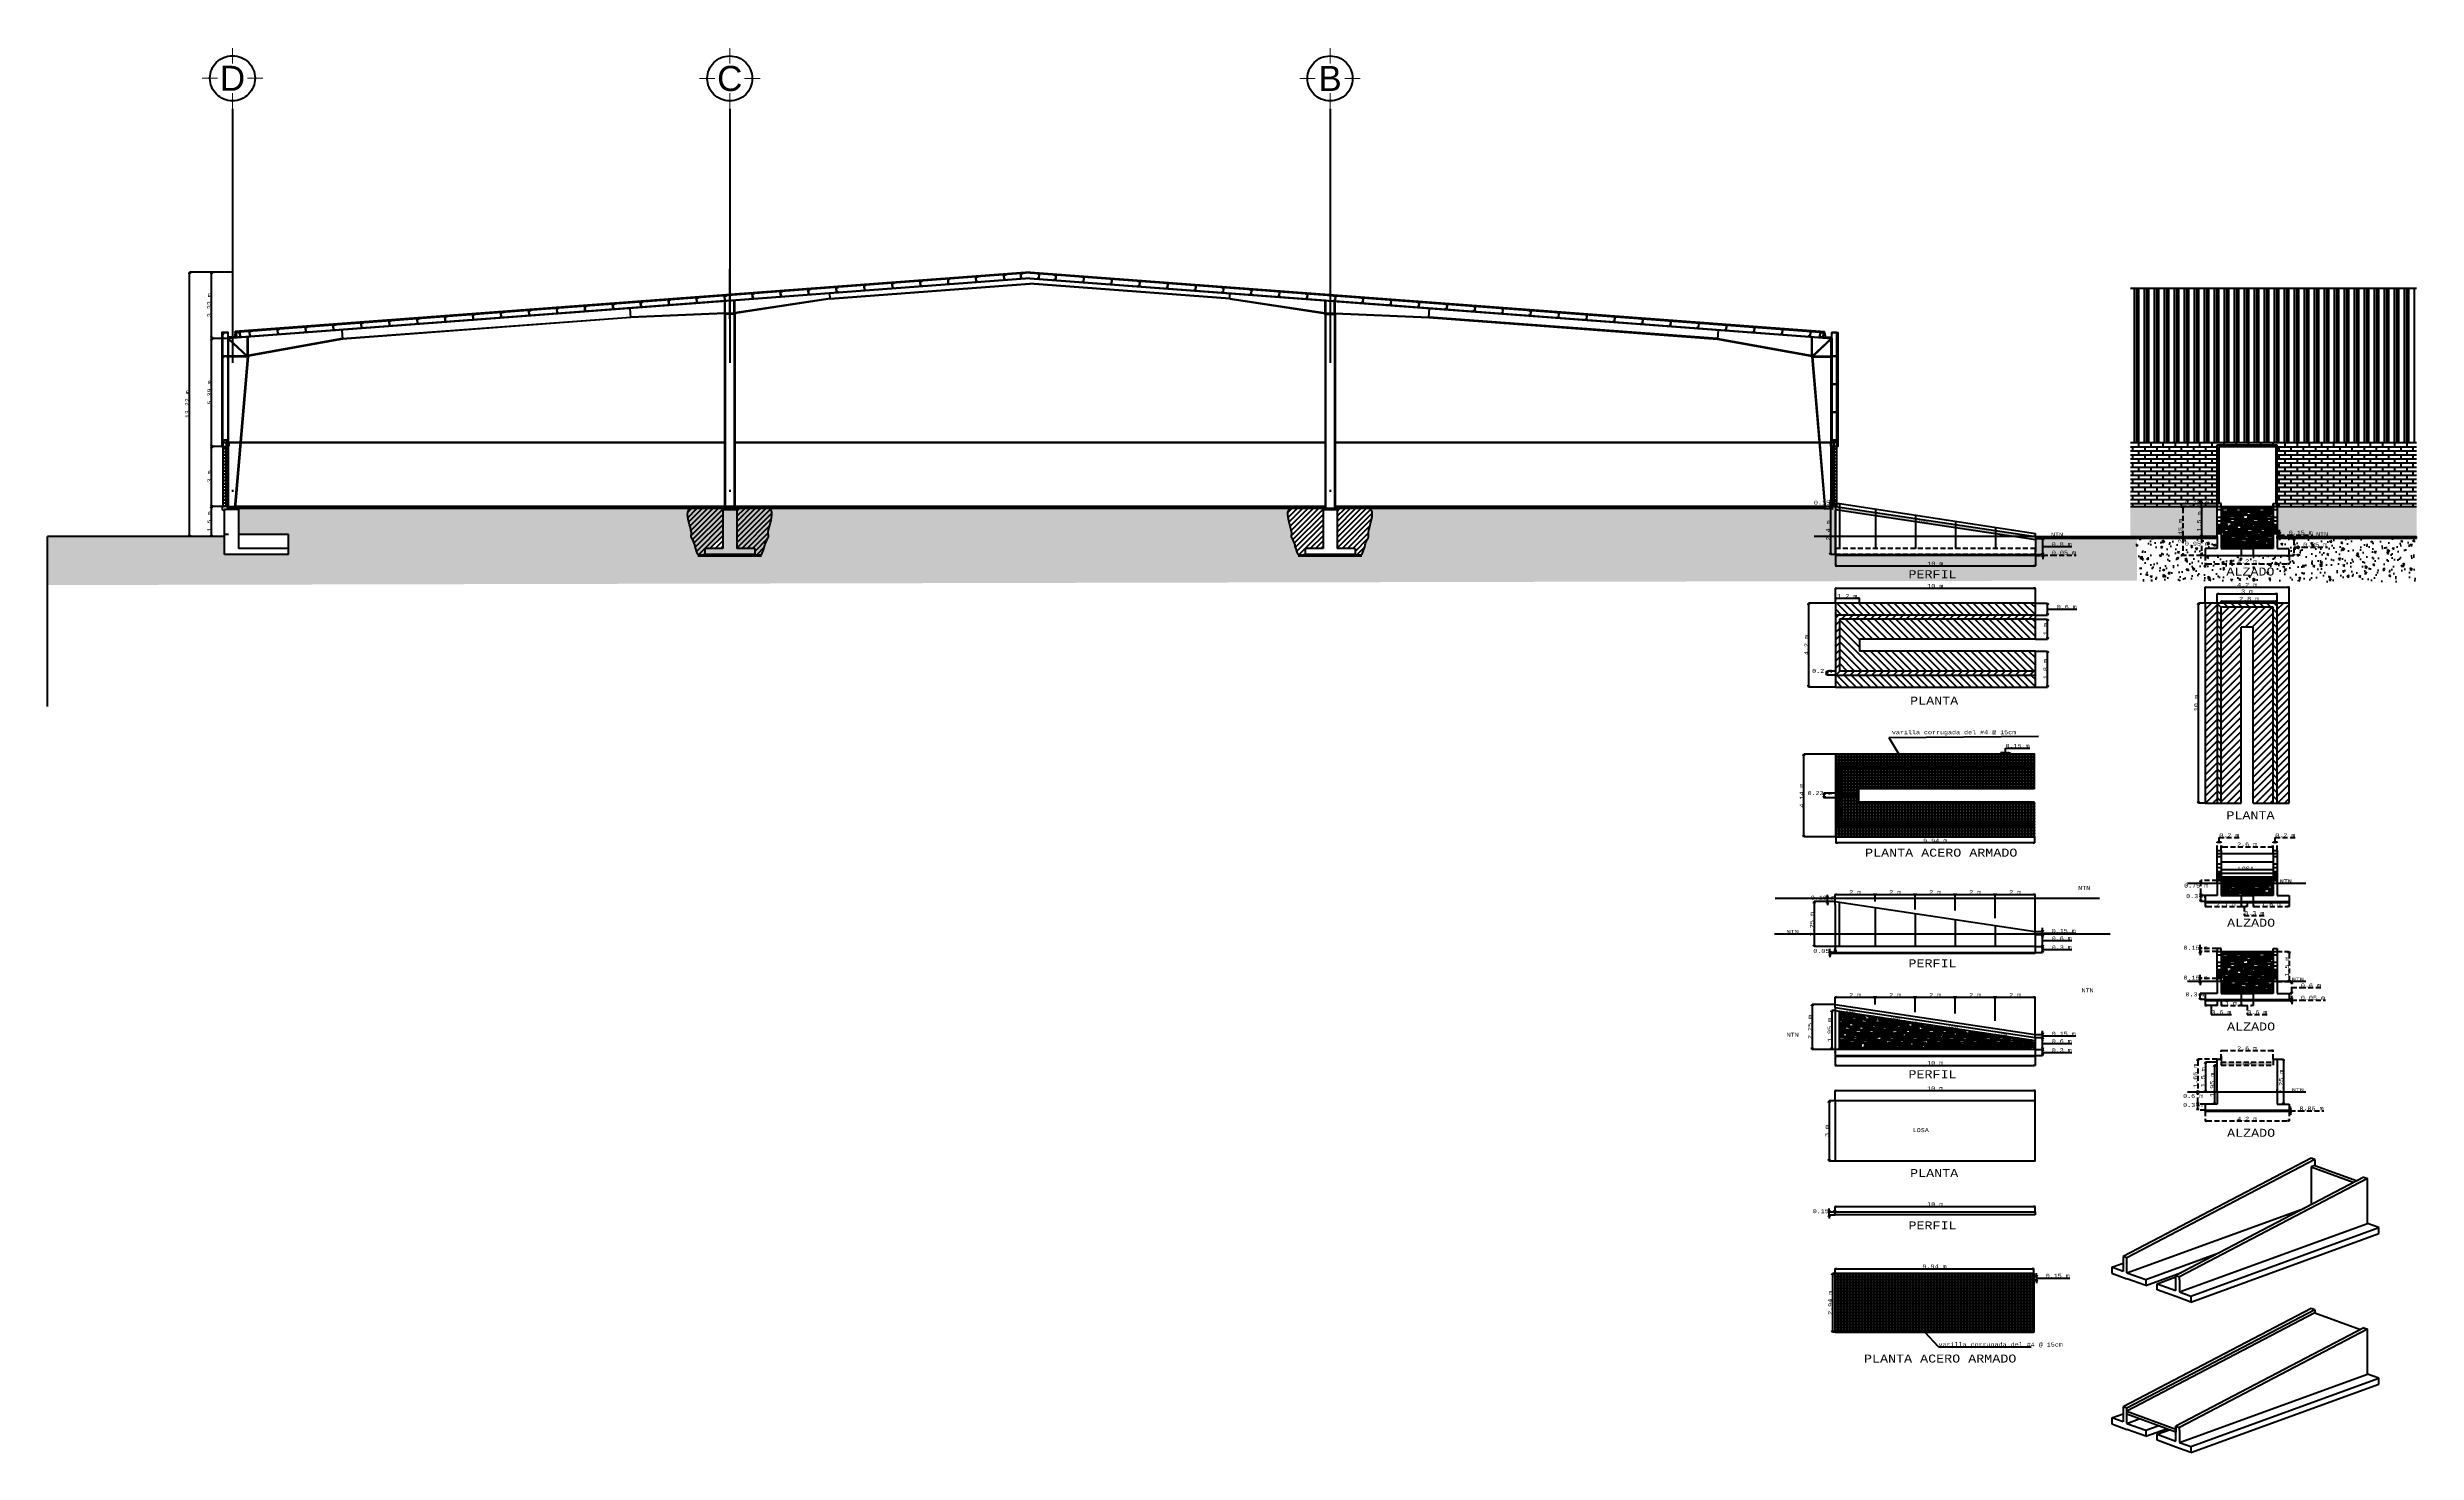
# Model space of a CAD drawing. Header units: metres. Extents: x 851 to 969, y 754 to 824.
import ezdxf
from ezdxf.enums import TextEntityAlignment as Align

# ---------------------------------------------------------------- set-up
doc = ezdxf.new("R2010")
doc.units = ezdxf.units.M
doc.linetypes.add('DASHDOT', pattern=[25.4, 12.7, -6.35, 0, -6.35])
doc.linetypes.add('DASHED2', pattern=[0.375, 0.25, -0.125])
for name, color, linetype in [('1- 09', 2, 'Continuous'), ('1- 1', 1, 'Continuous'), ('1- 2', 223, 'Continuous'), ('1- 3', 3, 'Continuous'), ('ejes', 140, 'DASHDOT'), ('hatch', 9, 'Continuous'), ('MARCO', 254, 'Continuous')]:
    doc.layers.add(name, color=color, linetype=linetype)
doc.layers.add('2', color=223, linetype='Continuous', lineweight=5)
doc.layers.add('3', color=3, linetype='Continuous', lineweight=30)
doc.styles.add('ALA', font='arial.ttf')
doc.styles.get("Standard").update_dxf_attribs({"font": 'cour.ttf', "height": 0.2})
doc.dimstyles.new('ISO-25 (Metros)', dxfattribs={"dimscale": 0.001, "dimtxt": 0.2, "dimasz": 90, "dimexe": 1.25, "dimexo": 0.625, "dimtad": 1, "dimtoh": 1, "dimdsep": 46, "dimtxsty": 'Standard', "dimblk": 'OPEN30', "dimcen": 2.5, "dimclrd": 220, "dimclre": 220, "dimclrt": 220, "dimadec": 0, "dimazin": 0, "dimtfac": 1, "dimtmove": 1, "dimatfit": 3, "dimfxl": 1, "dimarcsym": 0})

# ---------------------------------------------------------------- blocks, each defined once
blk = doc.blocks.new('ejeh')
at = {"layer": 'ejes', "const_width": 0.02}
blk.add_lwpolyline([(0, 0.174, -2.414214), (0.5, 0.674, 1)], format="xyb", dxfattribs=at)
for points in [[(0, 1.348), (0, 1)], [(-0.326, 0.674), (-0.674, 0.674)], [(0.326, 0.674), (0.674, 0.674)], [(0, 0), (0, 0.348)]]:
    blk.add_lwpolyline(points, dxfattribs=at)
at = {"layer": 'ejes'}
blk.add_circle((0, 0.674), 0.5, dxfattribs=at)
blk.add_attdef('X', text='', height=0.556, dxfattribs=at).set_placement((0, 0.674), align=Align.MIDDLE_CENTER)
blk = doc.blocks.new('_Open30')
at = {"color": 0, "linetype": 'ByBlock', "lineweight": -2}
for p, q in [((-1, 0.3), (0, 0)), ((0, 0), (-1, -0.3)), ((0, 0), (-1, 0))]:
    blk.add_line(p, q, dxfattribs=at)
blk = doc.blocks.new('*D4')
at = {"color": 220, "lineweight": -2, "transparency": 16777216}
for p, q in [((859.51, 803.97), (858.94, 803.97)), ((858.94, 801.06), (858.94, 803.88)), ((859.51, 800.97), (858.94, 800.97))]:
    blk.add_line(p, q, dxfattribs=at)
at = {"layer": 'Defpoints', "color": 0, "transparency": 16777216}
for p in [(858.94, 803.97), (859.51, 803.97), (859.51, 800.97)]:
    blk.add_point(p, dxfattribs=at)
at = {"color": 220, "lineweight": -2, "transparency": 16777216, "xscale": 0.09, "yscale": 0.09, "zscale": 0.09}
for p, rotation in [((858.94, 803.97), 90), ((858.94, 800.97), 270)]:
    blk.add_blockref('_Open30', p, dxfattribs=dict(at, rotation=rotation))
at = {"color": 220, "transparency": 16777216, "insert": (858.83, 802.47), "char_height": 0.2, "attachment_point": 5, "rotation": 90}
blk.add_mtext('3 m', dxfattribs=at)
blk = doc.blocks.new('*D5')
at = {"color": 220, "lineweight": -2, "transparency": 16777216}
for p, q in [((859.77, 809.37), (858.94, 809.37)), ((858.94, 804.06), (858.94, 809.28)), ((859.46, 803.97), (858.94, 803.97))]:
    blk.add_line(p, q, dxfattribs=at)
at = {"layer": 'Defpoints', "color": 0, "transparency": 16777216}
for p in [(858.94, 809.37), (859.77, 809.37), (859.46, 803.97)]:
    blk.add_point(p, dxfattribs=at)
at = {"color": 220, "lineweight": -2, "transparency": 16777216, "xscale": 0.09, "yscale": 0.09, "zscale": 0.09}
for p, rotation in [((858.94, 809.37), 90), ((858.94, 803.97), 270)]:
    blk.add_blockref('_Open30', p, dxfattribs=dict(at, rotation=rotation))
at = {"color": 220, "transparency": 16777216, "insert": (858.83, 806.67), "char_height": 0.2, "attachment_point": 5, "rotation": 90}
blk.add_mtext('5.39 m', dxfattribs=at)
blk = doc.blocks.new('*D6')
at = {"color": 220, "lineweight": -2, "transparency": 16777216}
for p, q in [((859.98, 812.69), (858.94, 812.69)), ((858.94, 809.46), (858.94, 812.6)), ((858.94, 809.37), (858.94, 809.37))]:
    blk.add_line(p, q, dxfattribs=at)
at = {"layer": 'Defpoints', "color": 0, "transparency": 16777216}
for p in [(858.94, 812.69), (859.98, 812.69), (858.94, 809.37)]:
    blk.add_point(p, dxfattribs=at)
at = {"color": 220, "lineweight": -2, "transparency": 16777216, "xscale": 0.09, "yscale": 0.09, "zscale": 0.09}
for p, rotation in [((858.94, 812.69), 90), ((858.94, 809.37), 270)]:
    blk.add_blockref('_Open30', p, dxfattribs=dict(at, rotation=rotation))
at = {"color": 220, "transparency": 16777216, "insert": (858.82, 811.03), "char_height": 0.2, "attachment_point": 5, "rotation": 90}
blk.add_mtext('3.33 m', dxfattribs=at)
blk = doc.blocks.new('*D7')
at = {"color": 220, "lineweight": -2, "transparency": 16777216}
for p, q in [((858.94, 812.69), (857.84, 812.69)), ((857.84, 799.56), (857.84, 812.6)), ((858.94, 799.47), (857.84, 799.47))]:
    blk.add_line(p, q, dxfattribs=at)
at = {"layer": 'Defpoints', "color": 0, "transparency": 16777216}
for p in [(857.84, 812.69), (858.94, 812.69), (858.94, 799.47)]:
    blk.add_point(p, dxfattribs=at)
at = {"color": 220, "lineweight": -2, "transparency": 16777216, "xscale": 0.09, "yscale": 0.09, "zscale": 0.09}
for p, rotation in [((857.84, 812.69), 90), ((857.84, 799.47), 270)]:
    blk.add_blockref('_Open30', p, dxfattribs=dict(at, rotation=rotation))
at = {"color": 220, "transparency": 16777216, "insert": (857.73, 806.08), "char_height": 0.2, "attachment_point": 5, "rotation": 90}
blk.add_mtext('13.22 m', dxfattribs=at)
blk = doc.blocks.new('*D8')
at = {"color": 220, "lineweight": -2, "transparency": 16777216}
for p, q in [((859.51, 800.97), (858.93, 800.97)), ((858.93, 799.56), (858.93, 800.88)), ((858.94, 799.47), (858.93, 799.47))]:
    blk.add_line(p, q, dxfattribs=at)
at = {"layer": 'Defpoints', "color": 0, "transparency": 16777216}
for p in [(858.93, 800.97), (859.51, 800.97), (858.94, 799.47)]:
    blk.add_point(p, dxfattribs=at)
at = {"color": 220, "lineweight": -2, "transparency": 16777216, "xscale": 0.09, "yscale": 0.09, "zscale": 0.09}
for p, rotation in [((858.93, 800.97), 90), ((858.93, 799.47), 270)]:
    blk.add_blockref('_Open30', p, dxfattribs=dict(at, rotation=rotation))
at = {"color": 220, "transparency": 16777216, "insert": (858.82, 800.22), "char_height": 0.2, "attachment_point": 5, "rotation": 90}
blk.add_mtext('1.5 m', dxfattribs=at)
blk = doc.blocks.new('*D9')
at = {"color": 220, "lineweight": -2, "transparency": 16777216}
for p, q in [((940.13, 798.52), (940.13, 798)), ((950.13, 798.52), (950.13, 798)), ((940.22, 798), (950.04, 798))]:
    blk.add_line(p, q, dxfattribs=at)
at = {"layer": 'Defpoints', "color": 0, "transparency": 16777216}
for p in [(940.13, 798.52), (950.13, 798.52), (950.13, 798)]:
    blk.add_point(p, dxfattribs=at)
at = {"color": 220, "lineweight": -2, "transparency": 16777216, "xscale": 0.09, "yscale": 0.09, "zscale": 0.09, "rotation": 180}
blk.add_blockref('_Open30', (940.13, 798), dxfattribs=at)
at = {"color": 220, "lineweight": -2, "transparency": 16777216, "xscale": 0.09, "yscale": 0.09, "zscale": 0.09}
blk.add_blockref('_Open30', (950.13, 798), dxfattribs=at)
at = {"color": 220, "transparency": 16777216, "insert": (945.13, 798.11), "char_height": 0.2, "attachment_point": 5}
blk.add_mtext('10 m', dxfattribs=at)
blk = doc.blocks.new('*D10')
at = {"color": 220, "lineweight": -2, "transparency": 16777216}
for p, q in [((950.13, 799.37), (950.5, 799.37)), ((950.13, 798.57), (950.5, 798.57)), ((950.5, 798.66), (950.5, 799.28)), ((950.5, 798.97), (950.95, 798.97)), ((950.95, 798.97), (951.96, 798.97))]:
    blk.add_line(p, q, dxfattribs=at)
at = {"layer": 'Defpoints', "color": 0, "transparency": 16777216}
for p in [(950.13, 799.37), (950.13, 798.57), (950.5, 799.37)]:
    blk.add_point(p, dxfattribs=at)
at = {"color": 220, "lineweight": -2, "transparency": 16777216, "xscale": 0.09, "yscale": 0.09, "zscale": 0.09}
for p, rotation in [((950.5, 799.37), 90), ((950.5, 798.57), 270)]:
    blk.add_blockref('_Open30', p, dxfattribs=dict(at, rotation=rotation))
at = {"color": 220, "transparency": 16777216, "insert": (951.45, 799.08), "char_height": 0.2, "attachment_point": 5}
blk.add_mtext('0.8 m', dxfattribs=at)
blk = doc.blocks.new('*D11')
at = {"color": 220, "lineweight": -2, "transparency": 16777216}
for p, q in [((940.13, 800.97), (939.88, 800.97)), ((939.88, 800.88), (939.88, 798.66)), ((940.13, 798.57), (939.88, 798.57))]:
    blk.add_line(p, q, dxfattribs=at)
at = {"layer": 'Defpoints', "color": 0, "transparency": 16777216}
for p in [(940.13, 800.97), (939.88, 798.57), (940.13, 798.57)]:
    blk.add_point(p, dxfattribs=at)
at = {"color": 220, "lineweight": -2, "transparency": 16777216, "xscale": 0.09, "yscale": 0.09, "zscale": 0.09}
for p, rotation in [((939.88, 800.97), 90), ((939.88, 798.57), 270)]:
    blk.add_blockref('_Open30', p, dxfattribs=dict(at, rotation=rotation))
at = {"color": 220, "transparency": 16777216, "insert": (939.77, 799.77), "char_height": 0.2, "attachment_point": 5, "rotation": 90}
blk.add_mtext('2.4 m', dxfattribs=at)
blk = doc.blocks.new('*D30')
at = {"color": 220, "lineweight": -2, "transparency": 16777216}
for p, q in [((959.22, 800.97), (958.43, 800.97)), ((958.43, 800.88), (958.43, 799.56)), ((959.22, 799.47), (958.43, 799.47))]:
    blk.add_line(p, q, dxfattribs=at)
at = {"layer": 'Defpoints', "color": 0, "transparency": 16777216}
for p in [(959.22, 800.97), (958.43, 799.47), (959.22, 799.47)]:
    blk.add_point(p, dxfattribs=at)
at = {"color": 220, "lineweight": -2, "transparency": 16777216, "xscale": 0.09, "yscale": 0.09, "zscale": 0.09}
for p, rotation in [((958.43, 800.97), 90), ((958.43, 799.47), 270)]:
    blk.add_blockref('_Open30', p, dxfattribs=dict(at, rotation=rotation))
at = {"color": 220, "transparency": 16777216, "insert": (958.32, 800.22), "char_height": 0.2, "attachment_point": 5, "rotation": 90}
blk.add_mtext('1.5 m', dxfattribs=at)
blk = doc.blocks.new('*D32')
at = {"color": 220, "lineweight": -2, "transparency": 16777216}
for p, q in [((940.15, 786.64), (939.56, 786.64)), ((940.15, 786.41), (939.56, 786.41)), ((939.57, 786.5), (939.57, 786.55))]:
    blk.add_line(p, q, dxfattribs=at)
at = {"layer": 'Defpoints', "color": 0, "transparency": 16777216}
for p in [(939.57, 786.64), (940.15, 786.64), (940.15, 786.41)]:
    blk.add_point(p, dxfattribs=at)
at = {"color": 220, "lineweight": -2, "transparency": 16777216, "xscale": 0.09, "yscale": 0.09, "zscale": 0.09}
for p, rotation in [((939.57, 786.64), 90), ((939.57, 786.41), 270)]:
    blk.add_blockref('_Open30', p, dxfattribs=dict(at, rotation=rotation))
at = {"color": 220, "transparency": 16777216, "insert": (939.34, 786.64), "char_height": 0.2, "attachment_point": 5}
blk.add_mtext('0.23 m', dxfattribs=at)
blk = doc.blocks.new('*D34')
at = {"color": 220, "lineweight": -2, "transparency": 16777216}
for p, q in [((958.62, 776.27), (958.62, 776.03)), ((959.13, 776.03), (958.71, 776.03)), ((958.92, 776.03), (958.92, 775.58)), ((959.22, 776.27), (959.22, 776.03)), ((958.92, 775.58), (959.93, 775.58))]:
    blk.add_line(p, q, dxfattribs=at)
at = {"layer": 'Defpoints', "color": 0, "transparency": 16777216}
for p in [(958.62, 776.27), (958.62, 776.03), (959.22, 776.27)]:
    blk.add_point(p, dxfattribs=at)
at = {"color": 220, "lineweight": -2, "transparency": 16777216, "xscale": 0.09, "yscale": 0.09, "zscale": 0.09, "rotation": 180}
blk.add_blockref('_Open30', (958.62, 776.03), dxfattribs=at)
at = {"color": 220, "lineweight": -2, "transparency": 16777216, "xscale": 0.09, "yscale": 0.09, "zscale": 0.09}
blk.add_blockref('_Open30', (959.22, 776.03), dxfattribs=at)
at = {"color": 220, "transparency": 16777216, "insert": (959.43, 775.69), "char_height": 0.2, "attachment_point": 5}
blk.add_mtext('0.6 m', dxfattribs=at)
blk = doc.blocks.new('*D49')
at = {"color": 220, "linetype": 'DASHED2', "lineweight": -2, "transparency": 16777216}
for p, q in [((962.82, 799.37), (963.06, 799.37)), ((962.82, 798.52), (963.06, 798.52)), ((963.06, 799.28), (963.06, 798.61)), ((963.06, 798.94), (963.51, 798.94)), ((963.51, 798.94), (964.73, 798.94))]:
    blk.add_line(p, q, dxfattribs=at)
at = {"layer": 'Defpoints', "color": 0, "linetype": 'DASHED2', "transparency": 16777216}
for p in [(962.82, 799.37), (962.82, 798.52), (963.06, 798.52)]:
    blk.add_point(p, dxfattribs=at)
at = {"color": 220, "linetype": 'DASHED2', "lineweight": -2, "transparency": 16777216, "xscale": 0.09, "yscale": 0.09, "zscale": 0.09}
for p, rotation in [((963.06, 799.37), 90), ((963.06, 798.52), 270)]:
    blk.add_blockref('_Open30', p, dxfattribs=dict(at, rotation=rotation))
at = {"color": 220, "linetype": 'DASHED2', "transparency": 16777216, "insert": (964.12, 799.06), "char_height": 0.2, "attachment_point": 5}
blk.add_mtext('0.85 m', dxfattribs=at)
blk = doc.blocks.new('*D53')
at = {"color": 220, "linetype": 'DASHED2', "lineweight": -2, "transparency": 16777216}
for p, q in [((962.34, 799.71), (962.34, 799.8)), ((962.22, 799.62), (962.34, 799.62)), ((962.22, 799.47), (962.34, 799.47)), ((962.34, 799.47), (962.34, 799.62)), ((962.34, 799.47), (962.34, 799.62)), ((962.34, 799.54), (962.79, 799.54)), ((962.34, 799.38), (962.34, 799.29)), ((962.79, 799.54), (964.01, 799.54))]:
    blk.add_line(p, q, dxfattribs=at)
at = {"layer": 'Defpoints', "color": 0, "linetype": 'DASHED2', "transparency": 16777216}
for p in [(962.22, 799.62), (962.22, 799.47), (962.34, 799.62)]:
    blk.add_point(p, dxfattribs=at)
at = {"color": 220, "linetype": 'DASHED2', "lineweight": -2, "transparency": 16777216, "xscale": 0.09, "yscale": 0.09, "zscale": 0.09}
for p, rotation in [((962.34, 799.62), 270), ((962.34, 799.47), 90)]:
    blk.add_blockref('_Open30', p, dxfattribs=dict(at, rotation=rotation))
at = {"color": 220, "linetype": 'DASHED2', "transparency": 16777216, "insert": (963.4, 799.66), "char_height": 0.2, "attachment_point": 5}
blk.add_mtext('0.15 m', dxfattribs=at)
blk = doc.blocks.new('*D54')
at = {"color": 220, "linetype": 'DASHED2', "lineweight": -2, "transparency": 16777216}
for p, q in [((950.13, 798.57), (950.5, 798.57)), ((950.13, 798.52), (950.5, 798.52)), ((950.5, 798.66), (950.5, 798.75)), ((950.5, 798.52), (950.5, 798.57)), ((950.5, 798.52), (950.5, 798.57)), ((950.5, 798.54), (950.95, 798.54)), ((950.95, 798.54), (952.17, 798.54)), ((950.5, 798.43), (950.5, 798.34))]:
    blk.add_line(p, q, dxfattribs=at)
at = {"layer": 'Defpoints', "color": 0, "linetype": 'DASHED2', "transparency": 16777216}
for p in [(950.13, 798.57), (950.13, 798.52), (950.5, 798.57)]:
    blk.add_point(p, dxfattribs=at)
at = {"color": 220, "linetype": 'DASHED2', "lineweight": -2, "transparency": 16777216, "xscale": 0.09, "yscale": 0.09, "zscale": 0.09}
for p, rotation in [((950.5, 798.57), 270), ((950.5, 798.52), 90)]:
    blk.add_blockref('_Open30', p, dxfattribs=dict(at, rotation=rotation))
at = {"color": 220, "linetype": 'DASHED2', "transparency": 16777216, "insert": (951.56, 798.66), "char_height": 0.2, "attachment_point": 5}
blk.add_mtext('0.05 m', dxfattribs=at)
blk = doc.blocks.new('*D60')
at = {"color": 220, "linetype": 'DASHED2', "lineweight": -2, "transparency": 16777216}
for p, q in [((958.37, 777.46), (958.37, 777.55)), ((959.22, 777.37), (958.37, 777.37)), ((958.37, 777.22), (958.37, 777.37)), ((958.37, 777.22), (958.37, 777.37)), ((959.22, 777.22), (958.37, 777.22)), ((958.37, 777.13), (958.37, 777.04))]:
    blk.add_line(p, q, dxfattribs=at)
at = {"layer": 'Defpoints', "color": 0, "linetype": 'DASHED2', "transparency": 16777216}
for p in [(958.37, 777.37), (959.22, 777.37), (959.22, 777.22)]:
    blk.add_point(p, dxfattribs=at)
at = {"color": 220, "linetype": 'DASHED2', "lineweight": -2, "transparency": 16777216, "xscale": 0.09, "yscale": 0.09, "zscale": 0.09}
for p, rotation in [((958.37, 777.37), 270), ((958.37, 777.22), 90)]:
    blk.add_blockref('_Open30', p, dxfattribs=dict(at, rotation=rotation))
at = {"color": 220, "linetype": 'DASHED2', "transparency": 16777216, "insert": (958.14, 777.41), "char_height": 0.2, "attachment_point": 5}
blk.add_mtext('0.15 m', dxfattribs=at)
blk = doc.blocks.new('*D62')
at = {"color": 220, "linetype": 'DASHED2', "lineweight": -2, "transparency": 16777216}
for p, q in [((958.62, 776.62), (958.36, 776.62)), ((958.62, 776.32), (958.36, 776.32)), ((958.37, 776.41), (958.37, 776.53))]:
    blk.add_line(p, q, dxfattribs=at)
at = {"layer": 'Defpoints', "color": 0, "linetype": 'DASHED2', "transparency": 16777216}
for p in [(958.37, 776.62), (958.62, 776.62), (958.62, 776.32)]:
    blk.add_point(p, dxfattribs=at)
at = {"color": 220, "linetype": 'DASHED2', "lineweight": -2, "transparency": 16777216, "xscale": 0.09, "yscale": 0.09, "zscale": 0.09}
for p, rotation in [((958.37, 776.62), 90), ((958.37, 776.32), 270)]:
    blk.add_blockref('_Open30', p, dxfattribs=dict(at, rotation=rotation))
at = {"color": 220, "linetype": 'DASHED2', "transparency": 16777216, "insert": (958.14, 776.58), "char_height": 0.2, "attachment_point": 5}
blk.add_mtext('0.3 m', dxfattribs=at)
blk = doc.blocks.new('*D64')
at = {"color": 220, "linetype": 'DASHED2', "lineweight": -2, "transparency": 16777216}
for p, q in [((960.42, 776.27), (960.42, 776.03)), ((960.51, 776.03), (960.93, 776.03)), ((960.72, 776.03), (960.72, 775.58)), ((961.02, 776.27), (961.02, 776.03)), ((960.72, 775.58), (961.73, 775.58))]:
    blk.add_line(p, q, dxfattribs=at)
at = {"layer": 'Defpoints', "color": 0, "linetype": 'DASHED2', "transparency": 16777216}
for p in [(960.42, 776.27), (961.02, 776.27), (961.02, 776.03)]:
    blk.add_point(p, dxfattribs=at)
at = {"color": 220, "linetype": 'DASHED2', "lineweight": -2, "transparency": 16777216, "xscale": 0.09, "yscale": 0.09, "zscale": 0.09, "rotation": 180}
blk.add_blockref('_Open30', (960.42, 776.03), dxfattribs=at)
at = {"color": 220, "linetype": 'DASHED2', "lineweight": -2, "transparency": 16777216, "xscale": 0.09, "yscale": 0.09, "zscale": 0.09}
blk.add_blockref('_Open30', (961.02, 776.03), dxfattribs=at)
at = {"color": 220, "linetype": 'DASHED2', "transparency": 16777216, "insert": (961.23, 775.69), "char_height": 0.2, "attachment_point": 5}
blk.add_mtext('0.6 m', dxfattribs=at)
blk = doc.blocks.new('*D65')
at = {"color": 220, "linetype": 'DASHED2', "lineweight": -2, "transparency": 16777216}
for p, q in [((959.42, 776.27), (959.42, 776.03)), ((959.51, 776.03), (960.33, 776.03)), ((960.42, 776.27), (960.42, 776.03))]:
    blk.add_line(p, q, dxfattribs=at)
at = {"layer": 'Defpoints', "color": 0, "linetype": 'DASHED2', "transparency": 16777216}
for p in [(959.42, 776.27), (960.42, 776.27), (960.42, 776.03)]:
    blk.add_point(p, dxfattribs=at)
at = {"color": 220, "linetype": 'DASHED2', "lineweight": -2, "transparency": 16777216, "xscale": 0.09, "yscale": 0.09, "zscale": 0.09, "rotation": 180}
blk.add_blockref('_Open30', (959.42, 776.03), dxfattribs=at)
at = {"color": 220, "linetype": 'DASHED2', "lineweight": -2, "transparency": 16777216, "xscale": 0.09, "yscale": 0.09, "zscale": 0.09}
blk.add_blockref('_Open30', (960.42, 776.03), dxfattribs=at)
at = {"color": 220, "linetype": 'DASHED2', "transparency": 16777216, "insert": (959.92, 776.14), "char_height": 0.2, "attachment_point": 5}
blk.add_mtext('1 m', dxfattribs=at)
blk = doc.blocks.new('*D66')
at = {"color": 220, "linetype": 'DASHED2', "lineweight": -2, "transparency": 16777216}
for p, q in [((958.43, 799.47), (958.43, 799.47)), ((958.43, 799.38), (958.43, 798.61)), ((958.62, 798.52), (958.43, 798.52))]:
    blk.add_line(p, q, dxfattribs=at)
at = {"layer": 'Defpoints', "color": 0, "linetype": 'DASHED2', "transparency": 16777216}
for p in [(958.43, 799.47), (958.43, 798.52), (958.62, 798.52)]:
    blk.add_point(p, dxfattribs=at)
at = {"color": 220, "linetype": 'DASHED2', "lineweight": -2, "transparency": 16777216, "xscale": 0.09, "yscale": 0.09, "zscale": 0.09}
for p, rotation in [((958.43, 799.47), 90), ((958.43, 798.52), 270)]:
    blk.add_blockref('_Open30', p, dxfattribs=dict(at, rotation=rotation))
at = {"color": 220, "linetype": 'DASHED2', "transparency": 16777216, "insert": (958.21, 799.11), "char_height": 0.2, "attachment_point": 5}
blk.add_mtext('0.95 m', dxfattribs=at)
blk = doc.blocks.new('*D67')
at = {"color": 220, "linetype": 'DASHED2', "lineweight": -2, "transparency": 16777216}
for p, q in [((962.82, 776.32), (962.95, 776.32)), ((962.82, 776.27), (962.95, 776.27)), ((962.95, 776.41), (962.95, 776.5)), ((962.95, 776.27), (962.95, 776.32)), ((962.95, 776.27), (962.95, 776.32)), ((962.95, 776.29), (963.4, 776.29)), ((962.95, 776.18), (962.95, 776.09)), ((963.4, 776.29), (964.63, 776.29))]:
    blk.add_line(p, q, dxfattribs=at)
at = {"layer": 'Defpoints', "color": 0, "linetype": 'DASHED2', "transparency": 16777216}
for p in [(962.82, 776.32), (962.82, 776.27), (962.95, 776.32)]:
    blk.add_point(p, dxfattribs=at)
at = {"color": 220, "linetype": 'DASHED2', "lineweight": -2, "transparency": 16777216, "xscale": 0.09, "yscale": 0.09, "zscale": 0.09}
for p, rotation in [((962.95, 776.32), 270), ((962.95, 776.27), 90)]:
    blk.add_blockref('_Open30', p, dxfattribs=dict(at, rotation=rotation))
at = {"color": 220, "linetype": 'DASHED2', "transparency": 16777216, "insert": (964.01, 776.41), "char_height": 0.2, "attachment_point": 5}
blk.add_mtext('0.05 m', dxfattribs=at)
blk = doc.blocks.new('*D69')
at = {"color": 220, "linetype": 'DASHED2', "lineweight": -2, "transparency": 16777216}
for p, q in [((958.62, 798.52), (958.62, 798.1)), ((962.82, 798.52), (962.82, 798.1)), ((958.71, 798.1), (962.73, 798.1))]:
    blk.add_line(p, q, dxfattribs=at)
at = {"layer": 'Defpoints', "color": 0, "linetype": 'DASHED2', "transparency": 16777216}
for p in [(958.62, 798.52), (962.82, 798.52), (962.82, 798.1)]:
    blk.add_point(p, dxfattribs=at)
at = {"color": 220, "linetype": 'DASHED2', "lineweight": -2, "transparency": 16777216, "xscale": 0.09, "yscale": 0.09, "zscale": 0.09, "rotation": 180}
blk.add_blockref('_Open30', (958.62, 798.1), dxfattribs=at)
at = {"color": 220, "linetype": 'DASHED2', "lineweight": -2, "transparency": 16777216, "xscale": 0.09, "yscale": 0.09, "zscale": 0.09}
blk.add_blockref('_Open30', (962.82, 798.1), dxfattribs=at)
at = {"color": 220, "linetype": 'DASHED2', "transparency": 16777216, "insert": (960.72, 798.22), "char_height": 0.2, "attachment_point": 5}
blk.add_mtext('4.2 m', dxfattribs=at)
blk = doc.blocks.new('*D83')
at = {"color": 220, "linetype": 'DASHED2', "lineweight": -2, "transparency": 16777216}
for p, q in [((958.62, 781.18), (958.62, 780.98)), ((958.71, 780.98), (960.63, 780.98)), ((960.72, 781.18), (960.72, 780.98))]:
    blk.add_line(p, q, dxfattribs=at)
at = {"layer": 'Defpoints', "color": 0, "linetype": 'DASHED2', "transparency": 16777216}
for p in [(958.62, 781.18), (960.72, 781.18), (960.72, 780.98)]:
    blk.add_point(p, dxfattribs=at)
at = {"color": 220, "linetype": 'DASHED2', "lineweight": -2, "transparency": 16777216, "xscale": 0.09, "yscale": 0.09, "zscale": 0.09, "rotation": 180}
blk.add_blockref('_Open30', (958.62, 780.98), dxfattribs=at)
at = {"color": 220, "linetype": 'DASHED2', "lineweight": -2, "transparency": 16777216, "xscale": 0.09, "yscale": 0.09, "zscale": 0.09}
blk.add_blockref('_Open30', (960.72, 780.98), dxfattribs=at)
at = {"color": 220, "linetype": 'DASHED2', "transparency": 16777216, "insert": (959.67, 781.09), "char_height": 0.2, "attachment_point": 5}
blk.add_mtext('2.1 m', dxfattribs=at)
blk = doc.blocks.new('*D84')
at = {"color": 220, "linetype": 'DASHED2', "lineweight": -2, "transparency": 16777216}
for p, q in [((960.42, 781.18), (960.42, 780.98)), ((960.51, 780.98), (960.63, 780.98)), ((960.57, 780.98), (960.57, 780.53)), ((960.72, 781.18), (960.72, 780.98)), ((960.57, 780.53), (961.58, 780.53))]:
    blk.add_line(p, q, dxfattribs=at)
at = {"layer": 'Defpoints', "color": 0, "linetype": 'DASHED2', "transparency": 16777216}
for p in [(960.42, 781.18), (960.72, 781.18), (960.72, 780.98)]:
    blk.add_point(p, dxfattribs=at)
at = {"color": 220, "linetype": 'DASHED2', "lineweight": -2, "transparency": 16777216, "xscale": 0.09, "yscale": 0.09, "zscale": 0.09, "rotation": 180}
blk.add_blockref('_Open30', (960.42, 780.98), dxfattribs=at)
at = {"color": 220, "linetype": 'DASHED2', "lineweight": -2, "transparency": 16777216, "xscale": 0.09, "yscale": 0.09, "zscale": 0.09}
blk.add_blockref('_Open30', (960.72, 780.98), dxfattribs=at)
at = {"color": 220, "linetype": 'DASHED2', "transparency": 16777216, "insert": (961.08, 780.64), "char_height": 0.2, "attachment_point": 5}
blk.add_mtext('0.3 m', dxfattribs=at)
blk = doc.blocks.new('*D85')
at = {"color": 220, "linetype": 'DASHED2', "lineweight": -2, "transparency": 16777216}
for p, q in [((961.02, 781.18), (961.02, 780.98)), ((961.11, 780.98), (962.73, 780.98)), ((962.82, 781.18), (962.82, 780.98))]:
    blk.add_line(p, q, dxfattribs=at)
at = {"layer": 'Defpoints', "color": 0, "linetype": 'DASHED2', "transparency": 16777216}
for p in [(961.02, 781.18), (962.82, 781.18), (962.82, 780.98)]:
    blk.add_point(p, dxfattribs=at)
at = {"color": 220, "linetype": 'DASHED2', "lineweight": -2, "transparency": 16777216, "xscale": 0.09, "yscale": 0.09, "zscale": 0.09, "rotation": 180}
blk.add_blockref('_Open30', (961.02, 780.98), dxfattribs=at)
at = {"color": 220, "linetype": 'DASHED2', "lineweight": -2, "transparency": 16777216, "xscale": 0.09, "yscale": 0.09, "zscale": 0.09}
blk.add_blockref('_Open30', (962.82, 780.98), dxfattribs=at)
at = {"color": 220, "linetype": 'DASHED2', "transparency": 16777216, "insert": (961.92, 781.09), "char_height": 0.2, "attachment_point": 5}
blk.add_mtext('1.8 m', dxfattribs=at)
blk = doc.blocks.new('*D86')
at = {"color": 220, "linetype": 'DASHED2', "lineweight": -2, "transparency": 16777216}
for p, q in [((959.22, 782.28), (958.4, 782.28)), ((958.4, 781.62), (958.4, 782.19)), ((959.22, 781.53), (958.4, 781.53))]:
    blk.add_line(p, q, dxfattribs=at)
at = {"layer": 'Defpoints', "color": 0, "linetype": 'DASHED2', "transparency": 16777216}
for p in [(958.4, 782.28), (959.22, 782.28), (959.22, 781.53)]:
    blk.add_point(p, dxfattribs=at)
at = {"color": 220, "linetype": 'DASHED2', "lineweight": -2, "transparency": 16777216, "xscale": 0.09, "yscale": 0.09, "zscale": 0.09}
for p, rotation in [((958.4, 782.28), 90), ((958.4, 781.53), 270)]:
    blk.add_blockref('_Open30', p, dxfattribs=dict(at, rotation=rotation))
at = {"color": 220, "linetype": 'DASHED2', "transparency": 16777216, "insert": (958.17, 782.02), "char_height": 0.2, "attachment_point": 5}
blk.add_mtext('0.75 m', dxfattribs=at)
blk = doc.blocks.new('*D87')
at = {"color": 220, "linetype": 'DASHED2', "lineweight": -2, "transparency": 16777216}
for p, q in [((958.62, 781.53), (958.39, 781.53)), ((958.62, 781.23), (958.39, 781.23)), ((958.4, 781.32), (958.4, 781.44))]:
    blk.add_line(p, q, dxfattribs=at)
at = {"layer": 'Defpoints', "color": 0, "linetype": 'DASHED2', "transparency": 16777216}
for p in [(958.4, 781.53), (958.62, 781.53), (958.62, 781.23)]:
    blk.add_point(p, dxfattribs=at)
at = {"color": 220, "linetype": 'DASHED2', "lineweight": -2, "transparency": 16777216, "xscale": 0.09, "yscale": 0.09, "zscale": 0.09}
for p, rotation in [((958.4, 781.53), 90), ((958.4, 781.23), 270)]:
    blk.add_blockref('_Open30', p, dxfattribs=dict(at, rotation=rotation))
at = {"color": 220, "linetype": 'DASHED2', "transparency": 16777216, "insert": (958.17, 781.49), "char_height": 0.2, "attachment_point": 5}
blk.add_mtext('0.3 m', dxfattribs=at)
blk = doc.blocks.new('*D88')
at = {"color": 220, "linetype": 'DASHED2', "lineweight": -2, "transparency": 16777216}
for p, q in [((958.43, 800.97), (957.5, 800.97)), ((957.5, 800.88), (957.5, 798.61)), ((958.43, 798.52), (957.5, 798.52))]:
    blk.add_line(p, q, dxfattribs=at)
at = {"layer": 'Defpoints', "color": 0, "linetype": 'DASHED2', "transparency": 16777216}
for p in [(958.43, 800.97), (957.5, 798.52), (958.43, 798.52)]:
    blk.add_point(p, dxfattribs=at)
at = {"color": 220, "linetype": 'DASHED2', "lineweight": -2, "transparency": 16777216, "xscale": 0.09, "yscale": 0.09, "zscale": 0.09}
for p, rotation in [((957.5, 800.97), 90), ((957.5, 798.52), 270)]:
    blk.add_blockref('_Open30', p, dxfattribs=dict(at, rotation=rotation))
at = {"color": 220, "linetype": 'DASHED2', "transparency": 16777216, "insert": (957.38, 799.74), "char_height": 0.2, "attachment_point": 5, "rotation": 90}
blk.add_mtext('2.45 m', dxfattribs=at)
blk = doc.blocks.new('*D89')
at = {"color": 220, "linetype": 'DASHED2', "lineweight": -2, "transparency": 16777216}
for p, q in [((962.82, 777.22), (962.95, 777.22)), ((962.82, 776.62), (962.95, 776.62)), ((962.95, 776.71), (962.95, 777.13)), ((962.95, 776.92), (963.4, 776.92)), ((963.4, 776.92), (964.41, 776.92))]:
    blk.add_line(p, q, dxfattribs=at)
at = {"layer": 'Defpoints', "color": 0, "linetype": 'DASHED2', "transparency": 16777216}
for p in [(962.82, 777.22), (962.95, 777.22), (962.82, 776.62)]:
    blk.add_point(p, dxfattribs=at)
at = {"color": 220, "linetype": 'DASHED2', "lineweight": -2, "transparency": 16777216, "xscale": 0.09, "yscale": 0.09, "zscale": 0.09}
for p, rotation in [((962.95, 777.22), 90), ((962.95, 776.62), 270)]:
    blk.add_blockref('_Open30', p, dxfattribs=dict(at, rotation=rotation))
at = {"color": 220, "linetype": 'DASHED2', "transparency": 16777216, "insert": (963.91, 777.03), "char_height": 0.2, "attachment_point": 5}
blk.add_mtext('0.6 m', dxfattribs=at)
blk = doc.blocks.new('*D90')
at = {"color": 220, "linetype": 'DASHED2', "lineweight": -2, "transparency": 16777216}
for p, q in [((962.22, 778.72), (962.82, 778.72)), ((962.82, 778.63), (962.82, 777.31)), ((962.22, 777.22), (962.82, 777.22))]:
    blk.add_line(p, q, dxfattribs=at)
at = {"layer": 'Defpoints', "color": 0, "linetype": 'DASHED2', "transparency": 16777216}
for p in [(962.22, 778.72), (962.22, 777.22), (962.82, 777.22)]:
    blk.add_point(p, dxfattribs=at)
at = {"color": 220, "linetype": 'DASHED2', "lineweight": -2, "transparency": 16777216, "xscale": 0.09, "yscale": 0.09, "zscale": 0.09}
for p, rotation in [((962.82, 778.72), 90), ((962.82, 777.22), 270)]:
    blk.add_blockref('_Open30', p, dxfattribs=dict(at, rotation=rotation))
at = {"color": 220, "linetype": 'DASHED2', "transparency": 16777216, "insert": (962.71, 777.97), "char_height": 0.2, "attachment_point": 5, "rotation": 90}
blk.add_mtext('1.5 m', dxfattribs=at)
blk = doc.blocks.new('*D100')
at = {"color": 220, "linetype": 'DASHED2', "lineweight": -2, "transparency": 16777216}
for p, q in [((959.42, 773.34), (959.42, 773.77)), ((959.51, 773.77), (961.93, 773.77)), ((962.02, 773.34), (962.02, 773.77))]:
    blk.add_line(p, q, dxfattribs=at)
at = {"layer": 'Defpoints', "color": 0, "linetype": 'DASHED2', "transparency": 16777216}
for p in [(962.02, 773.77), (959.42, 773.34), (962.02, 773.34)]:
    blk.add_point(p, dxfattribs=at)
at = {"color": 220, "linetype": 'DASHED2', "lineweight": -2, "transparency": 16777216, "xscale": 0.09, "yscale": 0.09, "zscale": 0.09, "rotation": 180}
blk.add_blockref('_Open30', (959.42, 773.77), dxfattribs=at)
at = {"color": 220, "linetype": 'DASHED2', "lineweight": -2, "transparency": 16777216, "xscale": 0.09, "yscale": 0.09, "zscale": 0.09}
blk.add_blockref('_Open30', (962.02, 773.77), dxfattribs=at)
at = {"color": 220, "linetype": 'DASHED2', "transparency": 16777216, "insert": (960.72, 773.88), "char_height": 0.2, "attachment_point": 5}
blk.add_mtext('2.6 m', dxfattribs=at)
blk = doc.blocks.new('*D101')
at = {"color": 220, "linetype": 'DASHED2', "lineweight": -2, "transparency": 16777216}
for p, q in [((959.22, 773.34), (958.25, 773.34)), ((958.25, 773.25), (958.25, 771.78)), ((959.22, 771.69), (958.25, 771.69))]:
    blk.add_line(p, q, dxfattribs=at)
at = {"layer": 'Defpoints', "color": 0, "linetype": 'DASHED2', "transparency": 16777216}
for p in [(959.22, 773.34), (958.25, 771.69), (959.22, 771.69)]:
    blk.add_point(p, dxfattribs=at)
at = {"color": 220, "linetype": 'DASHED2', "lineweight": -2, "transparency": 16777216, "xscale": 0.09, "yscale": 0.09, "zscale": 0.09}
for p, rotation in [((958.25, 773.34), 90), ((958.25, 771.69), 270)]:
    blk.add_blockref('_Open30', p, dxfattribs=dict(at, rotation=rotation))
at = {"color": 220, "linetype": 'DASHED2', "transparency": 16777216, "insert": (958.13, 772.51), "char_height": 0.2, "attachment_point": 5, "rotation": 90}
blk.add_mtext('1.65 m', dxfattribs=at)
blk = doc.blocks.new('*D102')
at = {"color": 220, "linetype": 'DASHED2', "lineweight": -2, "transparency": 16777216}
for p, q in [((959.22, 771.69), (958.25, 771.69)), ((958.25, 771.18), (958.25, 771.6)), ((958.62, 771.09), (958.25, 771.09))]:
    blk.add_line(p, q, dxfattribs=at)
at = {"layer": 'Defpoints', "color": 0, "linetype": 'DASHED2', "transparency": 16777216}
for p in [(958.25, 771.69), (959.22, 771.69), (958.62, 771.09)]:
    blk.add_point(p, dxfattribs=at)
at = {"color": 220, "linetype": 'DASHED2', "lineweight": -2, "transparency": 16777216, "xscale": 0.09, "yscale": 0.09, "zscale": 0.09}
for p, rotation in [((958.25, 771.69), 90), ((958.25, 771.09), 270)]:
    blk.add_blockref('_Open30', p, dxfattribs=dict(at, rotation=rotation))
at = {"color": 220, "linetype": 'DASHED2', "transparency": 16777216, "insert": (958.02, 771.5), "char_height": 0.2, "attachment_point": 5}
blk.add_mtext('0.6 m', dxfattribs=at)
blk = doc.blocks.new('*D103')
at = {"color": 220, "linetype": 'DASHED2', "lineweight": -2, "transparency": 16777216}
for p, q in [((958.62, 771.09), (958.25, 771.09)), ((958.25, 770.88), (958.25, 771)), ((958.62, 770.79), (958.25, 770.79))]:
    blk.add_line(p, q, dxfattribs=at)
at = {"layer": 'Defpoints', "color": 0, "linetype": 'DASHED2', "transparency": 16777216}
for p in [(958.25, 771.09), (958.62, 771.09), (958.62, 770.79)]:
    blk.add_point(p, dxfattribs=at)
at = {"color": 220, "linetype": 'DASHED2', "lineweight": -2, "transparency": 16777216, "xscale": 0.09, "yscale": 0.09, "zscale": 0.09}
for p, rotation in [((958.25, 771.09), 90), ((958.25, 770.79), 270)]:
    blk.add_blockref('_Open30', p, dxfattribs=dict(at, rotation=rotation))
at = {"color": 220, "linetype": 'DASHED2', "transparency": 16777216, "insert": (958.02, 771.05), "char_height": 0.2, "attachment_point": 5}
blk.add_mtext('0.3 m', dxfattribs=at)
blk = doc.blocks.new('*D104')
at = {"color": 220, "linetype": 'DASHED2', "lineweight": -2, "transparency": 16777216}
for p, q in [((962.82, 770.79), (962.88, 770.79)), ((962.82, 770.74), (962.88, 770.74)), ((962.88, 770.88), (962.88, 770.97)), ((962.88, 770.74), (962.88, 770.79)), ((962.88, 770.74), (962.88, 770.79)), ((962.88, 770.76), (963.33, 770.76)), ((962.88, 770.65), (962.88, 770.56)), ((963.33, 770.76), (964.55, 770.76))]:
    blk.add_line(p, q, dxfattribs=at)
at = {"layer": 'Defpoints', "color": 0, "linetype": 'DASHED2', "transparency": 16777216}
for p in [(962.82, 770.79), (962.82, 770.74), (962.88, 770.79)]:
    blk.add_point(p, dxfattribs=at)
at = {"color": 220, "linetype": 'DASHED2', "lineweight": -2, "transparency": 16777216, "xscale": 0.09, "yscale": 0.09, "zscale": 0.09}
for p, rotation in [((962.88, 770.79), 270), ((962.88, 770.74), 90)]:
    blk.add_blockref('_Open30', p, dxfattribs=dict(at, rotation=rotation))
at = {"color": 220, "linetype": 'DASHED2', "transparency": 16777216, "insert": (963.94, 770.88), "char_height": 0.2, "attachment_point": 5}
blk.add_mtext('0.05 m', dxfattribs=at)
blk = doc.blocks.new('*D107')
at = {"color": 220, "linetype": 'DASHED2', "lineweight": -2, "transparency": 16777216}
for p, q in [((958.43, 801.21), (958.43, 801.3)), ((959.22, 801.12), (958.43, 801.12)), ((958.43, 800.97), (958.43, 801.12)), ((958.43, 800.97), (958.43, 801.12)), ((959.22, 800.97), (958.43, 800.97)), ((958.43, 800.88), (958.43, 800.79))]:
    blk.add_line(p, q, dxfattribs=at)
at = {"layer": 'Defpoints', "color": 0, "linetype": 'DASHED2', "transparency": 16777216}
for p in [(958.43, 801.12), (959.22, 801.12), (959.22, 800.97)]:
    blk.add_point(p, dxfattribs=at)
at = {"color": 220, "linetype": 'DASHED2', "lineweight": -2, "transparency": 16777216, "xscale": 0.09, "yscale": 0.09, "zscale": 0.09}
for p, rotation in [((958.43, 801.12), 270), ((958.43, 800.97), 90)]:
    blk.add_blockref('_Open30', p, dxfattribs=dict(at, rotation=rotation))
at = {"color": 220, "linetype": 'DASHED2', "transparency": 16777216, "insert": (958.21, 801.16), "char_height": 0.2, "attachment_point": 5}
blk.add_mtext('0.15 m', dxfattribs=at)
blk = doc.blocks.new('*D108')
at = {"color": 220, "linetype": 'DASHED2', "lineweight": -2, "transparency": 16777216}
for p, q in [((959.32, 784.19), (959.32, 784.42)), ((959.32, 784.42), (960.33, 784.42)), ((959.22, 783.78), (959.22, 784.19)), ((959.31, 784.19), (959.33, 784.19)), ((959.42, 783.78), (959.42, 784.19))]:
    blk.add_line(p, q, dxfattribs=at)
at = {"layer": 'Defpoints', "color": 0, "linetype": 'DASHED2', "transparency": 16777216}
for p in [(959.22, 783.78), (959.42, 784.19), (959.42, 783.78)]:
    blk.add_point(p, dxfattribs=at)
at = {"color": 220, "linetype": 'DASHED2', "lineweight": -2, "transparency": 16777216, "xscale": 0.09, "yscale": 0.09, "zscale": 0.09, "rotation": 180}
blk.add_blockref('_Open30', (959.22, 784.19), dxfattribs=at)
at = {"color": 220, "linetype": 'DASHED2', "lineweight": -2, "transparency": 16777216, "xscale": 0.09, "yscale": 0.09, "zscale": 0.09}
blk.add_blockref('_Open30', (959.42, 784.19), dxfattribs=at)
at = {"color": 220, "linetype": 'DASHED2', "transparency": 16777216, "insert": (959.83, 784.53), "char_height": 0.2, "attachment_point": 5}
blk.add_mtext('0.2 m', dxfattribs=at)
blk = doc.blocks.new('*D109')
at = {"color": 220, "linetype": 'DASHED2', "lineweight": -2, "transparency": 16777216}
for p, q in [((959.42, 783.78), (959.42, 783.96)), ((959.51, 783.96), (961.93, 783.96)), ((962.02, 783.78), (962.02, 783.96))]:
    blk.add_line(p, q, dxfattribs=at)
at = {"layer": 'Defpoints', "color": 0, "linetype": 'DASHED2', "transparency": 16777216}
for p in [(959.42, 783.78), (962.02, 783.96), (962.02, 783.78)]:
    blk.add_point(p, dxfattribs=at)
at = {"color": 220, "linetype": 'DASHED2', "lineweight": -2, "transparency": 16777216, "xscale": 0.09, "yscale": 0.09, "zscale": 0.09, "rotation": 180}
blk.add_blockref('_Open30', (959.42, 783.96), dxfattribs=at)
at = {"color": 220, "linetype": 'DASHED2', "lineweight": -2, "transparency": 16777216, "xscale": 0.09, "yscale": 0.09, "zscale": 0.09}
blk.add_blockref('_Open30', (962.02, 783.96), dxfattribs=at)
at = {"color": 220, "linetype": 'DASHED2', "transparency": 16777216, "insert": (960.72, 784.08), "char_height": 0.2, "attachment_point": 5}
blk.add_mtext('2.6 m', dxfattribs=at)
blk = doc.blocks.new('*D110')
at = {"color": 220, "linetype": 'DASHED2', "lineweight": -2, "transparency": 16777216}
for p, q in [((962.12, 784.19), (962.12, 784.42)), ((962.12, 784.42), (963.13, 784.42)), ((962.02, 783.78), (962.02, 784.19)), ((962.11, 784.19), (962.13, 784.19)), ((962.22, 783.78), (962.22, 784.19))]:
    blk.add_line(p, q, dxfattribs=at)
at = {"layer": 'Defpoints', "color": 0, "linetype": 'DASHED2', "transparency": 16777216}
for p in [(962.02, 783.78), (962.22, 784.19), (962.22, 783.78)]:
    blk.add_point(p, dxfattribs=at)
at = {"color": 220, "linetype": 'DASHED2', "lineweight": -2, "transparency": 16777216, "xscale": 0.09, "yscale": 0.09, "zscale": 0.09, "rotation": 180}
blk.add_blockref('_Open30', (962.02, 784.19), dxfattribs=at)
at = {"color": 220, "linetype": 'DASHED2', "lineweight": -2, "transparency": 16777216, "xscale": 0.09, "yscale": 0.09, "zscale": 0.09}
blk.add_blockref('_Open30', (962.22, 784.19), dxfattribs=at)
at = {"color": 220, "linetype": 'DASHED2', "transparency": 16777216, "insert": (962.63, 784.53), "char_height": 0.2, "attachment_point": 5}
blk.add_mtext('0.2 m', dxfattribs=at)
blk = doc.blocks.new('*D111')
at = {"color": 220, "linetype": 'DASHED2', "lineweight": -2, "transparency": 16777216}
for p, q in [((958.37, 778.96), (958.37, 779.05)), ((959.22, 778.87), (958.37, 778.87)), ((958.37, 778.72), (958.37, 778.87)), ((958.37, 778.72), (958.37, 778.87)), ((959.22, 778.72), (958.37, 778.72)), ((958.37, 778.63), (958.37, 778.54))]:
    blk.add_line(p, q, dxfattribs=at)
at = {"layer": 'Defpoints', "color": 0, "linetype": 'DASHED2', "transparency": 16777216}
for p in [(958.37, 778.87), (959.22, 778.87), (959.22, 778.72)]:
    blk.add_point(p, dxfattribs=at)
at = {"color": 220, "linetype": 'DASHED2', "lineweight": -2, "transparency": 16777216, "xscale": 0.09, "yscale": 0.09, "zscale": 0.09}
for p, rotation in [((958.37, 778.87), 270), ((958.37, 778.72), 90)]:
    blk.add_blockref('_Open30', p, dxfattribs=dict(at, rotation=rotation))
at = {"color": 220, "linetype": 'DASHED2', "transparency": 16777216, "insert": (958.14, 778.91), "char_height": 0.2, "attachment_point": 5}
blk.add_mtext('0.15 m', dxfattribs=at)
blk = doc.blocks.new('*D113')
at = {"color": 220, "linetype": 'DASHED2', "lineweight": -2, "transparency": 16777216}
for p, q in [((958.62, 770.74), (958.62, 770.25)), ((958.71, 770.25), (962.73, 770.25)), ((962.82, 770.74), (962.82, 770.25))]:
    blk.add_line(p, q, dxfattribs=at)
at = {"layer": 'Defpoints', "color": 0, "linetype": 'DASHED2', "transparency": 16777216}
for p in [(958.62, 770.74), (962.82, 770.74), (962.82, 770.25)]:
    blk.add_point(p, dxfattribs=at)
at = {"color": 220, "linetype": 'DASHED2', "lineweight": -2, "transparency": 16777216, "xscale": 0.09, "yscale": 0.09, "zscale": 0.09, "rotation": 180}
blk.add_blockref('_Open30', (958.62, 770.25), dxfattribs=at)
at = {"color": 220, "linetype": 'DASHED2', "lineweight": -2, "transparency": 16777216, "xscale": 0.09, "yscale": 0.09, "zscale": 0.09}
blk.add_blockref('_Open30', (962.82, 770.25), dxfattribs=at)
at = {"color": 220, "linetype": 'DASHED2', "transparency": 16777216, "insert": (960.72, 770.36), "char_height": 0.2, "attachment_point": 5}
blk.add_mtext('4.2 m', dxfattribs=at)
blk = doc.blocks.new('*D114')
at = {"color": 220, "lineweight": -2, "transparency": 16777216}
for p, q in [((939.88, 801.21), (939.88, 801.3)), ((940.13, 801.12), (939.88, 801.12)), ((939.88, 800.97), (939.88, 801.12)), ((939.88, 800.97), (939.88, 801.12)), ((940.13, 800.97), (939.88, 800.97)), ((939.88, 800.88), (939.88, 800.79))]:
    blk.add_line(p, q, dxfattribs=at)
at = {"layer": 'Defpoints', "color": 0, "transparency": 16777216}
for p in [(939.88, 801.12), (940.13, 801.12), (940.13, 800.97)]:
    blk.add_point(p, dxfattribs=at)
at = {"color": 220, "lineweight": -2, "transparency": 16777216, "xscale": 0.09, "yscale": 0.09, "zscale": 0.09}
for p, rotation in [((939.88, 801.12), 270), ((939.88, 800.97), 90)]:
    blk.add_blockref('_Open30', p, dxfattribs=dict(at, rotation=rotation))
at = {"color": 220, "transparency": 16777216, "insert": (939.66, 801.16), "char_height": 0.2, "attachment_point": 5}
blk.add_mtext('0.15 m', dxfattribs=at)
blk = doc.blocks.new('*D115')
at = {"color": 220, "lineweight": -2, "transparency": 16777216}
for p, q in [((940.12, 781.22), (940.12, 781.58)), ((940.21, 781.58), (942.03, 781.58)), ((942.12, 781.22), (942.12, 781.58))]:
    blk.add_line(p, q, dxfattribs=at)
at = {"layer": 'Defpoints', "color": 0, "transparency": 16777216}
for p in [(940.12, 781.22), (942.12, 781.58), (942.12, 781.22)]:
    blk.add_point(p, dxfattribs=at)
at = {"color": 220, "lineweight": -2, "transparency": 16777216, "xscale": 0.09, "yscale": 0.09, "zscale": 0.09, "rotation": 180}
blk.add_blockref('_Open30', (940.12, 781.58), dxfattribs=at)
at = {"color": 220, "lineweight": -2, "transparency": 16777216, "xscale": 0.09, "yscale": 0.09, "zscale": 0.09}
blk.add_blockref('_Open30', (942.12, 781.58), dxfattribs=at)
at = {"color": 220, "transparency": 16777216, "insert": (941.12, 781.69), "char_height": 0.2, "attachment_point": 5}
blk.add_mtext('2 m', dxfattribs=at)
blk = doc.blocks.new('*D116')
at = {"color": 220, "lineweight": -2, "transparency": 16777216}
for p, q in [((942.12, 781.22), (942.12, 781.58)), ((942.21, 781.58), (944.03, 781.58)), ((944.12, 781.22), (944.12, 781.58))]:
    blk.add_line(p, q, dxfattribs=at)
at = {"layer": 'Defpoints', "color": 0, "transparency": 16777216}
for p in [(942.12, 781.22), (944.12, 781.58), (944.12, 781.22)]:
    blk.add_point(p, dxfattribs=at)
at = {"color": 220, "lineweight": -2, "transparency": 16777216, "xscale": 0.09, "yscale": 0.09, "zscale": 0.09, "rotation": 180}
blk.add_blockref('_Open30', (942.12, 781.58), dxfattribs=at)
at = {"color": 220, "lineweight": -2, "transparency": 16777216, "xscale": 0.09, "yscale": 0.09, "zscale": 0.09}
blk.add_blockref('_Open30', (944.12, 781.58), dxfattribs=at)
at = {"color": 220, "transparency": 16777216, "insert": (943.12, 781.69), "char_height": 0.2, "attachment_point": 5}
blk.add_mtext('2 m', dxfattribs=at)
blk = doc.blocks.new('*D117')
at = {"color": 220, "lineweight": -2, "transparency": 16777216}
for p, q in [((944.12, 780.83), (944.12, 781.58)), ((944.21, 781.58), (946.03, 781.58)), ((946.12, 781.22), (946.12, 781.58))]:
    blk.add_line(p, q, dxfattribs=at)
at = {"layer": 'Defpoints', "color": 0, "transparency": 16777216}
for p in [(944.12, 780.83), (946.12, 781.58), (946.12, 781.22)]:
    blk.add_point(p, dxfattribs=at)
at = {"color": 220, "lineweight": -2, "transparency": 16777216, "xscale": 0.09, "yscale": 0.09, "zscale": 0.09, "rotation": 180}
blk.add_blockref('_Open30', (944.12, 781.58), dxfattribs=at)
at = {"color": 220, "lineweight": -2, "transparency": 16777216, "xscale": 0.09, "yscale": 0.09, "zscale": 0.09}
blk.add_blockref('_Open30', (946.12, 781.58), dxfattribs=at)
at = {"color": 220, "transparency": 16777216, "insert": (945.12, 781.69), "char_height": 0.2, "attachment_point": 5}
blk.add_mtext('2 m', dxfattribs=at)
blk = doc.blocks.new('*D118')
at = {"color": 220, "lineweight": -2, "transparency": 16777216}
for p, q in [((946.12, 780.77), (946.12, 781.58)), ((946.21, 781.58), (948.03, 781.58)), ((948.12, 781.22), (948.12, 781.58))]:
    blk.add_line(p, q, dxfattribs=at)
at = {"layer": 'Defpoints', "color": 0, "transparency": 16777216}
for p in [(946.12, 780.76), (948.12, 781.58), (948.12, 781.22)]:
    blk.add_point(p, dxfattribs=at)
at = {"color": 220, "lineweight": -2, "transparency": 16777216, "xscale": 0.09, "yscale": 0.09, "zscale": 0.09, "rotation": 180}
blk.add_blockref('_Open30', (946.12, 781.58), dxfattribs=at)
at = {"color": 220, "lineweight": -2, "transparency": 16777216, "xscale": 0.09, "yscale": 0.09, "zscale": 0.09}
blk.add_blockref('_Open30', (948.12, 781.58), dxfattribs=at)
at = {"color": 220, "transparency": 16777216, "insert": (947.12, 781.69), "char_height": 0.2, "attachment_point": 5}
blk.add_mtext('2 m', dxfattribs=at)
blk = doc.blocks.new('*D119')
at = {"color": 220, "lineweight": -2, "transparency": 16777216}
for p, q in [((948.12, 780.39), (948.12, 781.58)), ((948.21, 781.58), (950.03, 781.58)), ((950.12, 779.72), (950.12, 781.58))]:
    blk.add_line(p, q, dxfattribs=at)
at = {"layer": 'Defpoints', "color": 0, "transparency": 16777216}
for p in [(950.12, 781.58), (948.12, 780.39), (950.12, 779.72)]:
    blk.add_point(p, dxfattribs=at)
at = {"color": 220, "lineweight": -2, "transparency": 16777216, "xscale": 0.09, "yscale": 0.09, "zscale": 0.09, "rotation": 180}
blk.add_blockref('_Open30', (948.12, 781.58), dxfattribs=at)
at = {"color": 220, "lineweight": -2, "transparency": 16777216, "xscale": 0.09, "yscale": 0.09, "zscale": 0.09}
blk.add_blockref('_Open30', (950.12, 781.58), dxfattribs=at)
at = {"color": 220, "transparency": 16777216, "insert": (949.12, 781.69), "char_height": 0.2, "attachment_point": 5}
blk.add_mtext('2 m', dxfattribs=at)
blk = doc.blocks.new('*D120')
at = {"color": 220, "lineweight": -2, "transparency": 16777216}
for p, q in [((950.12, 779.72), (950.49, 779.72)), ((950.12, 779.57), (950.49, 779.57)), ((950.49, 779.81), (950.49, 779.9)), ((950.49, 779.57), (950.49, 779.72)), ((950.49, 779.57), (950.49, 779.72)), ((950.49, 779.64), (950.94, 779.64)), ((950.94, 779.64), (952.16, 779.64)), ((950.49, 779.48), (950.49, 779.39))]:
    blk.add_line(p, q, dxfattribs=at)
at = {"layer": 'Defpoints', "color": 0, "transparency": 16777216}
for p in [(950.12, 779.72), (950.12, 779.57), (950.49, 779.72)]:
    blk.add_point(p, dxfattribs=at)
at = {"color": 220, "lineweight": -2, "transparency": 16777216, "xscale": 0.09, "yscale": 0.09, "zscale": 0.09}
for p, rotation in [((950.49, 779.72), 270), ((950.49, 779.57), 90)]:
    blk.add_blockref('_Open30', p, dxfattribs=dict(at, rotation=rotation))
at = {"color": 220, "transparency": 16777216, "insert": (951.55, 779.75), "char_height": 0.2, "attachment_point": 5}
blk.add_mtext('0.15 m', dxfattribs=at)
blk = doc.blocks.new('*D121')
at = {"color": 220, "lineweight": -2, "transparency": 16777216}
for p, q in [((950.12, 779.57), (950.49, 779.57)), ((950.12, 778.97), (950.49, 778.97)), ((950.49, 779.06), (950.49, 779.48)), ((950.49, 779.27), (950.94, 779.27)), ((950.94, 779.27), (951.95, 779.27))]:
    blk.add_line(p, q, dxfattribs=at)
at = {"layer": 'Defpoints', "color": 0, "transparency": 16777216}
for p in [(950.12, 779.57), (950.49, 779.57), (950.12, 778.97)]:
    blk.add_point(p, dxfattribs=at)
at = {"color": 220, "lineweight": -2, "transparency": 16777216, "xscale": 0.09, "yscale": 0.09, "zscale": 0.09}
for p, rotation in [((950.49, 779.57), 90), ((950.49, 778.97), 270)]:
    blk.add_blockref('_Open30', p, dxfattribs=dict(at, rotation=rotation))
at = {"color": 220, "transparency": 16777216, "insert": (951.45, 779.38), "char_height": 0.2, "attachment_point": 5}
blk.add_mtext('0.6 m', dxfattribs=at)
blk = doc.blocks.new('*D122')
at = {"color": 220, "lineweight": -2, "transparency": 16777216}
for p, q in [((950.12, 778.97), (950.49, 778.97)), ((950.12, 778.67), (950.49, 778.67)), ((950.49, 778.76), (950.49, 778.88)), ((950.49, 778.82), (950.94, 778.82)), ((950.94, 778.82), (951.95, 778.82))]:
    blk.add_line(p, q, dxfattribs=at)
at = {"layer": 'Defpoints', "color": 0, "transparency": 16777216}
for p in [(950.12, 778.97), (950.12, 778.67), (950.49, 778.97)]:
    blk.add_point(p, dxfattribs=at)
at = {"color": 220, "lineweight": -2, "transparency": 16777216, "xscale": 0.09, "yscale": 0.09, "zscale": 0.09}
for p, rotation in [((950.49, 778.97), 90), ((950.49, 778.67), 270)]:
    blk.add_blockref('_Open30', p, dxfattribs=dict(at, rotation=rotation))
at = {"color": 220, "transparency": 16777216, "insert": (951.45, 778.93), "char_height": 0.2, "attachment_point": 5}
blk.add_mtext('0.3 m', dxfattribs=at)
blk = doc.blocks.new('*D123')
at = {"color": 220, "lineweight": -2, "transparency": 16777216}
for p, q in [((939.86, 778.76), (939.86, 778.85)), ((940.12, 778.67), (939.86, 778.67)), ((939.86, 778.62), (939.86, 778.67)), ((939.86, 778.62), (939.86, 778.67)), ((940.12, 778.62), (939.86, 778.62)), ((939.86, 778.53), (939.86, 778.44))]:
    blk.add_line(p, q, dxfattribs=at)
at = {"layer": 'Defpoints', "color": 0, "transparency": 16777216}
for p in [(939.86, 778.67), (940.12, 778.67), (940.12, 778.62)]:
    blk.add_point(p, dxfattribs=at)
at = {"color": 220, "lineweight": -2, "transparency": 16777216, "xscale": 0.09, "yscale": 0.09, "zscale": 0.09}
for p, rotation in [((939.86, 778.67), 270), ((939.86, 778.62), 90)]:
    blk.add_blockref('_Open30', p, dxfattribs=dict(at, rotation=rotation))
at = {"color": 220, "transparency": 16777216, "insert": (939.63, 778.75), "char_height": 0.2, "attachment_point": 5}
blk.add_mtext('0.05 m', dxfattribs=at)
blk = doc.blocks.new('*D124')
at = {"color": 220, "lineweight": -2, "transparency": 16777216}
for p, q in [((959.22, 773.19), (958.63, 773.19)), ((958.63, 773.1), (958.63, 771.78)), ((959.22, 771.69), (958.63, 771.69))]:
    blk.add_line(p, q, dxfattribs=at)
at = {"layer": 'Defpoints', "color": 0, "transparency": 16777216}
for p in [(959.22, 773.19), (958.63, 771.69), (959.22, 771.69)]:
    blk.add_point(p, dxfattribs=at)
at = {"color": 220, "lineweight": -2, "transparency": 16777216, "xscale": 0.09, "yscale": 0.09, "zscale": 0.09}
for p, rotation in [((958.63, 773.19), 90), ((958.63, 771.69), 270)]:
    blk.add_blockref('_Open30', p, dxfattribs=dict(at, rotation=rotation))
at = {"color": 220, "transparency": 16777216, "insert": (958.52, 772.44), "char_height": 0.2, "attachment_point": 5, "rotation": 90}
blk.add_mtext('1.5 m', dxfattribs=at)
blk = doc.blocks.new('*D125')
at = {"color": 220, "lineweight": -2, "transparency": 16777216}
for p, q in [((940.12, 781.22), (939.07, 781.22)), ((939.07, 781.13), (939.07, 779.06)), ((940.12, 778.97), (939.07, 778.97))]:
    blk.add_line(p, q, dxfattribs=at)
at = {"layer": 'Defpoints', "color": 0, "transparency": 16777216}
for p in [(940.12, 781.22), (939.07, 778.97), (940.12, 778.97)]:
    blk.add_point(p, dxfattribs=at)
at = {"color": 220, "lineweight": -2, "transparency": 16777216, "xscale": 0.09, "yscale": 0.09, "zscale": 0.09}
for p, rotation in [((939.07, 781.22), 90), ((939.07, 778.97), 270)]:
    blk.add_blockref('_Open30', p, dxfattribs=dict(at, rotation=rotation))
at = {"color": 220, "transparency": 16777216, "insert": (938.96, 780.09), "char_height": 0.2, "attachment_point": 5, "rotation": 90}
blk.add_mtext('2.25 m', dxfattribs=at)
blk = doc.blocks.new('*D133')
at = {"color": 220, "lineweight": -2, "transparency": 16777216}
for p, q in [((940.12, 776.08), (940.12, 776.44)), ((940.21, 776.44), (942.03, 776.44)), ((942.12, 776.08), (942.12, 776.44))]:
    blk.add_line(p, q, dxfattribs=at)
at = {"layer": 'Defpoints', "color": 0, "transparency": 16777216}
for p in [(940.12, 776.08), (942.12, 776.44), (942.12, 776.08)]:
    blk.add_point(p, dxfattribs=at)
at = {"color": 220, "lineweight": -2, "transparency": 16777216, "xscale": 0.09, "yscale": 0.09, "zscale": 0.09, "rotation": 180}
blk.add_blockref('_Open30', (940.12, 776.44), dxfattribs=at)
at = {"color": 220, "lineweight": -2, "transparency": 16777216, "xscale": 0.09, "yscale": 0.09, "zscale": 0.09}
blk.add_blockref('_Open30', (942.12, 776.44), dxfattribs=at)
at = {"color": 220, "transparency": 16777216, "insert": (941.12, 776.55), "char_height": 0.2, "attachment_point": 5}
blk.add_mtext('2 m', dxfattribs=at)
blk = doc.blocks.new('*D127')
at = {"color": 220, "lineweight": -2, "transparency": 16777216}
for p, q in [((942.12, 776.08), (942.12, 776.44)), ((942.21, 776.44), (944.03, 776.44)), ((944.12, 776.08), (944.12, 776.44))]:
    blk.add_line(p, q, dxfattribs=at)
at = {"layer": 'Defpoints', "color": 0, "transparency": 16777216}
for p in [(942.12, 776.08), (944.12, 776.44), (944.12, 776.08)]:
    blk.add_point(p, dxfattribs=at)
at = {"color": 220, "lineweight": -2, "transparency": 16777216, "xscale": 0.09, "yscale": 0.09, "zscale": 0.09, "rotation": 180}
blk.add_blockref('_Open30', (942.12, 776.44), dxfattribs=at)
at = {"color": 220, "lineweight": -2, "transparency": 16777216, "xscale": 0.09, "yscale": 0.09, "zscale": 0.09}
blk.add_blockref('_Open30', (944.12, 776.44), dxfattribs=at)
at = {"color": 220, "transparency": 16777216, "insert": (943.12, 776.55), "char_height": 0.2, "attachment_point": 5}
blk.add_mtext('2 m', dxfattribs=at)
blk = doc.blocks.new('*D128')
at = {"color": 220, "lineweight": -2, "transparency": 16777216}
for p, q in [((944.12, 775.69), (944.12, 776.44)), ((944.21, 776.44), (946.03, 776.44)), ((946.12, 776.08), (946.12, 776.44))]:
    blk.add_line(p, q, dxfattribs=at)
at = {"layer": 'Defpoints', "color": 0, "transparency": 16777216}
for p in [(946.12, 776.44), (946.12, 776.08), (944.12, 775.69)]:
    blk.add_point(p, dxfattribs=at)
at = {"color": 220, "lineweight": -2, "transparency": 16777216, "xscale": 0.09, "yscale": 0.09, "zscale": 0.09, "rotation": 180}
blk.add_blockref('_Open30', (944.12, 776.44), dxfattribs=at)
at = {"color": 220, "lineweight": -2, "transparency": 16777216, "xscale": 0.09, "yscale": 0.09, "zscale": 0.09}
blk.add_blockref('_Open30', (946.12, 776.44), dxfattribs=at)
at = {"color": 220, "transparency": 16777216, "insert": (945.12, 776.55), "char_height": 0.2, "attachment_point": 5}
blk.add_mtext('2 m', dxfattribs=at)
blk = doc.blocks.new('*D129')
at = {"color": 220, "lineweight": -2, "transparency": 16777216}
for p, q in [((946.12, 775.63), (946.12, 776.44)), ((946.21, 776.44), (948.03, 776.44)), ((948.12, 776.08), (948.12, 776.44))]:
    blk.add_line(p, q, dxfattribs=at)
at = {"layer": 'Defpoints', "color": 0, "transparency": 16777216}
for p in [(948.12, 776.44), (948.12, 776.08), (946.12, 775.63)]:
    blk.add_point(p, dxfattribs=at)
at = {"color": 220, "lineweight": -2, "transparency": 16777216, "xscale": 0.09, "yscale": 0.09, "zscale": 0.09, "rotation": 180}
blk.add_blockref('_Open30', (946.12, 776.44), dxfattribs=at)
at = {"color": 220, "lineweight": -2, "transparency": 16777216, "xscale": 0.09, "yscale": 0.09, "zscale": 0.09}
blk.add_blockref('_Open30', (948.12, 776.44), dxfattribs=at)
at = {"color": 220, "transparency": 16777216, "insert": (947.12, 776.55), "char_height": 0.2, "attachment_point": 5}
blk.add_mtext('2 m', dxfattribs=at)
blk = doc.blocks.new('*D134')
at = {"color": 220, "lineweight": -2, "transparency": 16777216}
for p, q in [((948.12, 775.26), (948.12, 776.44)), ((948.21, 776.44), (950.03, 776.44)), ((950.12, 774.58), (950.12, 776.44))]:
    blk.add_line(p, q, dxfattribs=at)
at = {"layer": 'Defpoints', "color": 0, "transparency": 16777216}
for p in [(950.12, 776.44), (948.12, 775.25), (950.12, 774.58)]:
    blk.add_point(p, dxfattribs=at)
at = {"color": 220, "lineweight": -2, "transparency": 16777216, "xscale": 0.09, "yscale": 0.09, "zscale": 0.09, "rotation": 180}
blk.add_blockref('_Open30', (948.12, 776.44), dxfattribs=at)
at = {"color": 220, "lineweight": -2, "transparency": 16777216, "xscale": 0.09, "yscale": 0.09, "zscale": 0.09}
blk.add_blockref('_Open30', (950.12, 776.44), dxfattribs=at)
at = {"color": 220, "transparency": 16777216, "insert": (949.12, 776.55), "char_height": 0.2, "attachment_point": 5}
blk.add_mtext('2 m', dxfattribs=at)
blk = doc.blocks.new('*D130')
at = {"color": 220, "lineweight": -2, "transparency": 16777216}
for p, q in [((950.12, 774.58), (950.49, 774.58)), ((950.12, 774.43), (950.49, 774.43)), ((950.49, 774.67), (950.49, 774.76)), ((950.49, 774.43), (950.49, 774.58)), ((950.49, 774.43), (950.49, 774.58)), ((950.49, 774.5), (950.94, 774.5)), ((950.49, 774.34), (950.49, 774.25)), ((950.94, 774.5), (952.16, 774.5))]:
    blk.add_line(p, q, dxfattribs=at)
at = {"layer": 'Defpoints', "color": 0, "transparency": 16777216}
for p in [(950.12, 774.58), (950.12, 774.43), (950.49, 774.58)]:
    blk.add_point(p, dxfattribs=at)
at = {"color": 220, "lineweight": -2, "transparency": 16777216, "xscale": 0.09, "yscale": 0.09, "zscale": 0.09}
for p, rotation in [((950.49, 774.58), 270), ((950.49, 774.43), 90)]:
    blk.add_blockref('_Open30', p, dxfattribs=dict(at, rotation=rotation))
at = {"color": 220, "transparency": 16777216, "insert": (951.55, 774.61), "char_height": 0.2, "attachment_point": 5}
blk.add_mtext('0.15 m', dxfattribs=at)
blk = doc.blocks.new('*D131')
at = {"color": 220, "lineweight": -2, "transparency": 16777216}
for p, q in [((950.12, 774.43), (950.49, 774.43)), ((950.12, 773.83), (950.49, 773.83)), ((950.49, 773.92), (950.49, 774.34)), ((950.49, 774.13), (950.94, 774.13)), ((950.94, 774.13), (951.95, 774.13))]:
    blk.add_line(p, q, dxfattribs=at)
at = {"layer": 'Defpoints', "color": 0, "transparency": 16777216}
for p in [(950.12, 774.43), (950.12, 773.83), (950.49, 774.43)]:
    blk.add_point(p, dxfattribs=at)
at = {"color": 220, "lineweight": -2, "transparency": 16777216, "xscale": 0.09, "yscale": 0.09, "zscale": 0.09}
for p, rotation in [((950.49, 774.43), 90), ((950.49, 773.83), 270)]:
    blk.add_blockref('_Open30', p, dxfattribs=dict(at, rotation=rotation))
at = {"color": 220, "transparency": 16777216, "insert": (951.45, 774.24), "char_height": 0.2, "attachment_point": 5}
blk.add_mtext('0.6 m', dxfattribs=at)
blk = doc.blocks.new('*D136')
at = {"color": 220, "lineweight": -2, "transparency": 16777216}
for p, q in [((940.12, 776.08), (938.97, 776.08)), ((938.97, 775.99), (938.97, 773.92)), ((940.12, 773.83), (938.97, 773.83))]:
    blk.add_line(p, q, dxfattribs=at)
at = {"layer": 'Defpoints', "color": 0, "transparency": 16777216}
for p in [(940.12, 776.08), (938.97, 773.83), (940.12, 773.83)]:
    blk.add_point(p, dxfattribs=at)
at = {"color": 220, "lineweight": -2, "transparency": 16777216, "xscale": 0.09, "yscale": 0.09, "zscale": 0.09}
for p, rotation in [((938.97, 776.08), 90), ((938.97, 773.83), 270)]:
    blk.add_blockref('_Open30', p, dxfattribs=dict(at, rotation=rotation))
at = {"color": 220, "transparency": 16777216, "insert": (938.86, 774.95), "char_height": 0.2, "attachment_point": 5, "rotation": 90}
blk.add_mtext('2.25 m', dxfattribs=at)
blk = doc.blocks.new('*D139')
at = {"color": 220, "lineweight": -2, "transparency": 16777216}
for p, q in [((940.12, 781.38), (939.72, 781.38)), ((940.12, 781.22), (939.72, 781.22)), ((939.73, 781.47), (939.73, 781.56)), ((939.73, 781.22), (939.73, 781.38)), ((939.73, 781.22), (939.73, 781.38)), ((939.73, 781.13), (939.73, 781.04))]:
    blk.add_line(p, q, dxfattribs=at)
at = {"layer": 'Defpoints', "color": 0, "transparency": 16777216}
for p in [(939.73, 781.38), (940.12, 781.38), (940.12, 781.22)]:
    blk.add_point(p, dxfattribs=at)
at = {"color": 220, "lineweight": -2, "transparency": 16777216, "xscale": 0.09, "yscale": 0.09, "zscale": 0.09}
for p, rotation in [((939.73, 781.38), 270), ((939.73, 781.22), 90)]:
    blk.add_blockref('_Open30', p, dxfattribs=dict(at, rotation=rotation))
at = {"color": 220, "transparency": 16777216, "insert": (939.5, 781.41), "char_height": 0.2, "attachment_point": 5}
blk.add_mtext('0.16 m', dxfattribs=at)
blk = doc.blocks.new('*D141')
at = {"color": 220, "lineweight": -2, "transparency": 16777216}
for p, q in [((959.22, 773.04), (959.08, 773.04)), ((959.08, 772.95), (959.08, 771.18)), ((959.22, 771.09), (959.08, 771.09))]:
    blk.add_line(p, q, dxfattribs=at)
at = {"layer": 'Defpoints', "color": 0, "transparency": 16777216}
for p in [(959.22, 773.04), (959.08, 771.09), (959.22, 771.09)]:
    blk.add_point(p, dxfattribs=at)
at = {"color": 220, "lineweight": -2, "transparency": 16777216, "xscale": 0.09, "yscale": 0.09, "zscale": 0.09}
for p, rotation in [((959.08, 773.04), 90), ((959.08, 771.09), 270)]:
    blk.add_blockref('_Open30', p, dxfattribs=dict(at, rotation=rotation))
at = {"color": 220, "transparency": 16777216, "insert": (958.97, 772.06), "char_height": 0.2, "attachment_point": 5, "rotation": 90}
blk.add_mtext('1.95 m', dxfattribs=at)
blk = doc.blocks.new('*D142')
at = {"color": 220, "lineweight": -2, "transparency": 16777216}
for p, q in [((940.12, 775.78), (939.95, 775.78)), ((939.95, 775.69), (939.95, 773.92)), ((940.12, 773.83), (939.95, 773.83))]:
    blk.add_line(p, q, dxfattribs=at)
at = {"layer": 'Defpoints', "color": 0, "transparency": 16777216}
for p in [(940.12, 775.78), (939.95, 773.83), (940.12, 773.83)]:
    blk.add_point(p, dxfattribs=at)
at = {"color": 220, "lineweight": -2, "transparency": 16777216, "xscale": 0.09, "yscale": 0.09, "zscale": 0.09}
for p, rotation in [((939.95, 775.78), 90), ((939.95, 773.83), 270)]:
    blk.add_blockref('_Open30', p, dxfattribs=dict(at, rotation=rotation))
at = {"color": 220, "transparency": 16777216, "insert": (939.84, 774.8), "char_height": 0.2, "attachment_point": 5, "rotation": 90}
blk.add_mtext('1.95 m', dxfattribs=at)
blk = doc.blocks.new('*D143')
at = {"color": 220, "lineweight": -2, "transparency": 16777216}
for p, q in [((962.22, 773.34), (962.53, 773.34)), ((962.53, 773.25), (962.53, 771.18)), ((962.22, 771.09), (962.53, 771.09))]:
    blk.add_line(p, q, dxfattribs=at)
at = {"layer": 'Defpoints', "color": 0, "transparency": 16777216}
for p in [(962.22, 773.34), (962.22, 771.09), (962.53, 771.09)]:
    blk.add_point(p, dxfattribs=at)
at = {"color": 220, "lineweight": -2, "transparency": 16777216, "xscale": 0.09, "yscale": 0.09, "zscale": 0.09}
for p, rotation in [((962.53, 773.34), 90), ((962.53, 771.09), 270)]:
    blk.add_blockref('_Open30', p, dxfattribs=dict(at, rotation=rotation))
at = {"color": 220, "transparency": 16777216, "insert": (962.42, 772.21), "char_height": 0.2, "attachment_point": 5, "rotation": 90}
blk.add_mtext('2.25 m', dxfattribs=at)
blk = doc.blocks.new('*D144')
at = {"color": 220, "lineweight": -2, "transparency": 16777216}
for p, q in [((940.12, 773.48), (940.12, 773.03)), ((940.21, 773.03), (950.03, 773.03)), ((950.12, 773.48), (950.12, 773.03))]:
    blk.add_line(p, q, dxfattribs=at)
at = {"layer": 'Defpoints', "color": 0, "transparency": 16777216}
for p in [(940.12, 773.48), (950.12, 773.48), (950.12, 773.03)]:
    blk.add_point(p, dxfattribs=at)
at = {"color": 220, "lineweight": -2, "transparency": 16777216, "xscale": 0.09, "yscale": 0.09, "zscale": 0.09, "rotation": 180}
blk.add_blockref('_Open30', (940.12, 773.03), dxfattribs=at)
at = {"color": 220, "lineweight": -2, "transparency": 16777216, "xscale": 0.09, "yscale": 0.09, "zscale": 0.09}
blk.add_blockref('_Open30', (950.12, 773.03), dxfattribs=at)
at = {"color": 220, "transparency": 16777216, "insert": (945.12, 773.15), "char_height": 0.2, "attachment_point": 5}
blk.add_mtext('10 m', dxfattribs=at)
blk = doc.blocks.new('*D145')
at = {"color": 220, "lineweight": -2, "transparency": 16777216}
for p, q in [((958.62, 796.14), (958.62, 796.93)), ((958.71, 796.93), (962.73, 796.93)), ((962.82, 796.14), (962.82, 796.93))]:
    blk.add_line(p, q, dxfattribs=at)
at = {"layer": 'Defpoints', "color": 0, "transparency": 16777216}
for p in [(958.62, 796.14), (962.82, 796.93), (962.82, 796.14)]:
    blk.add_point(p, dxfattribs=at)
at = {"color": 220, "lineweight": -2, "transparency": 16777216, "xscale": 0.09, "yscale": 0.09, "zscale": 0.09, "rotation": 180}
blk.add_blockref('_Open30', (958.62, 796.93), dxfattribs=at)
at = {"color": 220, "lineweight": -2, "transparency": 16777216, "xscale": 0.09, "yscale": 0.09, "zscale": 0.09}
blk.add_blockref('_Open30', (962.82, 796.93), dxfattribs=at)
at = {"color": 220, "transparency": 16777216, "insert": (960.72, 797.05), "char_height": 0.2, "attachment_point": 5}
blk.add_mtext('4.2 m', dxfattribs=at)
blk = doc.blocks.new('*D146')
at = {"color": 220, "lineweight": -2, "transparency": 16777216}
for p, q in [((959.22, 796.14), (959.22, 796.61)), ((959.31, 796.61), (962.13, 796.61)), ((962.22, 796.14), (962.22, 796.61))]:
    blk.add_line(p, q, dxfattribs=at)
at = {"layer": 'Defpoints', "color": 0, "transparency": 16777216}
for p in [(959.22, 796.14), (962.22, 796.61), (962.22, 796.14)]:
    blk.add_point(p, dxfattribs=at)
at = {"color": 220, "lineweight": -2, "transparency": 16777216, "xscale": 0.09, "yscale": 0.09, "zscale": 0.09, "rotation": 180}
blk.add_blockref('_Open30', (959.22, 796.61), dxfattribs=at)
at = {"color": 220, "lineweight": -2, "transparency": 16777216, "xscale": 0.09, "yscale": 0.09, "zscale": 0.09}
blk.add_blockref('_Open30', (962.22, 796.61), dxfattribs=at)
at = {"color": 220, "transparency": 16777216, "insert": (960.72, 796.72), "char_height": 0.2, "attachment_point": 5}
blk.add_mtext('3 m', dxfattribs=at)
blk = doc.blocks.new('*D147')
at = {"color": 220, "lineweight": -2, "transparency": 16777216}
for p, q in [((959.42, 796.14), (959.42, 796.23)), ((959.51, 796.23), (962.13, 796.23)), ((962.22, 796.14), (962.22, 796.23))]:
    blk.add_line(p, q, dxfattribs=at)
at = {"layer": 'Defpoints', "color": 0, "transparency": 16777216}
for p in [(959.42, 796.14), (962.22, 796.23), (962.22, 796.14)]:
    blk.add_point(p, dxfattribs=at)
at = {"color": 220, "lineweight": -2, "transparency": 16777216, "xscale": 0.09, "yscale": 0.09, "zscale": 0.09, "rotation": 180}
blk.add_blockref('_Open30', (959.42, 796.23), dxfattribs=at)
at = {"color": 220, "lineweight": -2, "transparency": 16777216, "xscale": 0.09, "yscale": 0.09, "zscale": 0.09}
blk.add_blockref('_Open30', (962.22, 796.23), dxfattribs=at)
at = {"color": 220, "transparency": 16777216, "insert": (960.82, 796.35), "char_height": 0.2, "attachment_point": 5}
blk.add_mtext('2.8 m', dxfattribs=at)
blk = doc.blocks.new('*D148')
at = {"color": 220, "lineweight": -2, "transparency": 16777216}
for p, q in [((958.62, 796.14), (958.28, 796.14)), ((958.28, 786.23), (958.28, 796.05)), ((958.62, 786.14), (958.28, 786.14))]:
    blk.add_line(p, q, dxfattribs=at)
at = {"layer": 'Defpoints', "color": 0, "transparency": 16777216}
for p in [(958.28, 796.14), (958.62, 796.14), (958.62, 786.14)]:
    blk.add_point(p, dxfattribs=at)
at = {"color": 220, "lineweight": -2, "transparency": 16777216, "xscale": 0.09, "yscale": 0.09, "zscale": 0.09}
for p, rotation in [((958.28, 796.14), 90), ((958.28, 786.14), 270)]:
    blk.add_blockref('_Open30', p, dxfattribs=dict(at, rotation=rotation))
at = {"color": 220, "transparency": 16777216, "insert": (958.17, 791.14), "char_height": 0.2, "attachment_point": 5, "rotation": 90}
blk.add_mtext('10 m', dxfattribs=at)
blk = doc.blocks.new('*D149')
at = {"color": 220, "lineweight": -2, "transparency": 16777216}
for p, q in [((940.13, 796.14), (940.13, 796.88)), ((940.22, 796.88), (950.04, 796.88)), ((950.13, 796.14), (950.13, 796.88))]:
    blk.add_line(p, q, dxfattribs=at)
at = {"layer": 'Defpoints', "color": 0, "transparency": 16777216}
for p in [(940.13, 796.14), (950.13, 796.88), (950.13, 796.14)]:
    blk.add_point(p, dxfattribs=at)
at = {"color": 220, "lineweight": -2, "transparency": 16777216, "xscale": 0.09, "yscale": 0.09, "zscale": 0.09, "rotation": 180}
blk.add_blockref('_Open30', (940.13, 796.88), dxfattribs=at)
at = {"color": 220, "lineweight": -2, "transparency": 16777216, "xscale": 0.09, "yscale": 0.09, "zscale": 0.09}
blk.add_blockref('_Open30', (950.13, 796.88), dxfattribs=at)
at = {"color": 220, "transparency": 16777216, "insert": (945.13, 796.99), "char_height": 0.2, "attachment_point": 5}
blk.add_mtext('10 m', dxfattribs=at)
blk = doc.blocks.new('*D150')
at = {"color": 220, "lineweight": -2, "transparency": 16777216}
for p, q in [((940.13, 796.14), (938.79, 796.14)), ((938.79, 796.05), (938.79, 792.03)), ((940.13, 791.94), (938.79, 791.94))]:
    blk.add_line(p, q, dxfattribs=at)
at = {"layer": 'Defpoints', "color": 0, "transparency": 16777216}
for p in [(940.13, 796.14), (938.79, 791.94), (940.13, 791.94)]:
    blk.add_point(p, dxfattribs=at)
at = {"color": 220, "lineweight": -2, "transparency": 16777216, "xscale": 0.09, "yscale": 0.09, "zscale": 0.09}
for p, rotation in [((938.79, 796.14), 90), ((938.79, 791.94), 270)]:
    blk.add_blockref('_Open30', p, dxfattribs=dict(at, rotation=rotation))
at = {"color": 220, "transparency": 16777216, "insert": (938.68, 794.04), "char_height": 0.2, "attachment_point": 5, "rotation": 90}
blk.add_mtext('4.2 m', dxfattribs=at)
blk = doc.blocks.new('*D153')
at = {"color": 220, "lineweight": -2, "transparency": 16777216}
for p, q in [((940.15, 784.45), (940.15, 784.15)), ((950.09, 784.45), (950.09, 784.15)), ((950, 784.15), (940.24, 784.15))]:
    blk.add_line(p, q, dxfattribs=at)
at = {"layer": 'Defpoints', "color": 0, "transparency": 16777216}
for p in [(940.15, 784.45), (950.09, 784.45), (940.15, 784.15)]:
    blk.add_point(p, dxfattribs=at)
at = {"color": 220, "lineweight": -2, "transparency": 16777216, "xscale": 0.09, "yscale": 0.09, "zscale": 0.09, "rotation": 180}
blk.add_blockref('_Open30', (940.15, 784.15), dxfattribs=at)
at = {"color": 220, "lineweight": -2, "transparency": 16777216, "xscale": 0.09, "yscale": 0.09, "zscale": 0.09}
blk.add_blockref('_Open30', (950.09, 784.15), dxfattribs=at)
at = {"color": 220, "transparency": 16777216, "insert": (945.12, 784.26), "char_height": 0.2, "attachment_point": 5}
blk.add_mtext('9.94 m', dxfattribs=at)
blk = doc.blocks.new('*D154')
at = {"color": 220, "lineweight": -2, "transparency": 16777216}
for p, q in [((940.15, 788.59), (938.55, 788.59)), ((938.55, 784.54), (938.55, 788.5)), ((940.15, 784.45), (938.55, 784.45))]:
    blk.add_line(p, q, dxfattribs=at)
at = {"layer": 'Defpoints', "color": 0, "transparency": 16777216}
for p in [(938.55, 788.59), (940.15, 788.59), (940.15, 784.45)]:
    blk.add_point(p, dxfattribs=at)
at = {"color": 220, "lineweight": -2, "transparency": 16777216, "xscale": 0.09, "yscale": 0.09, "zscale": 0.09}
for p, rotation in [((938.55, 788.59), 90), ((938.55, 784.45), 270)]:
    blk.add_blockref('_Open30', p, dxfattribs=dict(at, rotation=rotation))
at = {"color": 220, "transparency": 16777216, "insert": (938.44, 786.52), "char_height": 0.2, "attachment_point": 5, "rotation": 90}
blk.add_mtext('4.14 m', dxfattribs=at)
blk = doc.blocks.new('*D156')
at = {"color": 220, "lineweight": -2, "transparency": 16777216}
for p, q in [((940.13, 796.14), (940.13, 796.38)), ((940.22, 796.38), (941.24, 796.38)), ((941.33, 796.14), (941.33, 796.38))]:
    blk.add_line(p, q, dxfattribs=at)
at = {"layer": 'Defpoints', "color": 0, "transparency": 16777216}
for p in [(940.13, 796.14), (941.33, 796.38), (941.33, 796.14)]:
    blk.add_point(p, dxfattribs=at)
at = {"color": 220, "lineweight": -2, "transparency": 16777216, "xscale": 0.09, "yscale": 0.09, "zscale": 0.09, "rotation": 180}
blk.add_blockref('_Open30', (940.13, 796.38), dxfattribs=at)
at = {"color": 220, "lineweight": -2, "transparency": 16777216, "xscale": 0.09, "yscale": 0.09, "zscale": 0.09}
blk.add_blockref('_Open30', (941.33, 796.38), dxfattribs=at)
at = {"color": 220, "transparency": 16777216, "insert": (940.73, 796.49), "char_height": 0.2, "attachment_point": 5}
blk.add_mtext('1.2 m', dxfattribs=at)
blk = doc.blocks.new('*D157')
at = {"color": 220, "lineweight": -2, "transparency": 16777216}
for p, q in [((948.47, 788.66), (948.38, 788.66)), ((948.56, 788.59), (948.56, 788.66)), ((948.56, 788.66), (948.71, 788.66)), ((948.56, 788.66), (948.71, 788.66)), ((948.63, 788.66), (948.63, 788.89)), ((948.63, 788.89), (949.85, 788.89)), ((948.71, 788.59), (948.71, 788.66)), ((948.8, 788.66), (948.89, 788.66))]:
    blk.add_line(p, q, dxfattribs=at)
at = {"layer": 'Defpoints', "color": 0, "transparency": 16777216}
for p in [(948.56, 788.59), (948.71, 788.66), (948.71, 788.59)]:
    blk.add_point(p, dxfattribs=at)
at = {"color": 220, "lineweight": -2, "transparency": 16777216, "xscale": 0.09, "yscale": 0.09, "zscale": 0.09}
blk.add_blockref('_Open30', (948.56, 788.66), dxfattribs=at)
at = {"color": 220, "lineweight": -2, "transparency": 16777216, "xscale": 0.09, "yscale": 0.09, "zscale": 0.09, "rotation": 180}
blk.add_blockref('_Open30', (948.71, 788.66), dxfattribs=at)
at = {"color": 220, "transparency": 16777216, "insert": (949.24, 789), "char_height": 0.2, "attachment_point": 5}
blk.add_mtext('0.15 m', dxfattribs=at)
blk = doc.blocks.new('*D161')
at = {"color": 220, "lineweight": -2, "transparency": 16777216}
for p, q in [((940.12, 771.25), (940.12, 771.77)), ((940.21, 771.77), (950.03, 771.77)), ((950.12, 771.25), (950.12, 771.77))]:
    blk.add_line(p, q, dxfattribs=at)
at = {"layer": 'Defpoints', "color": 0, "transparency": 16777216}
for p in [(940.12, 771.25), (950.12, 771.77), (950.12, 771.25)]:
    blk.add_point(p, dxfattribs=at)
at = {"color": 220, "lineweight": -2, "transparency": 16777216, "xscale": 0.09, "yscale": 0.09, "zscale": 0.09, "rotation": 180}
blk.add_blockref('_Open30', (940.12, 771.77), dxfattribs=at)
at = {"color": 220, "lineweight": -2, "transparency": 16777216, "xscale": 0.09, "yscale": 0.09, "zscale": 0.09}
blk.add_blockref('_Open30', (950.12, 771.77), dxfattribs=at)
at = {"color": 220, "transparency": 16777216, "insert": (945.12, 771.88), "char_height": 0.2, "attachment_point": 5}
blk.add_mtext('10 m', dxfattribs=at)
blk = doc.blocks.new('*D162')
at = {"color": 220, "lineweight": -2, "transparency": 16777216}
for p, q in [((940.12, 771.25), (939.82, 771.25)), ((939.82, 771.16), (939.82, 768.34)), ((940.12, 768.25), (939.82, 768.25))]:
    blk.add_line(p, q, dxfattribs=at)
at = {"layer": 'Defpoints', "color": 0, "transparency": 16777216}
for p in [(940.12, 771.25), (939.82, 768.25), (940.12, 768.25)]:
    blk.add_point(p, dxfattribs=at)
at = {"color": 220, "lineweight": -2, "transparency": 16777216, "xscale": 0.09, "yscale": 0.09, "zscale": 0.09}
for p, rotation in [((939.82, 771.25), 90), ((939.82, 768.25), 270)]:
    blk.add_blockref('_Open30', p, dxfattribs=dict(at, rotation=rotation))
at = {"color": 220, "transparency": 16777216, "insert": (939.71, 769.75), "char_height": 0.2, "attachment_point": 5, "rotation": 90}
blk.add_mtext('3 m', dxfattribs=at)
blk = doc.blocks.new('*D163')
at = {"color": 220, "lineweight": -2, "transparency": 16777216}
for p, q in [((940.12, 762.63), (940.12, 762.87)), ((940.21, 762.86), (949.97, 762.86)), ((950.06, 762.63), (950.06, 762.87))]:
    blk.add_line(p, q, dxfattribs=at)
at = {"layer": 'Defpoints', "color": 0, "transparency": 16777216}
for p in [(940.12, 762.63), (950.06, 762.86), (950.06, 762.63)]:
    blk.add_point(p, dxfattribs=at)
at = {"color": 220, "lineweight": -2, "transparency": 16777216, "xscale": 0.09, "yscale": 0.09, "zscale": 0.09, "rotation": 180}
blk.add_blockref('_Open30', (940.12, 762.86), dxfattribs=at)
at = {"color": 220, "lineweight": -2, "transparency": 16777216, "xscale": 0.09, "yscale": 0.09, "zscale": 0.09}
blk.add_blockref('_Open30', (950.06, 762.86), dxfattribs=at)
at = {"color": 220, "transparency": 16777216, "insert": (945.09, 762.98), "char_height": 0.2, "attachment_point": 5}
blk.add_mtext('9.94 m', dxfattribs=at)
blk = doc.blocks.new('*D164')
at = {"color": 220, "lineweight": -2, "transparency": 16777216}
for p, q in [((940.12, 762.63), (939.98, 762.63)), ((939.98, 762.54), (939.98, 759.78)), ((940.12, 759.69), (939.98, 759.69))]:
    blk.add_line(p, q, dxfattribs=at)
at = {"layer": 'Defpoints', "color": 0, "transparency": 16777216}
for p in [(940.12, 762.63), (939.98, 759.69), (940.12, 759.69)]:
    blk.add_point(p, dxfattribs=at)
at = {"color": 220, "lineweight": -2, "transparency": 16777216, "xscale": 0.09, "yscale": 0.09, "zscale": 0.09}
for p, rotation in [((939.98, 762.63), 90), ((939.98, 759.69), 270)]:
    blk.add_blockref('_Open30', p, dxfattribs=dict(at, rotation=rotation))
at = {"color": 220, "transparency": 16777216, "insert": (939.87, 761.16), "char_height": 0.2, "attachment_point": 5, "rotation": 90}
blk.add_mtext('2.94 m', dxfattribs=at)
blk = doc.blocks.new('*D165')
at = {"color": 220, "lineweight": -2, "transparency": 16777216}
for p, q in [((950.06, 762.47), (950.19, 762.47)), ((950.06, 762.32), (950.19, 762.32)), ((950.19, 762.56), (950.19, 762.65)), ((950.19, 762.47), (950.19, 762.32)), ((950.19, 762.47), (950.19, 762.32)), ((950.19, 762.39), (950.64, 762.39)), ((950.19, 762.23), (950.19, 762.14)), ((950.64, 762.39), (951.86, 762.39))]:
    blk.add_line(p, q, dxfattribs=at)
at = {"layer": 'Defpoints', "color": 0, "transparency": 16777216}
for p in [(950.06, 762.47), (950.06, 762.32), (950.19, 762.32)]:
    blk.add_point(p, dxfattribs=at)
at = {"color": 220, "lineweight": -2, "transparency": 16777216, "xscale": 0.09, "yscale": 0.09, "zscale": 0.09}
for p, rotation in [((950.19, 762.47), 270), ((950.19, 762.32), 90)]:
    blk.add_blockref('_Open30', p, dxfattribs=dict(at, rotation=rotation))
at = {"color": 220, "transparency": 16777216, "insert": (951.25, 762.51), "char_height": 0.2, "attachment_point": 5}
blk.add_mtext('0.15 m', dxfattribs=at)
blk = doc.blocks.new('*D166')
at = {"color": 220, "lineweight": -2, "transparency": 16777216}
for p, q in [((939.82, 765.79), (939.82, 765.88)), ((940.12, 765.7), (939.82, 765.7)), ((939.82, 765.55), (939.82, 765.7)), ((939.82, 765.55), (939.82, 765.7)), ((940.12, 765.55), (939.82, 765.55)), ((939.82, 765.46), (939.82, 765.37))]:
    blk.add_line(p, q, dxfattribs=at)
at = {"layer": 'Defpoints', "color": 0, "transparency": 16777216}
for p in [(939.82, 765.7), (940.12, 765.7), (940.12, 765.55)]:
    blk.add_point(p, dxfattribs=at)
at = {"color": 220, "lineweight": -2, "transparency": 16777216, "xscale": 0.09, "yscale": 0.09, "zscale": 0.09}
for p, rotation in [((939.82, 765.7), 270), ((939.82, 765.55), 90)]:
    blk.add_blockref('_Open30', p, dxfattribs=dict(at, rotation=rotation))
at = {"color": 220, "transparency": 16777216, "insert": (939.6, 765.74), "char_height": 0.2, "attachment_point": 5}
blk.add_mtext('0.15 m', dxfattribs=at)
blk = doc.blocks.new('*D167')
at = {"color": 220, "lineweight": -2, "transparency": 16777216}
for p, q in [((940.12, 765.71), (940.12, 765.97)), ((940.21, 765.97), (950.03, 765.97)), ((950.12, 765.71), (950.12, 765.97))]:
    blk.add_line(p, q, dxfattribs=at)
at = {"layer": 'Defpoints', "color": 0, "transparency": 16777216}
for p in [(940.12, 765.7), (950.12, 765.97), (950.12, 765.7)]:
    blk.add_point(p, dxfattribs=at)
at = {"color": 220, "lineweight": -2, "transparency": 16777216, "xscale": 0.09, "yscale": 0.09, "zscale": 0.09, "rotation": 180}
blk.add_blockref('_Open30', (940.12, 765.97), dxfattribs=at)
at = {"color": 220, "lineweight": -2, "transparency": 16777216, "xscale": 0.09, "yscale": 0.09, "zscale": 0.09}
blk.add_blockref('_Open30', (950.12, 765.97), dxfattribs=at)
at = {"color": 220, "transparency": 16777216, "insert": (945.12, 766.09), "char_height": 0.2, "attachment_point": 5}
blk.add_mtext('10 m', dxfattribs=at)
blk = doc.blocks.new('*D169')
at = {"color": 220, "lineweight": -2, "transparency": 16777216}
for p, q in [((950.13, 796.14), (950.74, 796.14)), ((950.13, 795.54), (950.74, 795.54)), ((950.74, 795.63), (950.74, 796.05)), ((950.74, 795.84), (951.19, 795.84)), ((951.19, 795.84), (952.2, 795.84))]:
    blk.add_line(p, q, dxfattribs=at)
at = {"layer": 'Defpoints', "color": 0, "transparency": 16777216}
for p in [(950.13, 796.14), (950.74, 796.14), (950.13, 795.54)]:
    blk.add_point(p, dxfattribs=at)
at = {"color": 220, "lineweight": -2, "transparency": 16777216, "xscale": 0.09, "yscale": 0.09, "zscale": 0.09}
for p, rotation in [((950.74, 796.14), 90), ((950.74, 795.54), 270)]:
    blk.add_blockref('_Open30', p, dxfattribs=dict(at, rotation=rotation))
at = {"color": 220, "transparency": 16777216, "insert": (951.7, 795.95), "char_height": 0.2, "attachment_point": 5}
blk.add_mtext('0.6 m', dxfattribs=at)
blk = doc.blocks.new('*D170')
at = {"color": 220, "lineweight": -2, "transparency": 16777216}
for p, q in [((950.13, 795.34), (950.74, 795.34)), ((950.74, 794.43), (950.74, 795.25)), ((950.13, 794.34), (950.74, 794.34))]:
    blk.add_line(p, q, dxfattribs=at)
at = {"layer": 'Defpoints', "color": 0, "transparency": 16777216}
for p in [(950.13, 795.34), (950.74, 795.34), (950.13, 794.34)]:
    blk.add_point(p, dxfattribs=at)
at = {"color": 220, "lineweight": -2, "transparency": 16777216, "xscale": 0.09, "yscale": 0.09, "zscale": 0.09}
for p, rotation in [((950.74, 795.34), 90), ((950.74, 794.34), 270)]:
    blk.add_blockref('_Open30', p, dxfattribs=dict(at, rotation=rotation))
at = {"color": 220, "transparency": 16777216, "insert": (950.63, 794.84), "char_height": 0.2, "attachment_point": 5, "rotation": 90}
blk.add_mtext('1 m', dxfattribs=at)
blk = doc.blocks.new('*D171')
at = {"color": 220, "lineweight": -2, "transparency": 16777216}
for p, q in [((950.13, 793.74), (950.74, 793.74)), ((950.74, 792.03), (950.74, 793.65)), ((950.13, 791.94), (950.74, 791.94))]:
    blk.add_line(p, q, dxfattribs=at)
at = {"layer": 'Defpoints', "color": 0, "transparency": 16777216}
for p in [(950.13, 793.74), (950.74, 793.74), (950.13, 791.94)]:
    blk.add_point(p, dxfattribs=at)
at = {"color": 220, "lineweight": -2, "transparency": 16777216, "xscale": 0.09, "yscale": 0.09, "zscale": 0.09}
for p, rotation in [((950.74, 793.74), 90), ((950.74, 791.94), 270)]:
    blk.add_blockref('_Open30', p, dxfattribs=dict(at, rotation=rotation))
at = {"color": 220, "transparency": 16777216, "insert": (950.63, 792.84), "char_height": 0.2, "attachment_point": 5, "rotation": 90}
blk.add_mtext('1.8 m', dxfattribs=at)
blk = doc.blocks.new('*D172')
at = {"color": 220, "lineweight": -2, "transparency": 16777216}
for p, q in [((940.11, 792.74), (939.7, 792.74)), ((939.7, 792.63), (939.7, 792.65)), ((940.13, 792.54), (939.7, 792.54))]:
    blk.add_line(p, q, dxfattribs=at)
at = {"layer": 'Defpoints', "color": 0, "transparency": 16777216}
for p in [(939.7, 792.74), (940.11, 792.74), (940.13, 792.54)]:
    blk.add_point(p, dxfattribs=at)
at = {"color": 220, "lineweight": -2, "transparency": 16777216, "xscale": 0.09, "yscale": 0.09, "zscale": 0.09}
for p, rotation in [((939.7, 792.74), 90), ((939.7, 792.54), 270)]:
    blk.add_blockref('_Open30', p, dxfattribs=dict(at, rotation=rotation))
at = {"color": 220, "transparency": 16777216, "insert": (939.47, 792.75), "char_height": 0.2, "attachment_point": 5}
blk.add_mtext('0.2 m', dxfattribs=at)
blk = doc.blocks.new('*D173')
at = {"color": 220, "lineweight": -2, "transparency": 16777216}
for p, q in [((950.12, 773.83), (950.49, 773.83)), ((950.49, 773.62), (950.49, 773.74)), ((950.49, 773.68), (950.94, 773.68)), ((950.94, 773.68), (951.95, 773.68)), ((950.12, 773.53), (950.49, 773.53))]:
    blk.add_line(p, q, dxfattribs=at)
at = {"layer": 'Defpoints', "color": 0, "transparency": 16777216}
for p in [(950.12, 773.83), (950.49, 773.83), (950.12, 773.53)]:
    blk.add_point(p, dxfattribs=at)
at = {"color": 220, "lineweight": -2, "transparency": 16777216, "xscale": 0.09, "yscale": 0.09, "zscale": 0.09}
for p, rotation in [((950.49, 773.83), 90), ((950.49, 773.53), 270)]:
    blk.add_blockref('_Open30', p, dxfattribs=dict(at, rotation=rotation))
at = {"color": 220, "transparency": 16777216, "insert": (951.45, 773.79), "char_height": 0.2, "attachment_point": 5}
blk.add_mtext('0.3 m', dxfattribs=at)

msp = doc.modelspace()

# ---------------------------------------------------------------- hatches: boundary and pattern name
h = msp.add_hatch()
h.set_pattern_fill('GOST_GROUND', color=256, scale=0.05, angle=45)
h.set_pattern_definition([(90, (-10.9073, 0), (0.5, 0.5), [1]), (90, (-10.80124, 0.10607), (0.5, 0.5), [1]), (90, (-10.69517, 0.21213), (0.5, 0.5), [1])])
h.paths.add_polyline_path([(969.194, 811.877), (954.88, 811.877), (954.88, 804.163), (969.194, 804.163)])
h = msp.add_hatch()
h.set_pattern_fill('AR-BRSTD', color=1, scale=0.003)
h.set_pattern_definition([(0, (-10.9073, 0), (0, 0.2032254), []), (90, (-10.9073, 0), (-0.3048, 0.2032254), [0.2032254, -0.2032254])])
h.paths.add_polyline_path([(959.222, 803.969), (959.222, 804.044), (962.222, 804.044), (962.222, 800.969), (969.194, 800.969), (969.194, 804.169), (954.88, 804.169), (954.88, 800.969), (959.222, 800.969)])
h = msp.add_hatch()
h.set_pattern_fill('AR-CONC', color=32, scale=0.005, angle=45)
edge = h.paths.add_edge_path()
edge.add_spline(control_points=[(916.898, 800.851), (916.898, 800.851), (916.946, 800.748), (916.946, 800.748), (916.946, 800.748), (916.97, 800.661), (916.97, 800.661)], knot_values=[10.00002, 10.00002, 10.00002, 10.00002, 11.00002, 11.00002, 11.00002, 12, 12, 12, 12], degree=3, periodic=0)
edge.add_line((916.988, 800.656), (916.97, 800.639))
edge.add_spline(control_points=[(916.97, 800.661), (916.986, 800.592), (916.973, 800.481), (916.948, 800.355)], knot_values=[9.6474021, 9.6474021, 9.6474021, 9.6474021, 10, 10, 10, 10], degree=3, periodic=0)
edge.add_spline(control_points=[(916.948, 800.355), (916.901, 800.124), (916.81, 799.842), (916.78, 799.674)], knot_values=[9, 9, 9, 9, 9.6474021, 9.6474021, 9.6474021, 9.6474021], degree=3, periodic=0)
edge.add_spline(control_points=[(916.78, 799.674), (916.78, 799.674), (916.78, 799.667), (916.78, 799.658)], knot_values=[8.6471164, 8.6471164, 8.6471164, 8.6471164, 9, 9, 9, 9], degree=3, periodic=0)
edge.add_spline(control_points=[(916.78, 799.619), (916.78, 799.619), (916.788, 799.595), (916.788, 799.595)], knot_values=[7.00001, 7.00001, 7.00001, 7.00001, 7.99999, 7.99999, 7.99999, 7.99999], degree=3, periodic=0)
edge.add_spline(control_points=[(916.788, 799.595), (916.8, 799.499), (916.791, 799.401), (916.733, 799.319)], knot_values=[6, 6, 6, 6, 7, 7, 7, 7], degree=3, periodic=0)
edge.add_line((916.786, 799.396), (916.749, 799.358))
edge.add_spline(control_points=[(916.788, 799.595), (916.8, 799.499), (916.791, 799.401), (916.733, 799.319)], knot_values=[6, 6, 6, 6, 7, 7, 7, 7], degree=3, periodic=0)
edge.add_spline(control_points=[(916.733, 799.319), (916.733, 799.319), (916.709, 799.279), (916.709, 799.279), (916.709, 799.279), (916.709, 799.279), (916.709, 799.279)], knot_values=[4.99999, 4.99999, 4.99999, 4.99999, 5.99999, 5.99999, 5.99999, 6, 6, 6, 6], degree=3, periodic=0)
edge.add_spline(control_points=[(916.709, 799.279), (916.709, 799.279), (916.693, 799.24), (916.693, 799.24)], knot_values=[4.00001, 4.00001, 4.00001, 4.00001, 4.99999, 4.99999, 4.99999, 4.99999], degree=3, periodic=0)
edge.add_spline(control_points=[(916.693, 799.24), (916.603, 799.096), (916.626, 799.007), (916.567, 798.86)], knot_values=[3, 3, 3, 3, 4, 4, 4, 4], degree=3, periodic=0)
edge.add_line((916.592, 798.933), (916.587, 798.928))
edge.add_spline(control_points=[(916.693, 799.24), (916.603, 799.096), (916.626, 799.007), (916.567, 798.86)], knot_values=[3, 3, 3, 3, 4, 4, 4, 4], degree=3, periodic=0)
edge.add_spline(control_points=[(916.543, 798.781), (916.543, 798.781), (916.503, 798.679), (916.503, 798.679)], knot_values=[1.00001, 1.00001, 1.00001, 1.00001, 1.99999, 1.99999, 1.99999, 1.99999], degree=3, periodic=0)
edge.add_spline(control_points=[(916.503, 798.679), (916.503, 798.679), (916.448, 798.552), (916.448, 798.552)], knot_values=[0.00001, 0.00001, 0.00001, 0.00001, 0.99999, 0.99999, 0.99999, 0.99999], degree=3, periodic=0)
edge.add_line((916.424, 798.497), (913.273, 798.497))
edge.add_line((913.273, 798.497), (913.273, 798.57))
edge.add_spline(control_points=[(913.225, 798.679), (913.225, 798.679), (913.281, 798.552), (913.281, 798.552)], knot_values=[0, 0, 0, 0, 0.99999, 0.99999, 0.99999, 0.99999], degree=3, periodic=0)
edge.add_spline(control_points=[(913.162, 798.86), (913.162, 798.86), (913.186, 798.781), (913.186, 798.781), (913.186, 798.781), (913.186, 798.781), (913.186, 798.781)], knot_values=[1.99999, 1.99999, 1.99999, 1.99999, 2.99999, 2.99999, 2.99999, 3, 3, 3, 3], degree=3, periodic=0)
edge.add_spline(control_points=[(913.162, 798.86), (913.107, 798.989), (913.125, 799.057), (913.087, 799.149)], knot_values=[3, 3, 3, 3, 3.7698956, 3.7698956, 3.7698956, 3.7698956], degree=3, periodic=0)
edge.add_spline(control_points=[(913.087, 799.149), (913.076, 799.176), (913.06, 799.206), (913.036, 799.24)], knot_values=[3.7698956, 3.7698956, 3.7698956, 3.7698956, 4, 4, 4, 4], degree=3, periodic=0)
edge.add_line((912.989, 799.312), (912.996, 799.319))
edge.add_spline(control_points=[(912.996, 799.319), (912.942, 799.409), (912.919, 799.494), (912.949, 799.595)], knot_values=[6.0000832, 6.0000832, 6.0000832, 6.0000832, 7, 7, 7, 7], degree=3, periodic=0)
edge.add_line((912.92, 799.503), (912.945, 799.528))
edge.add_spline(control_points=[(912.996, 799.319), (912.942, 799.409), (912.919, 799.494), (912.949, 799.595)], knot_values=[6.0000832, 6.0000832, 6.0000832, 6.0000832, 7, 7, 7, 7], degree=3, periodic=0)
edge.add_spline(control_points=[(912.949, 799.595), (912.949, 799.595), (912.949, 799.674), (912.949, 799.674)], knot_values=[7.00001, 7.00001, 7.00001, 7.00001, 8, 8, 8, 8], degree=3, periodic=0)
edge.add_spline(control_points=[(912.949, 799.674), (912.944, 799.706), (912.936, 799.741), (912.928, 799.779)], knot_values=[8, 8, 8, 8, 8.1184484, 8.1184484, 8.1184484, 8.1184484], degree=3, periodic=0)
edge.add_spline(control_points=[(912.928, 799.779), (912.912, 799.844), (912.893, 799.917), (912.873, 799.993)], knot_values=[8.1184484, 8.1184484, 8.1184484, 8.1184484, 8.3227488, 8.3227488, 8.3227488, 8.3227488], degree=3, periodic=0)
edge.add_spline(control_points=[(912.873, 799.993), (912.834, 800.136), (912.793, 800.289), (912.77, 800.419)], knot_values=[8.3227488, 8.3227488, 8.3227488, 8.3227488, 8.7089733, 8.7089733, 8.7089733, 8.7089733], degree=3, periodic=0)
edge.add_spline(control_points=[(912.759, 800.661), (912.746, 800.603), (912.752, 800.517), (912.77, 800.419)], knot_values=[8.7089733, 8.7089733, 8.7089733, 8.7089733, 9, 9, 9, 9], degree=3, periodic=0)
edge.add_spline(control_points=[(912.831, 800.851), (912.831, 800.851), (912.783, 800.748), (912.783, 800.748), (912.783, 800.748), (912.759, 800.661), (912.759, 800.661)], knot_values=[9.00002, 9.00002, 9.00002, 9.00002, 10.00002, 10.00002, 10.00002, 11, 11, 11, 11], degree=3, periodic=0)
edge.add_line((912.841, 800.875), (860.287, 800.875))
edge.add_line((860.287, 800.875), (860.287, 799.571))
edge.add_line((860.287, 799.571), (862.791, 799.571))
edge.add_line((862.791, 799.571), (862.791, 798.568))
edge.add_line((862.791, 798.568), (859.584, 798.568))
edge.add_line((859.584, 798.568), (859.584, 799.469))
edge.add_line((859.584, 799.469), (850.728, 799.469))
edge.add_line((850.728, 799.469), (850.728, 797.041))
edge.add_line((850.728, 797.041), (955.205, 797.269))
edge.add_line((955.205, 797.269), (955.205, 799.369))
edge.add_line((955.205, 799.369), (950.129, 799.369))
edge.add_line((950.129, 799.369), (950.129, 799.069))
edge.add_line((950.129, 799.069), (950.129, 798.769))
edge.add_line((950.129, 798.769), (950.129, 798.519))
edge.add_line((950.129, 798.519), (940.129, 798.519))
edge.add_line((940.129, 798.519), (940.129, 799.069))
edge.add_line((940.129, 799.069), (940.129, 799.469))
edge.add_line((940.129, 799.469), (940.129, 799.869))
edge.add_line((940.129, 799.869), (940.129, 800.875))
edge.add_line((940.129, 800.875), (939.426, 800.875))
edge.add_line((939.426, 800.875), (916.938, 800.875))
edge.add_line((916.938, 800.875), (916.903, 800.84))
edge = h.paths.add_edge_path(flags=16)
edge.add_spline(control_points=[(886.772, 799.595), (886.786, 799.453), (886.792, 799.455), (886.717, 799.319)], knot_values=[6, 6, 6, 6, 7, 7, 7, 7], degree=3, periodic=0)
edge.add_line((886.736, 799.362), (886.78, 799.406))
edge = h.paths.add_edge_path(flags=16)
edge.add_spline(control_points=[(883.21, 798.679), (883.21, 798.679), (883.265, 798.552), (883.265, 798.552)], knot_values=[0, 0, 0, 0, 0.99999, 0.99999, 0.99999, 0.99999], degree=3, periodic=0)
edge.add_line((883.265, 798.552), (883.257, 798.552))
edge.add_line((883.257, 798.552), (883.257, 798.537))
edge.add_line((883.257, 798.537), (883.265, 798.537))
edge.add_line((883.265, 798.537), (883.27, 798.541))
h.paths.add_polyline_path([(883.597, 798.568), (883.597, 798.608), (883.557, 798.568)], flags=17)
h.paths.add_polyline_path([(885.2, 800.819), (884.545, 800.819), (884.545, 800.819), (884.497, 800.774), (884.497, 798.868), (883.857, 798.868), (884.497, 799.508), (884.497, 800.835), (884.481, 800.819), (884.545, 800.819), (884.576, 800.851), (884.576, 800.875), (885.129, 800.875), (885.245, 800.785), (885.2, 800.74)], flags=16)
at = {"linetype": 'DASHED2', "true_color": 0x636466}
h = msp.add_hatch(dxfattribs=at)
h.set_pattern_fill('AR-CONC', color=251, scale=0.0001, angle=20)
h.set_pattern_definition([(70, (0, 0), (0.01766490774, 0.00473329855), [0.001905, -0.020955]), (15, (0, 0), (-0.00984632726, 0.01674807476), [0.001524, -0.01676405842]), (120.4514447, (0.001472, 0.000394), (0.0078185807, 0.02148137256), [0.00161900088, -0.01780902446]), (66.1842, (-0.001737, 0.004774), (0.02691102974, 0.0053207627), [0.0028575, -0.0314325]), (116.6355576, (0.000505, 0.005217), (0.01384621943, 0.03137014994), [0.0024285023, -0.0267135608]), (11.1841512, (-0.001737, 0.004774), (0.01384621943, 0.03137014994), [0.0022859967, -0.0251459732]), (41, (0.001084, 0.004449), (0.01774476824, -0.00442426763), [0.001905, -0.020955]), (346, (0.001084, 0.004449), (-0.00049210846, 0.01942176112), [0.001524, -0.016764]), (91.451445, (0.002562, 0.00408), (0.01725265972, 0.01499749357), [0.00161900088, -0.01780899376]), (57.5, (0, 0), (-0.002601718883, 0.00805121106), [0, -0.0165608, 0, -0.017018, 0, -0.0168275]), (27.5, (0, 0), (0.00285261692, 0.011699261745), [0, -0.0097028, 0, -0.0161798, 0, -0.0064135]), (347.5, (-0.0053226, -0.001937), (0.012937282757, 0.004099145634), [0, -0.00635, 0, -0.019812, 0, -0.026289]), (337.5, (-0.00771, -0.002806), (0.01304995266, 0.00745562498), [0, -0.008255, 0, -0.0131572, 0, -0.018669])])
h.paths.add_polyline_path([(940.129, 800.969), (940.129, 800.819), (950.129, 799.319), (950.129, 799.369), (950.129, 799.469)])
at = {"true_color": 0x636466}
h = msp.add_hatch(dxfattribs=at)
h.set_pattern_fill('AR-SAND', color=251, scale=0.002)
h.set_pattern_definition([(37.5, (-10.9073, 0), (-0.0032000626, 0.0978826475), [0, -0.077216, 0, -0.08636, 0, -0.08255]), (7.5, (-10.9073, 0), (0.089904657, 0.14336502), [0, -0.041656, 0, -0.069596, 0, -0.02667]), (327.5, (-10.96979, 0), (0.158198474, 0.000287437), [0, -0.0254, 0, -0.09144, 0, -0.11938]), (317.5, (-10.96979, 0), (0.15271129, 0.044585865), [0, -0.0127, 0, -0.059944, 0, -0.06858])])
h.paths.add_polyline_path([(959.222, 800.969), (954.88, 800.969), (954.88, 799.469), (959.222, 799.469)])
h.paths.add_polyline_path([(969.194, 800.969), (962.222, 800.969), (962.222, 799.469), (969.194, 799.469)])
h = msp.add_hatch()
h.set_pattern_fill('AR-RROOF', color=32, scale=0.005)
h.set_pattern_definition([(0, (-10.9073, 0), (0.2794, 0.127), [1.905, -0.254, 0.635, -0.127]), (0, (-10.7384, 0.0635), (-0.127, 0.16891), [0.381, -0.04191, 0.762, -0.09525]), (0, (-10.8438, 0.10795), (0.6604, 0.08509), [1.016, -0.1778, 0.508, -0.127])])
h.paths.add_polyline_path([(959.422, 800.969), (959.422, 798.869), (960.422, 798.869), (961.022, 798.869), (962.022, 798.869), (962.022, 800.969)])
at = {"true_color": 0x939598}
h = msp.add_hatch(dxfattribs=at)
h.set_pattern_fill('CLAY', color=252, scale=0.004)
h.set_pattern_definition([(0, (0, -0.2), (0, 0.01905), []), (0, (0, -0.196825), (0, 0.01905), []), (0, (0, -0.19365), (0, 0.01905), []), (0, (0, -0.1873), (0, 0.01905), [0.01905, -0.0127])])
h.paths.add_polyline_path([(950.129, 798.569), (940.129, 798.569), (940.129, 798.519), (950.129, 798.519)])
at = {"true_color": 0x000000}
h = msp.add_hatch(dxfattribs=at)
h.set_pattern_fill('CORK', color=18, scale=0.007)
h.set_pattern_definition([(0, (-10.974125, -0.01), (0, 0.022225), []), (135, (-10.96301, -0.021113), (-0.0444500192, -0.0444500192), [0.03143091, -0.03143091]), (135, (-10.957456, -0.021113), (-0.0444500192, -0.0444500192), [0.03143091, -0.03143091]), (135, (-10.9519, -0.021113), (-0.0444500192, -0.0444500192), [0.03143091, -0.03143091])])
h.paths.add_polyline_path([(959.222, 799.369), (959.222, 799.469), (950.129, 799.469), (950.129, 799.369)])
h = msp.add_hatch()
h.set_pattern_fill('AR-CONC', color=32, scale=0.005, angle=45)
h.paths.add_polyline_path([(969.126, 799.268), (969.194, 799.299), (969.194, 799.369), (962.222, 799.369), (962.222, 798.869), (962.822, 798.869), (962.822, 798.769), (962.822, 798.519), (960.722, 798.519), (958.622, 798.519), (958.622, 798.869), (959.222, 798.869), (959.222, 799.369), (955.169, 799.369), (955.169, 797.269), (969.126, 797.2)])
at = {"true_color": 0x939598}
h = msp.add_hatch(dxfattribs=at)
h.set_pattern_fill('CLAY', color=252, scale=0.004)
h.set_pattern_definition([(0, (15.799557, -0.20317), (0, 0.01905), []), (0, (15.799557, -0.199995), (0, 0.01905), []), (0, (15.799557, -0.19682), (0, 0.01905), []), (0, (15.799557, -0.19047), (0, 0.01905), [0.01905, -0.0127])])
h.paths.add_polyline_path([(962.822, 798.569), (958.622, 798.569), (958.622, 798.519), (962.822, 798.519)])
at = {"true_color": 0x000000}
h = msp.add_hatch(dxfattribs=at)
h.set_pattern_fill('CORK', color=18, scale=0.007)
h.set_pattern_definition([(0, (12.092698, 0), (0, 0.022225), []), (135, (12.10381, -0.01111), (-0.0444500192, -0.0444500192), [0.03143091, -0.03143091]), (135, (12.109366, -0.01111), (-0.0444500192, -0.0444500192), [0.03143091, -0.03143091]), (135, (12.11492, -0.01111), (-0.0444500192, -0.0444500192), [0.03143091, -0.03143091])])
h.paths.add_polyline_path([(969.194, 799.369), (969.194, 799.469), (962.222, 799.469), (962.222, 799.369)])
at = {"true_color": 0x2776bb}
h = msp.add_hatch(dxfattribs=at)
h.set_pattern_fill('ANSI31', color=152, scale=0.08, angle=90)
h.set_pattern_definition([(135, (1795.10347, -179.8139), (-0.17960512, -0.17960512), [])])
h.paths.add_polyline_path([(940.129, 792.542), (940.129, 791.942), (950.129, 791.942), (950.129, 792.542)])
h.paths.add_polyline_path([(940.329, 795.342), (940.329, 792.742), (950.129, 792.742), (950.129, 793.742), (941.329, 793.742), (941.329, 794.342), (950.129, 794.342), (950.129, 795.342)])
h.paths.add_polyline_path([(940.129, 796.142), (940.129, 795.542), (950.129, 795.542), (950.129, 796.142)])
h = msp.add_hatch(dxfattribs=at)
h.set_pattern_fill('ANSI31', color=152, scale=0.08)
h.set_pattern_definition([(45, (-13.13402, -58.83259), (-0.17960512, 0.17960512), [])])
h.paths.add_polyline_path([(959.222, 796.142), (958.622, 796.142), (958.622, 786.142), (959.222, 786.142)])
h.paths.add_polyline_path([(962.022, 795.942), (959.422, 795.942), (959.422, 786.142), (960.422, 786.142), (960.422, 794.942), (961.022, 794.942), (961.022, 786.142), (962.022, 786.142)])
h.paths.add_polyline_path([(962.822, 796.142), (962.222, 796.142), (962.222, 786.142), (962.822, 786.142)])
h = msp.add_hatch()
h.set_pattern_fill('ANSI31', color=1, scale=0.08, angle=90)
h.set_pattern_definition([(135, (-13.13402, -58.83259), (-0.17960512, -0.17960512), [])])
h.paths.add_polyline_path([(959.422, 795.942), (962.022, 795.942), (962.022, 786.142), (962.222, 786.142), (962.222, 796.142), (959.222, 796.142), (959.222, 786.142), (959.422, 786.142)])
h = msp.add_hatch()
h.set_pattern_fill('ANSI31', color=1, scale=0.08, angle=180)
h.set_pattern_definition([(225, (1795.10347, -179.8139), (0.17960512, -0.17960512), [])])
h.paths.add_polyline_path([(940.329, 792.742), (940.329, 795.342), (950.129, 795.342), (950.129, 795.542), (940.129, 795.542), (940.129, 792.542), (950.129, 792.542), (950.129, 792.742)])
h = msp.add_hatch()
h.set_pattern_fill('ANSI31', color=1, scale=0.008, angle=180)
h.set_pattern_definition([(225, (1756.122035, -214.95075), (0.01796051224, -0.01796051224), [])])
h.paths.add_polyline_path([(940.353, 785.223), (940.353, 787.823), (950.093, 787.823), (950.093, 788.023), (940.153, 788.023), (940.153, 785.023), (950.093, 785.023), (950.093, 785.223)])
at = {"linetype": 'DASHED2'}
h = msp.add_hatch(dxfattribs=at)
h.set_pattern_fill('AR-RROOF', color=32, scale=0.005)
h.set_pattern_definition([(0, (-12.69384, -21.3875), (0.2794, 0.127), [1.905, -0.254, 0.635, -0.127]), (0, (-12.52493, -21.324), (-0.127, 0.16891), [0.381, -0.04191, 0.762, -0.09525]), (0, (-12.63034, -21.27955), (0.6604, 0.08509), [1.016, -0.1778, 0.508, -0.127])])
h.paths.add_polyline_path([(959.422, 782.128), (959.422, 781.528), (960.422, 781.528), (961.022, 781.528), (962.022, 781.528), (962.022, 782.128)])
at = {"true_color": 0x939598}
h = msp.add_hatch(dxfattribs=at)
h.set_pattern_fill('CLAY', color=252, scale=0.004)
h.set_pattern_definition([(0, (15.799557, -17.544503), (0, 0.01905), []), (0, (15.799557, -17.541328), (0, 0.01905), []), (0, (15.799557, -17.538153), (0, 0.01905), []), (0, (15.799557, -17.531803), (0, 0.01905), [0.01905, -0.0127])])
h.paths.add_polyline_path([(962.822, 781.228), (958.622, 781.228), (958.622, 781.178), (962.822, 781.178)])
h = msp.add_hatch(dxfattribs=at)
h.set_pattern_fill('CLAY', color=252, scale=0.004)
h.set_pattern_definition([(0, (-0.007364, -20.104033), (0, 0.01905), []), (0, (-0.007364, -20.100858), (0, 0.01905), []), (0, (-0.007364, -20.097683), (0, 0.01905), []), (0, (-0.007364, -20.091333), (0, 0.01905), [0.01905, -0.0127])])
h.paths.add_polyline_path([(940.122, 778.665), (940.122, 778.615), (950.122, 778.615), (950.122, 778.665)])
h = msp.add_hatch()
h.set_pattern_fill('AR-RROOF', color=32, scale=0.005)
h.set_pattern_definition([(0, (-10.9073, -22.24955), (0.2794, 0.127), [1.905, -0.254, 0.635, -0.127]), (0, (-10.7384, -22.18605), (-0.127, 0.16891), [0.381, -0.04191, 0.762, -0.09525]), (0, (-10.8438, -22.1416), (0.6604, 0.08509), [1.016, -0.1778, 0.508, -0.127])])
h.paths.add_polyline_path([(959.422, 778.72), (959.422, 776.62), (960.422, 776.62), (961.022, 776.62), (962.022, 776.62), (962.022, 778.72)])
h = msp.add_hatch(dxfattribs=at)
h.set_pattern_fill('CLAY', color=252, scale=0.004)
h.set_pattern_definition([(0, (15.799557, -22.452721), (0, 0.01905), []), (0, (15.799557, -22.449546), (0, 0.01905), []), (0, (15.799557, -22.446371), (0, 0.01905), []), (0, (15.799557, -22.440021), (0, 0.01905), [0.01905, -0.0127])])
h.paths.add_polyline_path([(962.822, 776.32), (958.622, 776.32), (958.622, 776.27), (962.822, 776.27)])
at = {"transparency": 33554687}
h = msp.add_hatch(dxfattribs=at)
h.set_pattern_fill('AR-RROOF', color=32, scale=0.005)
h.set_pattern_definition([(0, (-41.45177, -25.04359), (0.2794, 0.127), [1.905, -0.254, 0.635, -0.127]), (0, (-41.28286, -24.9801), (-0.127, 0.16891), [0.381, -0.04191, 0.762, -0.09525]), (0, (-41.388265, -24.93564), (0.6604, 0.08509), [1.016, -0.1778, 0.508, -0.127])])
h.paths.add_polyline_path([(940.322, 775.746), (940.322, 773.826), (950.122, 773.826), (950.122, 774.026), (950.122, 774.276)])
at = {"true_color": 0x939598, "transparency": 33554687}
h = msp.add_hatch(dxfattribs=at)
h.set_pattern_fill('CLAY', color=252, scale=0.004)
h.set_pattern_definition([(0, (-0.007364, -25.243592), (0, 0.01905), []), (0, (-0.007364, -25.240417), (0, 0.01905), []), (0, (-0.007364, -25.237242), (0, 0.01905), []), (0, (-0.007364, -25.230892), (0, 0.01905), [0.01905, -0.0127])])
h.paths.add_polyline_path([(940.122, 773.526), (940.122, 773.476), (950.122, 773.476), (950.122, 773.526)])
at = {"linetype": 'DASHED2', "true_color": 0x636466}
h = msp.add_hatch(dxfattribs=at)
h.set_pattern_fill('AR-SAND', color=251, scale=0.0001, angle=20)
h.set_pattern_definition([(57.5, (-12.6938425, -23.7010283), (-0.001824245616, 0.004544255783), [0, -0.0038608, 0, -0.004318, 0, -0.0041275]), (27.5, (-12.6938425, -23.701028), (0.001772450884, 0.00827341275), [0, -0.0020828, 0, -0.0034798, 0, -0.0013335]), (347.5, (-12.6967783, -23.702097), (0.007427981473, 0.002718858357), [0, -0.00127, 0, -0.004572, 0, -0.005969]), (337.5, (-12.696778, -23.702097), (0.00641262045, 0.004706367273), [0, -0.000635, 0, -0.0029972, 0, -0.003429])])
h.paths.add_polyline_path([(962.022, 773.039), (962.022, 773.189), (959.422, 773.189), (959.422, 773.039)])
h.paths.add_polyline_path([(960.45, 772.954), (960.986, 772.954), (960.986, 773.237), (960.45, 773.237)], flags=9)
at = {"true_color": 0x939598}
h = msp.add_hatch(dxfattribs=at)
h.set_pattern_fill('CLAY', color=252, scale=0.004)
h.set_pattern_definition([(0, (15.799557, -27.983703), (0, 0.01905), []), (0, (15.799557, -27.980528), (0, 0.01905), []), (0, (15.799557, -27.977353), (0, 0.01905), []), (0, (15.799557, -27.971003), (0, 0.01905), [0.01905, -0.0127])])
h.paths.add_polyline_path([(962.822, 770.789), (958.622, 770.789), (958.622, 770.739), (962.822, 770.739)])

# ---------------------------------------------------------------- linework, layer by layer
at = {"color": 1}
for p, q in [((954.88, 811.877), (969.194, 811.877)), ((959.222, 803.969), (959.222, 804.044)), ((959.222, 804.044), (962.222, 804.044)), ((959.222, 800.969), (959.222, 803.969)), ((959.297, 803.969), (962.147, 803.969)), ((959.297, 803.969), (959.297, 801.119)), ((962.147, 803.969), (962.147, 801.119)), ((962.222, 800.969), (962.222, 804.044)), ((954.88, 800.969), (969.194, 800.969))]:
    msp.add_line(p, q, dxfattribs=at)
for p, q in [((940.129, 800.969), (940.129, 801.119)), ((940.129, 801.119), (940.329, 801.119)), ((940.329, 801.119), (950.129, 799.619)), ((942.129, 800.844), (942.129, 798.869)), ((959.222, 799.469), (959.222, 800.969)), ((959.222, 800.969), (962.222, 800.969)), ((959.222, 800.969), (959.422, 800.969)), ((959.422, 800.969), (959.422, 798.869)), ((962.222, 800.969), (962.022, 800.969)), ((962.022, 800.969), (962.022, 798.869)), ((962.222, 800.969), (962.222, 799.469)), ((944.129, 800.538), (944.129, 798.869)), ((946.129, 800.232), (946.129, 798.869)), ((948.129, 799.926), (948.129, 798.869)), ((959.222, 800.811), (959.422, 800.811)), ((959.222, 800.441), (959.422, 800.441)), ((959.222, 800.257), (959.422, 800.257)), ((959.222, 800.068), (959.422, 800.068)), ((959.222, 799.977), (959.422, 799.977)), ((959.222, 799.891), (959.422, 799.891)), ((959.222, 799.811), (959.422, 799.811)), ((959.222, 799.74), (959.422, 799.74)), ((959.222, 799.671), (959.422, 799.671)), ((962.022, 800.811), (962.222, 800.811)), ((962.022, 800.441), (962.222, 800.441)), ((962.022, 800.257), (962.222, 800.257)), ((962.022, 800.068), (962.222, 800.068)), ((962.022, 799.977), (962.222, 799.977)), ((962.022, 799.891), (962.222, 799.891)), ((962.022, 799.811), (962.222, 799.811)), ((962.022, 799.74), (962.222, 799.74)), ((962.022, 799.671), (962.222, 799.671)), ((950.129, 798.519), (940.129, 798.519)), ((950.129, 799.469), (950.129, 799.619)), ((950.129, 799.469), (959.222, 799.469)), ((959.222, 799.369), (950.129, 799.369)), ((959.222, 798.869), (958.622, 798.869)), ((958.622, 798.869), (958.622, 798.519)), ((959.222, 799.619), (959.422, 799.619)), ((959.222, 799.469), (959.222, 799.369)), ((959.422, 798.869), (960.422, 798.869)), ((960.422, 798.869), (960.422, 798.569)), ((960.422, 798.869), (961.022, 798.869)), ((962.022, 798.869), (961.022, 798.869)), ((961.022, 798.869), (961.022, 798.569)), ((962.022, 799.619), (962.222, 799.619)), ((962.222, 799.369), (962.222, 798.869)), ((962.222, 798.869), (962.822, 798.869)), ((969.194, 799.369), (969.194, 799.469)), ((950.129, 796.142), (940.129, 796.142)), ((940.129, 796.142), (940.129, 795.542)), ((950.129, 795.542), (950.129, 796.142)), ((959.222, 796.142), (958.622, 796.142)), ((958.622, 796.142), (958.622, 786.142)), ((962.822, 796.142), (962.222, 796.142)), ((962.822, 786.142), (962.822, 796.142)), ((950.129, 794.342), (950.129, 795.342)), ((960.422, 786.142), (960.422, 794.942)), ((961.022, 794.942), (960.422, 794.942)), ((961.022, 786.142), (961.022, 794.942)), ((950.129, 794.342), (941.329, 794.342)), ((941.329, 794.342), (941.329, 793.742)), ((950.129, 793.742), (941.329, 793.742)), ((950.129, 792.742), (950.129, 793.742)), ((940.129, 792.542), (940.129, 791.942)), ((950.129, 791.942), (950.129, 792.542)), ((940.129, 791.942), (950.129, 791.942)), ((942.804, 789.422), (950.295, 789.488)), ((942.804, 789.422), (943.309, 788.593)), ((958.622, 786.142), (959.222, 786.142)), ((959.222, 786.142), (960.422, 786.142)), ((961.022, 786.142), (962.222, 786.142)), ((962.222, 786.142), (962.822, 786.142)), ((940.153, 784.453), (950.093, 784.453)), ((959.222, 782.128), (959.222, 783.628)), ((959.222, 783.628), (962.222, 783.628)), ((959.222, 783.47), (959.422, 783.47)), ((959.222, 783.099), (959.422, 783.099)), ((959.422, 783.628), (959.422, 781.528)), ((959.422, 783.628), (962.022, 783.628)), ((959.422, 783.2), (962.022, 783.2)), ((962.022, 783.628), (962.022, 781.528)), ((962.022, 783.47), (962.222, 783.47)), ((962.022, 783.099), (962.222, 783.099)), ((962.222, 783.628), (962.222, 782.128)), ((959.222, 782.916), (959.422, 782.916)), ((959.222, 782.726), (959.422, 782.726)), ((959.222, 782.635), (959.422, 782.635)), ((959.222, 782.55), (959.422, 782.55)), ((959.222, 782.47), (959.422, 782.47)), ((959.222, 782.398), (959.422, 782.398)), ((959.222, 782.329), (959.422, 782.329)), ((959.422, 782.829), (962.022, 782.829)), ((959.422, 782.646), (962.022, 782.646)), ((959.422, 782.456), (962.022, 782.456)), ((959.422, 782.365), (962.022, 782.365)), ((959.422, 782.28), (962.022, 782.28)), ((959.422, 782.2), (962.022, 782.2)), ((959.422, 782.128), (962.022, 782.128)), ((962.022, 782.916), (962.222, 782.916)), ((962.022, 782.726), (962.222, 782.726)), ((962.022, 782.635), (962.222, 782.635)), ((962.022, 782.55), (962.222, 782.55)), ((962.022, 782.47), (962.222, 782.47)), ((962.022, 782.398), (962.222, 782.398)), ((962.022, 782.329), (962.222, 782.329)), ((962.022, 782.278), (962.222, 782.278)), ((962.222, 782.128), (962.222, 781.528)), ((942.122, 780.915), (942.122, 778.965)), ((959.222, 781.528), (958.622, 781.528)), ((958.622, 781.528), (958.622, 781.228)), ((958.622, 781.178), (958.622, 781.228)), ((959.422, 781.528), (960.422, 781.528)), ((960.422, 781.528), (960.422, 781.228)), ((960.422, 781.528), (961.022, 781.528)), ((962.022, 781.528), (961.022, 781.528)), ((961.022, 781.528), (961.022, 781.228)), ((962.222, 781.528), (962.822, 781.528)), ((962.822, 781.528), (962.822, 781.228)), ((962.822, 781.228), (962.822, 781.178)), ((944.122, 780.615), (944.122, 778.965)), ((946.122, 780.315), (946.122, 778.965)), ((948.122, 780.015), (948.122, 778.965)), ((950.122, 778.615), (940.122, 778.615)), ((959.222, 777.22), (959.222, 778.72)), ((959.222, 778.72), (962.222, 778.72)), ((959.222, 778.562), (959.422, 778.562)), ((959.422, 778.72), (959.422, 776.62)), ((962.022, 778.72), (962.022, 776.62)), ((962.022, 778.562), (962.222, 778.562)), ((962.222, 778.72), (962.222, 777.22)), ((959.222, 778.191), (959.422, 778.191)), ((959.222, 778.008), (959.422, 778.008)), ((959.222, 777.818), (959.422, 777.818)), ((959.222, 777.727), (959.422, 777.727)), ((959.222, 777.642), (959.422, 777.642)), ((959.222, 777.562), (959.422, 777.562)), ((959.222, 777.49), (959.422, 777.49)), ((959.222, 777.421), (959.422, 777.421)), ((962.022, 778.191), (962.222, 778.191)), ((962.022, 778.008), (962.222, 778.008)), ((962.022, 777.818), (962.222, 777.818)), ((962.022, 777.727), (962.222, 777.727)), ((962.022, 777.642), (962.222, 777.642)), ((962.022, 777.562), (962.222, 777.562)), ((962.022, 777.49), (962.222, 777.49)), ((962.022, 777.421), (962.222, 777.421)), ((962.022, 777.37), (962.222, 777.37)), ((962.222, 777.22), (962.222, 776.62)), ((959.222, 776.62), (958.622, 776.62)), ((958.622, 776.62), (958.622, 776.32)), ((958.622, 776.27), (958.622, 776.32)), ((959.422, 776.62), (960.422, 776.62)), ((960.422, 776.62), (960.422, 776.32)), ((960.422, 776.62), (961.022, 776.62)), ((962.022, 776.62), (961.022, 776.62)), ((961.022, 776.62), (961.022, 776.32)), ((962.222, 776.62), (962.822, 776.62)), ((962.822, 776.62), (962.822, 776.32)), ((962.822, 776.32), (962.822, 776.27)), ((940.322, 775.746), (940.322, 773.826)), ((959.222, 771.689), (959.222, 773.339)), ((962.022, 773.339), (962.022, 773.039)), ((962.222, 773.339), (962.222, 771.689)), ((962.222, 771.689), (962.222, 771.089)), ((959.222, 771.089), (958.622, 771.089)), ((958.622, 771.089), (958.622, 770.789)), ((958.622, 770.739), (958.622, 770.789)), ((962.222, 771.089), (962.822, 771.089)), ((962.822, 771.089), (962.822, 770.789)), ((962.822, 770.789), (962.822, 770.739))]:
    msp.add_line(p, q)
at = {"color": 251, "true_color": 0x636466}
for p, q in [((940.129, 800.969), (940.129, 799.469)), ((940.129, 800.969), (950.129, 799.469)), ((940.129, 800.819), (950.129, 799.319)), ((850.728, 790.969), (850.728, 799.469)), ((859.584, 799.469), (850.728, 799.469)), ((940.129, 799.369), (940.129, 798.769)), ((940.129, 798.719), (940.129, 798.769)), ((950.129, 798.769), (950.129, 798.719)), ((940.122, 778.815), (940.122, 778.865)), ((940.122, 778.665), (950.122, 778.665)), ((950.122, 778.865), (950.122, 778.815))]:
    msp.add_line(p, q, dxfattribs=at)
at = {"color": 7}
for p, q in [((940.129, 800.969), (940.129, 798.569)), ((940.129, 798.569), (950.129, 798.569)), ((950.129, 799.469), (950.129, 799.069)), ((950.129, 799.069), (950.129, 798.769)), ((958.622, 798.519), (962.822, 798.519)), ((959.222, 799.369), (959.222, 798.869)), ((959.222, 782.128), (959.222, 781.528)), ((958.622, 781.228), (962.822, 781.228)), ((958.622, 781.178), (962.822, 781.178)), ((950.122, 779.565), (950.122, 779.165)), ((950.122, 778.965), (940.122, 778.965)), ((940.122, 778.665), (950.122, 778.665)), ((950.122, 779.165), (950.122, 778.615)), ((959.222, 777.22), (959.222, 776.62)), ((958.622, 776.32), (962.822, 776.32)), ((958.622, 776.27), (962.822, 776.27)), ((959.222, 771.689), (959.222, 771.089)), ((958.622, 770.789), (962.822, 770.789)), ((958.622, 770.739), (962.822, 770.739))]:
    msp.add_line(p, q, dxfattribs=at)
at = {"color": 251, "linetype": 'DASHED2', "ltscale": 150, "true_color": 0x636466, "transparency": 33554559}
for p, q in [((940.329, 801.119), (940.329, 798.869)), ((940.322, 781.185), (940.322, 778.965))]:
    msp.add_line(p, q, dxfattribs=at)
at = {"linetype": 'DASHED2'}
for p, q in [((959.422, 801.119), (959.222, 801.119)), ((959.222, 801.119), (959.222, 800.969)), ((959.422, 800.969), (959.422, 801.119)), ((962.022, 800.969), (962.022, 801.119)), ((962.022, 801.119), (962.222, 801.119)), ((962.222, 801.119), (962.222, 800.969)), ((950.129, 798.869), (940.129, 798.869)), ((950.129, 798.569), (940.129, 798.569)), ((940.129, 798.568), (940.129, 798.519)), ((950.129, 799.369), (950.129, 798.569)), ((950.129, 798.569), (950.129, 798.869)), ((950.129, 798.519), (950.129, 798.569)), ((962.822, 798.569), (962.822, 798.869)), ((962.822, 798.519), (962.822, 798.569)), ((959.222, 783.628), (959.222, 783.778)), ((959.222, 783.778), (959.422, 783.778)), ((959.422, 783.778), (959.422, 783.628)), ((962.022, 783.628), (962.022, 783.778)), ((962.022, 783.778), (962.222, 783.778)), ((962.222, 783.778), (962.222, 783.628)), ((959.222, 782.278), (959.422, 782.278)), ((962.222, 782.128), (962.222, 782.278)), ((959.422, 778.87), (959.222, 778.87)), ((959.222, 778.87), (959.222, 778.72)), ((959.422, 778.72), (959.422, 778.87)), ((962.022, 778.72), (962.022, 778.87)), ((962.022, 778.87), (962.222, 778.87)), ((962.222, 778.87), (962.222, 778.72)), ((959.222, 777.37), (959.422, 777.37)), ((962.222, 777.22), (962.222, 777.37)), ((959.222, 773.339), (959.422, 773.339)), ((959.422, 773.489), (959.422, 773.189)), ((959.422, 773.189), (962.022, 773.189)), ((959.422, 773.189), (959.422, 773.039)), ((959.422, 773.039), (962.022, 773.039)), ((962.022, 773.339), (962.222, 773.339)), ((962.222, 771.689), (962.222, 771.839))]:
    msp.add_line(p, q, dxfattribs=at)
at = {"color": 1, "linetype": 'DASHED2', "ltscale": 150, "transparency": 33554559}
for p, q in [((950.129, 799.469), (939.063, 799.469)), ((963.658, 782.128), (957.73, 782.128)), ((953.341, 781.378), (937.125, 781.378)), ((953.863, 779.582), (937.079, 779.582)), ((963.658, 777.22), (957.73, 777.22)), ((963.658, 771.689), (957.73, 771.689))]:
    msp.add_line(p, q, dxfattribs=at)
at = {"color": 6}
for p, q in [((962.222, 796.142), (959.222, 796.142)), ((959.222, 796.142), (959.222, 786.142)), ((962.222, 786.142), (962.222, 796.142)), ((950.129, 795.542), (940.129, 795.542)), ((940.129, 795.542), (940.129, 792.542)), ((950.129, 795.342), (940.329, 795.342)), ((940.329, 795.342), (940.329, 792.742)), ((950.129, 795.342), (950.129, 795.542)), ((959.422, 786.142), (959.422, 795.942)), ((962.022, 795.942), (959.422, 795.942)), ((962.022, 786.142), (962.022, 795.942)), ((940.129, 792.542), (950.129, 792.542)), ((950.129, 792.742), (940.329, 792.742)), ((950.129, 792.542), (950.129, 792.742)), ((950.093, 788.587), (940.153, 788.587)), ((950.093, 788.437), (940.153, 788.437)), ((950.093, 788.287), (940.153, 788.287)), ((950.093, 788.137), (940.153, 788.137)), ((950.093, 788.023), (940.153, 788.023)), ((940.153, 788.023), (940.153, 785.023)), ((950.093, 787.987), (940.153, 787.987)), ((950.093, 787.837), (940.153, 787.837)), ((940.159, 788.593), (940.159, 784.454)), ((940.309, 788.593), (940.309, 784.454)), ((950.093, 787.823), (940.353, 787.823)), ((940.353, 787.823), (940.353, 785.223)), ((940.459, 788.593), (940.459, 784.454)), ((940.609, 788.593), (940.609, 784.454)), ((940.759, 788.593), (940.759, 784.454)), ((940.909, 788.593), (940.909, 784.454)), ((941.209, 788.593), (941.209, 784.454)), ((941.359, 788.593), (941.359, 786.853)), ((941.509, 788.593), (941.509, 786.853)), ((941.659, 788.593), (941.659, 786.853)), ((941.809, 788.593), (941.809, 786.853)), ((941.809, 788.593), (941.809, 786.853)), ((941.959, 788.593), (941.959, 786.853)), ((942.109, 788.593), (942.109, 786.853)), ((942.259, 788.593), (942.259, 786.853)), ((942.409, 788.593), (942.409, 786.853)), ((942.559, 788.593), (942.559, 786.853)), ((942.859, 788.593), (942.859, 786.853)), ((943.009, 788.593), (943.009, 786.853)), ((943.159, 788.593), (943.159, 786.853)), ((943.309, 788.593), (943.309, 786.853)), ((943.459, 788.593), (943.459, 786.853)), ((943.459, 788.593), (943.459, 786.853)), ((943.609, 788.593), (943.609, 786.853)), ((943.759, 788.593), (943.759, 786.853)), ((943.909, 788.593), (943.909, 786.853)), ((944.059, 788.593), (944.059, 786.853)), ((944.209, 788.593), (944.209, 786.853)), ((944.509, 788.593), (944.509, 786.853)), ((944.659, 788.593), (944.659, 786.853)), ((944.809, 788.593), (944.809, 786.853)), ((944.959, 788.593), (944.959, 786.853)), ((945.109, 788.593), (945.109, 786.853)), ((945.109, 788.593), (945.109, 786.853)), ((945.259, 788.593), (945.259, 786.853)), ((945.409, 788.593), (945.409, 786.853)), ((945.559, 788.593), (945.559, 786.853)), ((945.709, 788.593), (945.709, 786.853)), ((945.859, 788.593), (945.859, 786.853)), ((946.159, 788.593), (946.159, 786.853)), ((946.309, 788.593), (946.309, 786.853)), ((946.459, 788.593), (946.459, 786.853)), ((946.609, 788.593), (946.609, 786.853)), ((946.759, 788.593), (946.759, 786.853)), ((946.759, 788.593), (946.759, 786.853)), ((946.909, 788.593), (946.909, 786.853)), ((947.059, 788.593), (947.059, 786.853)), ((947.209, 788.593), (947.209, 786.853)), ((947.359, 788.593), (947.359, 786.853)), ((947.509, 788.593), (947.509, 786.853)), ((947.809, 788.593), (947.809, 786.853)), ((947.959, 788.593), (947.959, 786.853)), ((948.109, 788.593), (948.109, 786.853)), ((948.259, 788.593), (948.259, 786.853)), ((948.409, 788.593), (948.409, 786.853)), ((948.409, 788.593), (948.409, 786.853)), ((948.559, 788.593), (948.559, 786.853)), ((948.709, 788.593), (948.709, 786.853)), ((948.859, 788.593), (948.859, 786.853)), ((949.009, 788.593), (949.009, 786.853)), ((949.159, 788.593), (949.159, 786.853)), ((949.459, 788.593), (949.459, 786.853)), ((949.609, 788.593), (949.609, 786.853)), ((949.759, 788.593), (949.759, 786.853)), ((949.909, 788.593), (949.909, 786.853)), ((950.059, 788.593), (950.059, 786.853)), ((950.093, 787.687), (940.153, 787.687)), ((950.093, 787.537), (940.153, 787.537)), ((950.093, 787.387), (940.153, 787.387)), ((950.093, 787.237), (940.153, 787.237)), ((950.093, 787.087), (940.153, 787.087)), ((950.093, 786.937), (940.153, 786.937)), ((941.293, 786.787), (940.153, 786.787)), ((941.293, 786.637), (940.153, 786.637)), ((941.293, 786.523), (940.153, 786.523)), ((941.293, 786.41), (940.153, 786.41)), ((941.293, 786.26), (940.153, 786.26)), ((950.093, 786.11), (940.153, 786.11)), ((950.093, 785.96), (940.153, 785.96)), ((950.093, 785.81), (940.153, 785.81)), ((950.093, 785.66), (940.153, 785.66)), ((950.093, 785.51), (940.153, 785.51)), ((941.359, 786.193), (941.359, 784.454)), ((941.509, 786.193), (941.509, 784.454)), ((941.659, 786.193), (941.659, 784.454)), ((941.809, 786.193), (941.809, 784.454)), ((941.809, 786.193), (941.809, 784.454)), ((941.959, 786.193), (941.959, 784.454)), ((942.109, 786.193), (942.109, 784.454)), ((942.259, 786.193), (942.259, 784.454)), ((942.409, 786.193), (942.409, 784.454)), ((942.559, 786.193), (942.559, 784.454)), ((942.859, 786.193), (942.859, 784.454)), ((943.009, 786.193), (943.009, 784.454)), ((943.159, 786.193), (943.159, 784.454)), ((943.309, 786.193), (943.309, 784.454)), ((943.459, 786.193), (943.459, 784.454)), ((943.459, 786.193), (943.459, 784.454)), ((943.609, 786.193), (943.609, 784.454)), ((943.759, 786.193), (943.759, 784.454)), ((943.909, 786.193), (943.909, 784.454)), ((944.059, 786.193), (944.059, 784.454)), ((944.209, 786.193), (944.209, 784.454)), ((944.509, 786.193), (944.509, 784.454)), ((944.659, 786.193), (944.659, 784.454)), ((944.809, 786.193), (944.809, 784.454)), ((944.959, 786.193), (944.959, 784.454)), ((945.109, 786.193), (945.109, 784.455)), ((945.109, 786.193), (945.109, 784.454)), ((945.259, 786.193), (945.259, 784.455)), ((945.409, 786.193), (945.409, 784.455)), ((945.559, 786.193), (945.559, 784.455)), ((945.709, 786.193), (945.709, 784.455)), ((945.859, 786.193), (945.859, 784.455)), ((946.159, 786.193), (946.159, 784.455)), ((946.309, 786.193), (946.309, 784.455)), ((946.459, 786.193), (946.459, 784.455)), ((946.609, 786.193), (946.609, 784.455)), ((946.759, 786.193), (946.759, 784.454)), ((946.759, 786.193), (946.759, 784.455)), ((946.909, 786.193), (946.909, 784.454)), ((947.059, 786.193), (947.059, 784.454)), ((947.209, 786.193), (947.209, 784.454)), ((947.359, 786.193), (947.359, 784.454)), ((947.509, 786.193), (947.509, 784.454)), ((947.809, 786.193), (947.809, 784.454)), ((947.959, 786.193), (947.959, 784.454)), ((948.109, 786.193), (948.109, 784.454)), ((948.259, 786.193), (948.259, 784.454)), ((948.409, 786.193), (948.409, 784.454)), ((948.409, 786.193), (948.409, 784.454)), ((948.559, 786.193), (948.559, 784.454)), ((948.709, 786.193), (948.709, 784.454)), ((948.859, 786.193), (948.859, 784.454)), ((949.009, 786.193), (949.009, 784.454)), ((949.159, 786.193), (949.159, 784.454)), ((949.459, 786.193), (949.459, 784.454)), ((949.609, 786.193), (949.609, 784.454)), ((949.759, 786.193), (949.759, 784.454)), ((949.909, 786.193), (949.909, 784.454)), ((950.059, 786.193), (950.059, 784.454)), ((950.093, 785.36), (940.153, 785.36)), ((950.093, 785.21), (940.153, 785.21)), ((950.093, 785.06), (940.153, 785.06)), ((940.153, 785.023), (950.093, 785.023)), ((950.093, 784.91), (940.153, 784.91)), ((950.093, 784.76), (940.153, 784.76)), ((950.093, 784.61), (940.153, 784.61)), ((950.093, 784.46), (940.153, 784.46)), ((950.093, 785.223), (940.353, 785.223)), ((940.128, 762.625), (940.128, 759.685))]:
    msp.add_line(p, q, dxfattribs=at)
at = {"color": 5}
for p, q in [((940.153, 788.593), (940.153, 788.023)), ((940.153, 788.023), (940.153, 784.453)), ((950.093, 788.023), (950.093, 788.593)), ((950.093, 786.853), (950.093, 788.023)), ((950.093, 786.853), (941.293, 786.853)), ((941.293, 786.853), (941.293, 786.193)), ((950.093, 786.193), (941.293, 786.193)), ((950.093, 785.023), (950.093, 786.193)), ((950.093, 784.453), (950.093, 785.023))]:
    msp.add_line(p, q, dxfattribs=at)
at = {"transparency": 33554687}
for p, q in [((940.122, 781.065), (940.122, 781.215)), ((940.122, 781.215), (950.122, 779.715)), ((940.122, 781.065), (940.122, 778.615)), ((950.122, 779.565), (950.122, 779.715)), ((940.122, 775.926), (940.122, 776.076)), ((940.122, 776.076), (950.122, 774.576)), ((940.122, 775.926), (940.122, 773.476)), ((940.122, 775.926), (950.122, 774.426)), ((940.122, 775.926), (940.122, 775.926)), ((940.122, 775.776), (950.122, 774.276)), ((950.122, 774.426), (950.122, 774.576)), ((950.122, 773.476), (940.122, 773.476)), ((959.222, 773.189), (959.222, 773.339)), ((963.92, 768.4), (954.523, 763.479)), ((964.108, 768.331), (954.711, 763.411)), ((964.108, 768.331), (963.92, 768.4)), ((964.108, 768.031), (963.92, 767.963)), ((963.92, 767.963), (966.025, 767.197)), ((963.92, 767.963), (963.92, 766.064)), ((964.108, 768.331), (964.108, 768.031)), ((964.108, 768.031), (966.213, 767.265)), ((966.551, 767.442), (957.154, 762.522)), ((966.739, 767.374), (957.342, 762.453)), ((966.551, 767.442), (966.739, 767.374)), ((966.739, 765.124), (966.739, 767.374)), ((940.122, 765.705), (950.122, 765.705)), ((940.122, 765.555), (940.122, 765.705)), ((950.122, 765.555), (940.122, 765.555)), ((950.122, 765.705), (950.122, 765.555)), ((954.711, 762.661), (963.598, 765.895)), ((957.342, 761.703), (966.739, 765.124)), ((957.906, 761.498), (967.303, 764.918)), ((957.906, 761.198), (967.303, 764.618)), ((967.303, 764.918), (966.739, 765.124)), ((967.303, 764.618), (967.303, 764.918)), ((953.959, 762.935), (954.523, 763.14)), ((954.523, 762.729), (953.959, 762.935)), ((953.959, 762.935), (953.959, 762.635)), ((954.711, 763.411), (954.523, 763.479)), ((954.523, 763.479), (954.523, 762.729)), ((954.711, 762.661), (954.711, 763.411)), ((955.651, 762.319), (959.312, 763.652)), ((940.122, 762.625), (950.062, 762.625)), ((940.122, 759.685), (940.122, 762.625)), ((940.122, 762.625), (950.062, 762.625)), ((950.062, 762.625), (950.062, 759.685)), ((953.959, 762.635), (954.711, 762.361)), ((954.711, 762.661), (955.651, 762.319)), ((955.651, 762.019), (954.711, 762.361)), ((955.651, 762.019), (957.433, 762.668)), ((955.651, 762.319), (955.651, 762.019)), ((956.215, 762.114), (957.154, 762.456)), ((956.215, 761.814), (956.215, 762.114)), ((956.215, 762.114), (957.154, 761.772)), ((957.154, 761.472), (956.215, 761.814)), ((957.154, 761.772), (957.154, 762.522)), ((957.154, 762.522), (957.342, 762.453)), ((957.342, 762.303), (957.342, 762.453)), ((957.342, 762.303), (957.342, 761.703)), ((963.92, 760.874), (954.523, 755.954)), ((964.108, 760.806), (954.711, 755.886)), ((964.108, 760.656), (954.711, 755.736)), ((957.342, 761.403), (957.154, 761.472)), ((957.342, 761.703), (957.906, 761.498)), ((957.906, 761.198), (957.342, 761.403)), ((957.906, 761.498), (957.906, 761.198)), ((964.108, 760.806), (963.92, 760.874)), ((964.108, 760.806), (964.108, 760.656)), ((964.108, 760.656), (966.382, 759.828)), ((950.062, 759.685), (940.122, 759.685)), ((945.289, 758.96), (944.628, 759.685)), ((966.551, 759.917), (957.154, 754.996)), ((966.739, 759.848), (957.342, 754.928)), ((966.551, 759.917), (966.739, 759.848)), ((966.739, 757.598), (966.739, 759.848)), ((945.289, 758.96), (949.919, 758.96)), ((957.342, 754.178), (966.739, 757.598)), ((957.906, 753.973), (967.303, 757.393)), ((957.906, 753.673), (967.303, 757.093)), ((967.303, 757.393), (966.739, 757.598)), ((967.303, 757.093), (967.303, 757.393)), ((954.711, 755.886), (954.523, 755.954)), ((954.523, 755.954), (954.523, 755.204)), ((954.711, 755.136), (954.711, 755.886)), ((953.959, 755.409), (954.523, 755.614)), ((954.523, 755.204), (953.959, 755.409)), ((953.959, 755.409), (953.959, 755.109)), ((953.959, 755.109), (954.711, 754.836)), ((954.711, 755.586), (954.711, 755.736)), ((954.711, 755.736), (957.154, 754.846)), ((957.154, 754.696), (954.711, 755.586)), ((954.711, 755.136), (955.329, 755.361)), ((954.711, 755.136), (955.651, 754.794)), ((955.651, 754.494), (954.711, 754.836)), ((955.651, 754.794), (956.269, 755.019)), ((955.651, 754.494), (956.681, 754.869)), ((955.651, 754.794), (955.651, 754.494)), ((956.215, 754.588), (956.833, 754.813)), ((957.154, 754.246), (957.154, 754.996)), ((957.154, 754.996), (957.342, 754.928)), ((957.154, 754.996), (957.154, 754.846)), ((957.154, 754.846), (957.154, 754.696)), ((957.342, 754.778), (957.342, 754.928)), ((957.342, 754.778), (957.342, 754.178)), ((956.215, 754.288), (956.215, 754.588)), ((956.215, 754.588), (957.154, 754.246)), ((957.154, 753.946), (956.215, 754.288)), ((957.342, 753.878), (957.154, 753.946)), ((957.342, 754.178), (957.906, 753.973)), ((957.906, 753.673), (957.342, 753.878)), ((957.906, 753.973), (957.906, 753.673))]:
    msp.add_line(p, q, dxfattribs=at)
at = {"color": 7, "transparency": 33554687}
for p, q in [((950.122, 773.826), (940.122, 773.826)), ((950.122, 774.426), (950.122, 774.026)), ((950.122, 774.026), (950.122, 773.476)), ((940.122, 773.526), (950.122, 773.526))]:
    msp.add_line(p, q, dxfattribs=at)
at = {"color": 251, "true_color": 0x636466, "transparency": 33554687}
for p, q in [((940.122, 773.676), (940.122, 773.726)), ((950.122, 773.726), (950.122, 773.676)), ((940.122, 773.526), (950.122, 773.526))]:
    msp.add_line(p, q, dxfattribs=at)
at = {"color": 252, "true_color": 0x939598, "transparency": 33554687}
for p, q in [((957.342, 761.703), (966.739, 765.124)), ((957.342, 754.178), (966.739, 757.598))]:
    msp.add_line(p, q, dxfattribs=at)
at = {"color": 6, "transparency": 33554687}
for p, q in [((950.062, 762.619), (940.122, 762.619)), ((950.062, 762.469), (940.122, 762.469)), ((950.062, 762.319), (940.122, 762.319)), ((950.062, 762.169), (940.122, 762.169)), ((950.062, 762.019), (940.122, 762.019)), ((950.062, 761.869), (940.122, 761.869)), ((940.278, 762.625), (940.278, 759.685)), ((940.428, 762.625), (940.428, 759.685)), ((940.578, 762.625), (940.578, 759.685)), ((940.728, 762.625), (940.728, 759.685)), ((940.878, 762.625), (940.878, 759.685)), ((941.028, 762.625), (941.028, 759.685)), ((941.178, 762.625), (941.178, 759.685)), ((941.328, 762.625), (941.328, 759.685)), ((941.478, 762.625), (941.478, 759.685)), ((941.628, 762.625), (941.628, 759.685)), ((941.778, 762.625), (941.778, 759.685)), ((941.928, 762.625), (941.928, 759.685)), ((942.078, 762.625), (942.078, 759.685)), ((942.228, 762.625), (942.228, 759.685)), ((942.378, 762.625), (942.378, 759.685)), ((942.528, 762.625), (942.528, 759.685)), ((942.678, 762.625), (942.678, 759.685)), ((942.828, 762.625), (942.828, 759.685)), ((942.978, 762.625), (942.978, 759.685)), ((943.128, 762.625), (943.128, 759.685)), ((943.278, 762.625), (943.278, 759.685)), ((943.428, 762.625), (943.428, 759.685)), ((943.578, 762.625), (943.578, 759.685)), ((943.728, 762.625), (943.728, 759.685)), ((943.878, 762.625), (943.878, 759.685)), ((944.028, 762.625), (944.028, 759.685)), ((944.178, 762.625), (944.178, 759.685)), ((944.328, 762.625), (944.328, 759.685)), ((944.478, 762.625), (944.478, 759.685)), ((944.628, 762.625), (944.628, 759.685)), ((944.778, 762.625), (944.778, 759.685)), ((944.928, 762.625), (944.928, 759.685)), ((945.078, 762.625), (945.078, 759.685)), ((945.228, 762.625), (945.228, 759.685)), ((945.378, 762.625), (945.378, 759.685)), ((945.528, 762.625), (945.528, 759.685)), ((945.678, 762.625), (945.678, 759.685)), ((945.828, 762.625), (945.828, 759.685)), ((945.978, 762.625), (945.978, 759.685)), ((946.128, 762.625), (946.128, 759.685)), ((946.278, 762.625), (946.278, 759.685)), ((946.428, 762.625), (946.428, 759.685)), ((946.578, 762.625), (946.578, 759.685)), ((946.728, 762.625), (946.728, 759.685)), ((946.878, 762.625), (946.878, 759.685)), ((947.028, 762.625), (947.028, 759.685)), ((947.178, 762.625), (947.178, 759.685)), ((947.328, 762.625), (947.328, 759.685)), ((947.478, 762.625), (947.478, 759.685)), ((947.628, 762.625), (947.628, 759.685)), ((947.778, 762.625), (947.778, 759.685)), ((947.928, 762.625), (947.928, 759.685)), ((948.078, 762.625), (948.078, 759.685)), ((948.228, 762.625), (948.228, 759.685)), ((948.378, 762.625), (948.378, 759.685)), ((948.528, 762.625), (948.528, 759.685)), ((948.678, 762.625), (948.678, 759.685)), ((948.828, 762.625), (948.828, 759.685)), ((948.978, 762.625), (948.978, 759.685)), ((949.128, 762.625), (949.128, 759.685)), ((949.278, 762.625), (949.278, 759.685)), ((949.428, 762.625), (949.428, 759.685)), ((949.578, 762.625), (949.578, 759.685)), ((949.728, 762.625), (949.728, 759.685)), ((949.878, 762.625), (949.878, 759.685)), ((950.028, 762.625), (950.028, 759.685)), ((950.062, 761.719), (940.122, 761.719)), ((950.062, 761.569), (940.122, 761.569)), ((950.062, 761.419), (940.122, 761.419)), ((950.062, 761.269), (940.122, 761.269)), ((950.062, 761.119), (940.122, 761.119)), ((950.062, 760.969), (940.122, 760.969)), ((950.062, 760.819), (940.122, 760.819)), ((950.062, 760.669), (940.122, 760.669)), ((950.062, 760.519), (940.122, 760.519)), ((950.062, 760.369), (940.122, 760.369)), ((950.062, 760.219), (940.122, 760.219)), ((950.062, 760.069), (940.122, 760.069)), ((950.062, 759.919), (940.122, 759.919)), ((950.062, 759.769), (940.122, 759.769))]:
    msp.add_line(p, q, dxfattribs=at)
for points in [[(969.194, 799.369), (962.222, 799.369), (962.222, 799.469), (969.194, 799.469)], [(940.153, 788.593), (950.093, 788.593), (950.093, 788.581), (940.153, 788.581)], [(940.153, 784.467), (940.153, 788.593)], [(940.153, 788.443), (950.093, 788.443), (950.093, 788.431), (940.153, 788.431)], [(940.153, 788.293), (950.093, 788.293), (950.093, 788.281), (940.153, 788.281)], [(940.153, 788.143), (950.093, 788.143), (950.093, 788.131), (940.153, 788.131)], [(940.153, 787.993), (950.093, 787.993), (950.093, 787.981), (940.153, 787.981)], [(940.153, 787.843), (950.093, 787.843), (950.093, 787.831), (940.153, 787.831)], [(940.165, 788.593), (940.165, 784.454)], [(940.303, 784.454), (940.303, 788.593)], [(940.315, 788.593), (940.315, 784.454)], [(940.453, 784.454), (940.453, 788.593)], [(940.465, 788.593), (940.465, 784.454)], [(940.603, 784.454), (940.603, 788.593)], [(940.615, 788.593), (940.615, 784.454)], [(940.753, 784.454), (940.753, 788.593)], [(940.765, 788.593), (940.765, 784.454)], [(940.903, 784.454), (940.903, 788.593)], [(940.915, 788.593), (940.915, 784.454)], [(941.053, 784.454), (941.053, 788.593)], [(941.065, 788.593), (941.065, 784.454)], [(941.203, 784.454), (941.203, 788.593)], [(941.215, 788.593), (941.215, 784.454)], [(941.353, 786.853), (941.353, 788.593)], [(941.365, 788.593), (941.365, 786.853)], [(941.503, 786.853), (941.503, 788.593)], [(941.515, 788.593), (941.515, 786.853)], [(941.653, 786.853), (941.653, 788.593)], [(941.665, 788.593), (941.665, 786.853)], [(941.803, 786.853), (941.803, 788.593)], [(941.803, 786.853), (941.803, 788.593)], [(941.815, 788.593), (941.815, 786.853)], [(941.815, 788.593), (941.815, 786.853)], [(941.953, 786.853), (941.953, 788.593)], [(941.965, 788.593), (941.965, 786.853)], [(942.103, 786.853), (942.103, 788.593)], [(942.115, 788.593), (942.115, 786.853)], [(942.253, 786.853), (942.253, 788.593)], [(942.265, 788.593), (942.265, 786.853)], [(942.403, 786.853), (942.403, 788.593)], [(942.415, 788.593), (942.415, 786.853)], [(942.553, 786.853), (942.553, 788.593)], [(942.565, 788.593), (942.565, 786.853)], [(942.703, 786.853), (942.703, 788.593)], [(942.715, 788.593), (942.715, 786.853)], [(942.853, 786.853), (942.853, 788.593)], [(942.865, 788.593), (942.865, 786.853)], [(943.003, 786.853), (943.003, 788.593)], [(943.015, 788.593), (943.015, 786.853)], [(943.153, 786.853), (943.153, 788.593)], [(943.165, 788.593), (943.165, 786.853)], [(943.303, 786.853), (943.303, 788.593)], [(943.315, 788.593), (943.315, 786.853)], [(943.453, 786.853), (943.453, 788.593)], [(943.453, 786.853), (943.453, 788.593)], [(943.465, 788.593), (943.465, 786.853)], [(943.465, 788.593), (943.465, 786.853)], [(943.603, 786.853), (943.603, 788.593)], [(943.615, 788.593), (943.615, 786.853)], [(943.753, 786.853), (943.753, 788.593)], [(943.765, 788.593), (943.765, 786.853)], [(943.903, 786.853), (943.903, 788.593)], [(943.915, 788.593), (943.915, 786.853)], [(944.053, 786.853), (944.053, 788.593)], [(944.065, 788.593), (944.065, 786.853)], [(944.203, 786.853), (944.203, 788.593)], [(944.215, 788.593), (944.215, 786.853)], [(944.353, 786.853), (944.353, 788.593)], [(944.365, 788.593), (944.365, 786.853)], [(944.503, 786.853), (944.503, 788.593)], [(944.515, 788.593), (944.515, 786.853)], [(944.653, 786.853), (944.653, 788.593)], [(944.665, 788.593), (944.665, 786.853)], [(944.803, 786.853), (944.803, 788.593)], [(944.815, 788.593), (944.815, 786.853)], [(944.953, 786.853), (944.953, 788.593)], [(944.965, 788.593), (944.965, 786.853)], [(945.103, 786.853), (945.103, 788.593)], [(945.103, 786.853), (945.103, 788.593)], [(945.115, 788.593), (945.115, 786.853)], [(945.115, 788.593), (945.115, 786.853)], [(945.253, 786.853), (945.253, 788.593)], [(945.265, 788.593), (945.265, 786.853)], [(945.403, 786.853), (945.403, 788.593)], [(945.415, 788.593), (945.415, 786.853)], [(945.553, 786.853), (945.553, 788.593)], [(945.565, 788.593), (945.565, 786.853)], [(945.703, 786.853), (945.703, 788.593)], [(945.715, 788.593), (945.715, 786.853)], [(945.853, 786.853), (945.853, 788.593)], [(945.865, 788.593), (945.865, 786.853)], [(946.003, 786.853), (946.003, 788.593)], [(946.015, 788.593), (946.015, 786.853)], [(946.153, 786.853), (946.153, 788.593)], [(946.165, 788.593), (946.165, 786.853)], [(946.303, 786.853), (946.303, 788.593)], [(946.315, 788.593), (946.315, 786.853)], [(946.453, 786.853), (946.453, 788.593)], [(946.465, 788.593), (946.465, 786.853)], [(946.603, 786.853), (946.603, 788.593)], [(946.615, 788.593), (946.615, 786.853)], [(946.753, 786.853), (946.753, 788.593)], [(946.753, 786.853), (946.753, 788.593)], [(946.765, 788.593), (946.765, 786.853)], [(946.765, 788.593), (946.765, 786.853)], [(946.903, 786.853), (946.903, 788.593)], [(946.915, 788.593), (946.915, 786.853)], [(947.053, 786.853), (947.053, 788.593)], [(947.065, 788.593), (947.065, 786.853)], [(947.203, 786.853), (947.203, 788.593)], [(947.215, 788.593), (947.215, 786.853)], [(947.353, 786.853), (947.353, 788.593)], [(947.365, 788.593), (947.365, 786.853)], [(947.503, 786.853), (947.503, 788.593)], [(947.515, 788.593), (947.515, 786.853)], [(947.653, 786.853), (947.653, 788.593)], [(947.665, 788.593), (947.665, 786.853)], [(947.803, 786.853), (947.803, 788.593)], [(947.815, 788.593), (947.815, 786.853)], [(947.953, 786.853), (947.953, 788.593)], [(947.965, 788.593), (947.965, 786.853)], [(948.103, 786.853), (948.103, 788.593)], [(948.115, 788.593), (948.115, 786.853)], [(948.253, 786.853), (948.253, 788.593)], [(948.265, 788.593), (948.265, 786.853)], [(948.403, 786.853), (948.403, 788.593)], [(948.403, 786.853), (948.403, 788.593)], [(948.415, 788.593), (948.415, 786.853)], [(948.415, 788.593), (948.415, 786.853)], [(948.553, 786.853), (948.553, 788.593)], [(948.565, 788.593), (948.565, 786.853)], [(948.703, 786.853), (948.703, 788.593)], [(948.715, 788.593), (948.715, 786.853)], [(948.853, 786.853), (948.853, 788.593)], [(948.865, 788.593), (948.865, 786.853)], [(949.003, 786.853), (949.003, 788.593)], [(949.015, 788.593), (949.015, 786.853)], [(949.153, 786.853), (949.153, 788.593)], [(949.165, 788.593), (949.165, 786.853)], [(949.303, 786.853), (949.303, 788.593)], [(949.315, 788.593), (949.315, 786.853)], [(949.453, 786.853), (949.453, 788.593)], [(949.465, 788.593), (949.465, 786.853)], [(949.603, 786.853), (949.603, 788.593)], [(949.615, 788.593), (949.615, 786.853)], [(949.753, 786.853), (949.753, 788.593)], [(949.765, 788.593), (949.765, 786.853)], [(949.903, 786.853), (949.903, 788.593)], [(949.915, 788.593), (949.915, 786.853)], [(950.053, 786.853), (950.053, 788.593)], [(950.065, 788.593), (950.065, 786.853)], [(940.153, 787.693), (950.093, 787.693), (950.093, 787.681), (940.153, 787.681)], [(940.153, 787.543), (950.093, 787.543), (950.093, 787.531), (940.153, 787.531)], [(940.153, 787.393), (950.093, 787.393), (950.093, 787.381), (940.153, 787.381)], [(940.153, 787.243), (950.093, 787.243), (950.093, 787.231), (940.153, 787.231)], [(940.153, 787.093), (950.093, 787.093), (950.093, 787.081), (940.153, 787.081)], [(940.153, 786.943), (950.093, 786.943), (950.093, 786.931), (940.153, 786.931)], [(940.153, 786.793), (941.293, 786.793)], [(941.293, 786.781), (940.153, 786.781)], [(940.153, 786.643), (941.293, 786.643)], [(941.293, 786.631), (940.153, 786.631)], [(940.153, 786.53), (941.293, 786.53)], [(941.293, 786.517), (940.153, 786.517)], [(940.153, 786.416), (941.293, 786.416)], [(941.293, 786.403), (940.153, 786.403)], [(940.153, 786.266), (941.293, 786.266)], [(941.293, 786.253), (940.153, 786.253)], [(940.153, 786.116), (950.093, 786.116), (950.093, 786.103), (940.153, 786.103)], [(940.153, 785.966), (950.093, 785.966), (950.093, 785.953), (940.153, 785.953)], [(940.153, 785.816), (950.093, 785.816), (950.093, 785.803), (940.153, 785.803)], [(940.153, 785.666), (950.093, 785.666), (950.093, 785.653), (940.153, 785.653)], [(940.153, 785.516), (950.093, 785.516), (950.093, 785.503), (940.153, 785.503)], [(941.353, 784.454), (941.353, 786.193)], [(941.365, 786.193), (941.365, 784.454)], [(941.503, 784.454), (941.503, 786.193)], [(941.515, 786.193), (941.515, 784.454)], [(941.653, 784.454), (941.653, 786.193)], [(941.665, 786.193), (941.665, 784.454)], [(941.803, 784.454), (941.803, 786.193)], [(941.803, 784.467), (941.803, 786.193)], [(941.815, 786.193), (941.815, 784.454)], [(941.815, 786.193), (941.815, 784.454)], [(941.953, 784.454), (941.953, 786.193)], [(941.965, 786.193), (941.965, 784.454)], [(942.103, 784.454), (942.103, 786.193)], [(942.115, 786.193), (942.115, 784.454)], [(942.253, 784.454), (942.253, 786.193)], [(942.265, 786.193), (942.265, 784.454)], [(942.403, 784.454), (942.403, 786.193)], [(942.415, 786.193), (942.415, 784.454)], [(942.553, 784.454), (942.553, 786.193)], [(942.565, 786.193), (942.565, 784.454)], [(942.703, 784.454), (942.703, 786.193)], [(942.715, 786.193), (942.715, 784.454)], [(942.853, 784.454), (942.853, 786.193)], [(942.865, 786.193), (942.865, 784.454)], [(943.003, 784.454), (943.003, 786.193)], [(943.015, 786.193), (943.015, 784.454)], [(943.153, 784.454), (943.153, 786.193)], [(943.165, 786.193), (943.165, 784.454)], [(943.303, 784.454), (943.303, 786.193)], [(943.315, 786.193), (943.315, 784.454)], [(943.453, 784.454), (943.453, 786.193)], [(943.453, 784.467), (943.453, 786.193)], [(943.465, 786.193), (943.465, 784.454)], [(943.465, 786.193), (943.465, 784.454)], [(943.603, 784.454), (943.603, 786.193)], [(943.615, 786.193), (943.615, 784.454)], [(943.753, 784.454), (943.753, 786.193)], [(943.765, 786.193), (943.765, 784.454)], [(943.903, 784.454), (943.903, 786.193)], [(943.915, 786.193), (943.915, 784.454)], [(944.053, 784.454), (944.053, 786.193)], [(944.065, 786.193), (944.065, 784.454)], [(944.203, 784.454), (944.203, 786.193)], [(944.215, 786.193), (944.215, 784.454)], [(944.353, 784.454), (944.353, 786.193)], [(944.365, 786.193), (944.365, 784.454)], [(944.503, 784.454), (944.503, 786.193)], [(944.515, 786.193), (944.515, 784.454)], [(944.653, 784.454), (944.653, 786.193)], [(944.665, 786.193), (944.665, 784.454)], [(944.803, 784.454), (944.803, 786.193)], [(944.815, 786.193), (944.815, 784.454)], [(944.953, 784.454), (944.953, 786.193)], [(944.965, 786.193), (944.965, 784.454)], [(945.103, 784.454), (945.103, 786.193)], [(945.103, 784.468), (945.103, 786.193)], [(945.115, 786.193), (945.115, 784.455)], [(945.115, 786.193), (945.115, 784.454)], [(945.253, 784.455), (945.253, 786.193)], [(945.265, 786.193), (945.265, 784.455)], [(945.403, 784.455), (945.403, 786.193)], [(945.415, 786.193), (945.415, 784.455)], [(945.553, 784.455), (945.553, 786.193)], [(945.565, 786.193), (945.565, 784.455)], [(945.703, 784.455), (945.703, 786.193)], [(945.715, 786.193), (945.715, 784.455)], [(945.853, 784.455), (945.853, 786.193)], [(945.865, 786.193), (945.865, 784.455)], [(946.003, 784.455), (946.003, 786.193)], [(946.015, 786.193), (946.015, 784.455)], [(946.153, 784.455), (946.153, 786.193)], [(946.165, 786.193), (946.165, 784.455)], [(946.303, 784.455), (946.303, 786.193)], [(946.315, 786.193), (946.315, 784.455)], [(946.453, 784.455), (946.453, 786.193)], [(946.465, 786.193), (946.465, 784.455)], [(946.603, 784.455), (946.603, 786.193)], [(946.615, 786.193), (946.615, 784.455)], [(946.753, 784.455), (946.753, 786.193)], [(946.753, 784.467), (946.753, 786.193)], [(946.765, 786.193), (946.765, 784.454)], [(946.765, 786.193), (946.765, 784.455)], [(946.903, 784.454), (946.903, 786.193)], [(946.915, 786.193), (946.915, 784.454)], [(947.053, 784.454), (947.053, 786.193)], [(947.065, 786.193), (947.065, 784.454)], [(947.203, 784.454), (947.203, 786.193)], [(947.215, 786.193), (947.215, 784.454)], [(947.353, 784.454), (947.353, 786.193)], [(947.365, 786.193), (947.365, 784.454)], [(947.503, 784.454), (947.503, 786.193)], [(947.515, 786.193), (947.515, 784.454)], [(947.653, 784.454), (947.653, 786.193)], [(947.665, 786.193), (947.665, 784.454)], [(947.803, 784.454), (947.803, 786.193)], [(947.815, 786.193), (947.815, 784.454)], [(947.953, 784.454), (947.953, 786.193)], [(947.965, 786.193), (947.965, 784.454)], [(948.103, 784.454), (948.103, 786.193)], [(948.115, 786.193), (948.115, 784.454)], [(948.253, 784.454), (948.253, 786.193)], [(948.265, 786.193), (948.265, 784.454)], [(948.403, 784.454), (948.403, 786.193)], [(948.403, 784.467), (948.403, 786.193)], [(948.415, 786.193), (948.415, 784.454)], [(948.415, 786.193), (948.415, 784.454)], [(948.553, 784.454), (948.553, 786.193)], [(948.565, 786.193), (948.565, 784.454)], [(948.703, 784.454), (948.703, 786.193)], [(948.715, 786.193), (948.715, 784.454)], [(948.853, 784.454), (948.853, 786.193)], [(948.865, 786.193), (948.865, 784.454)], [(949.003, 784.454), (949.003, 786.193)], [(949.015, 786.193), (949.015, 784.454)], [(949.153, 784.454), (949.153, 786.193)], [(949.165, 786.193), (949.165, 784.454)], [(949.303, 784.454), (949.303, 786.193)], [(949.315, 786.193), (949.315, 784.454)], [(949.453, 784.454), (949.453, 786.193)], [(949.465, 786.193), (949.465, 784.454)], [(949.603, 784.454), (949.603, 786.193)], [(949.615, 786.193), (949.615, 784.454)], [(949.753, 784.454), (949.753, 786.193)], [(949.765, 786.193), (949.765, 784.454)], [(949.903, 784.454), (949.903, 786.193)], [(949.915, 786.193), (949.915, 784.454)], [(950.053, 784.454), (950.053, 786.193)], [(950.065, 786.193), (950.065, 784.454)], [(940.153, 785.366), (950.093, 785.366), (950.093, 785.353), (940.153, 785.353)], [(940.153, 785.216), (950.093, 785.216), (950.093, 785.203), (940.153, 785.203)], [(940.153, 785.066), (950.093, 785.066), (950.093, 785.053), (940.153, 785.053)], [(940.153, 784.916), (950.093, 784.916), (950.093, 784.903), (940.153, 784.903)], [(940.153, 784.766), (950.093, 784.766), (950.093, 784.753), (940.153, 784.753)], [(940.153, 784.616), (950.093, 784.616), (950.093, 784.603), (940.153, 784.603)], [(940.153, 784.466), (950.093, 784.466), (950.093, 784.453), (940.153, 784.453)], [(940.122, 768.252), (950.122, 768.252), (950.122, 771.252), (940.122, 771.252), (940.122, 768.252)], [(940.122, 759.685), (940.122, 762.625)], [(940.134, 762.625), (940.134, 759.685)]]:
    msp.add_lwpolyline(points)
at = {"transparency": 33554687}
for points in [[(950.062, 762.612), (940.122, 762.612)], [(940.122, 762.475), (950.062, 762.475)], [(950.062, 762.462), (940.122, 762.462)], [(940.122, 762.325), (950.062, 762.325)], [(950.062, 762.312), (940.122, 762.312)], [(940.122, 762.175), (950.062, 762.175)], [(950.062, 762.162), (940.122, 762.162)], [(940.122, 762.025), (950.062, 762.025)], [(950.062, 762.012), (940.122, 762.012)], [(940.122, 761.875), (950.062, 761.875)], [(950.062, 761.862), (940.122, 761.862)], [(940.272, 759.685), (940.272, 762.625)], [(940.284, 762.625), (940.284, 759.685)], [(940.422, 759.685), (940.422, 762.625)], [(940.434, 762.625), (940.434, 759.685)], [(940.572, 759.685), (940.572, 762.625)], [(940.584, 762.625), (940.584, 759.685)], [(940.722, 759.685), (940.722, 762.625)], [(940.734, 762.625), (940.734, 759.685)], [(940.872, 759.685), (940.872, 762.625)], [(940.884, 762.625), (940.884, 759.685)], [(941.022, 759.685), (941.022, 762.625)], [(941.034, 762.625), (941.034, 759.685)], [(941.172, 759.685), (941.172, 762.625)], [(941.184, 762.625), (941.184, 759.685)], [(941.322, 759.685), (941.322, 762.625)], [(941.334, 762.625), (941.334, 759.685)], [(941.472, 759.685), (941.472, 762.625)], [(941.484, 762.625), (941.484, 759.685)], [(941.622, 759.685), (941.622, 762.625)], [(941.634, 762.625), (941.634, 759.685)], [(941.772, 759.685), (941.772, 762.625)], [(941.784, 762.625), (941.784, 759.685)], [(941.922, 759.685), (941.922, 762.625)], [(941.934, 762.625), (941.934, 759.685)], [(942.072, 759.685), (942.072, 762.625)], [(942.084, 762.625), (942.084, 759.685)], [(942.222, 759.685), (942.222, 762.625)], [(942.234, 762.625), (942.234, 759.685)], [(942.372, 759.685), (942.372, 762.625)], [(942.384, 762.625), (942.384, 759.685)], [(942.522, 759.685), (942.522, 762.625)], [(942.534, 762.625), (942.534, 759.685)], [(942.672, 759.685), (942.672, 762.625)], [(942.684, 762.625), (942.684, 759.685)], [(942.822, 759.685), (942.822, 762.625)], [(942.834, 762.625), (942.834, 759.685)], [(942.972, 759.685), (942.972, 762.625)], [(942.984, 762.625), (942.984, 759.685)], [(943.122, 759.685), (943.122, 762.625)], [(943.134, 762.625), (943.134, 759.685)], [(943.272, 759.685), (943.272, 762.625)], [(943.284, 762.625), (943.284, 759.685)], [(943.422, 759.685), (943.422, 762.625)], [(943.434, 762.625), (943.434, 759.685)], [(943.572, 759.685), (943.572, 762.625)], [(943.584, 762.625), (943.584, 759.685)], [(943.722, 759.685), (943.722, 762.625)], [(943.734, 762.625), (943.734, 759.685)], [(943.872, 759.685), (943.872, 762.625)], [(943.884, 762.625), (943.884, 759.685)], [(944.022, 759.685), (944.022, 762.625)], [(944.034, 762.625), (944.034, 759.685)], [(944.172, 759.685), (944.172, 762.625)], [(944.184, 762.625), (944.184, 759.685)], [(944.322, 759.685), (944.322, 762.625)], [(944.334, 762.625), (944.334, 759.685)], [(944.472, 759.685), (944.472, 762.625)], [(944.484, 762.625), (944.484, 759.685)], [(944.622, 759.685), (944.622, 762.625)], [(944.634, 762.625), (944.634, 759.685)], [(944.772, 759.685), (944.772, 762.625)], [(944.784, 762.625), (944.784, 759.685)], [(944.922, 759.685), (944.922, 762.625)], [(944.934, 762.625), (944.934, 759.685)], [(945.072, 759.685), (945.072, 762.625)], [(945.084, 762.625), (945.084, 759.685)], [(945.222, 759.685), (945.222, 762.625)], [(945.234, 762.625), (945.234, 759.685)], [(945.372, 759.685), (945.372, 762.625)], [(945.384, 762.625), (945.384, 759.685)], [(945.522, 759.685), (945.522, 762.625)], [(945.534, 762.625), (945.534, 759.685)], [(945.672, 759.685), (945.672, 762.625)], [(945.684, 762.625), (945.684, 759.685)], [(945.822, 759.685), (945.822, 762.625)], [(945.834, 762.625), (945.834, 759.685)], [(945.972, 759.685), (945.972, 762.625)], [(945.984, 762.625), (945.984, 759.685)], [(946.122, 759.685), (946.122, 762.625)], [(946.134, 762.625), (946.134, 759.685)], [(946.272, 759.685), (946.272, 762.625)], [(946.284, 762.625), (946.284, 759.685)], [(946.422, 759.685), (946.422, 762.625)], [(946.434, 762.625), (946.434, 759.685)], [(946.572, 759.685), (946.572, 762.625)], [(946.584, 762.625), (946.584, 759.685)], [(946.722, 759.685), (946.722, 762.625)], [(946.734, 762.625), (946.734, 759.685)], [(946.872, 759.685), (946.872, 762.625)], [(946.884, 762.625), (946.884, 759.685)], [(947.022, 759.685), (947.022, 762.625)], [(947.034, 762.625), (947.034, 759.685)], [(947.172, 759.685), (947.172, 762.625)], [(947.184, 762.625), (947.184, 759.685)], [(947.322, 759.685), (947.322, 762.625)], [(947.334, 762.625), (947.334, 759.685)], [(947.472, 759.685), (947.472, 762.625)], [(947.484, 762.625), (947.484, 759.685)], [(947.622, 759.685), (947.622, 762.625)], [(947.634, 762.625), (947.634, 759.685)], [(947.772, 759.685), (947.772, 762.625)], [(947.784, 762.625), (947.784, 759.685)], [(947.922, 759.685), (947.922, 762.625)], [(947.934, 762.625), (947.934, 759.685)], [(948.072, 759.685), (948.072, 762.625)], [(948.084, 762.625), (948.084, 759.685)], [(948.222, 759.685), (948.222, 762.625)], [(948.234, 762.625), (948.234, 759.685)], [(948.372, 759.685), (948.372, 762.625)], [(948.384, 762.625), (948.384, 759.685)], [(948.522, 759.685), (948.522, 762.625)], [(948.534, 762.625), (948.534, 759.685)], [(948.672, 759.685), (948.672, 762.625)], [(948.684, 762.625), (948.684, 759.685)], [(948.822, 759.685), (948.822, 762.625)], [(948.834, 762.625), (948.834, 759.685)], [(948.972, 759.685), (948.972, 762.625)], [(948.984, 762.625), (948.984, 759.685)], [(949.122, 759.685), (949.122, 762.625)], [(949.134, 762.625), (949.134, 759.685)], [(949.272, 759.685), (949.272, 762.625)], [(949.284, 762.625), (949.284, 759.685)], [(949.422, 759.685), (949.422, 762.625)], [(949.434, 762.625), (949.434, 759.685)], [(949.572, 759.685), (949.572, 762.625)], [(949.584, 762.625), (949.584, 759.685)], [(949.722, 759.685), (949.722, 762.625)], [(949.734, 762.625), (949.734, 759.685)], [(949.872, 759.685), (949.872, 762.625)], [(949.884, 762.625), (949.884, 759.685)], [(950.022, 759.685), (950.022, 762.625)], [(950.034, 762.625), (950.034, 759.685)], [(940.122, 761.725), (950.062, 761.725)], [(950.062, 761.712), (940.122, 761.712)], [(940.122, 761.575), (950.062, 761.575)], [(950.062, 761.562), (940.122, 761.562)], [(940.122, 761.425), (950.062, 761.425)], [(950.062, 761.412), (940.122, 761.412)], [(940.122, 761.275), (950.062, 761.275)], [(950.062, 761.262), (940.122, 761.262)], [(940.122, 761.125), (950.062, 761.125)], [(950.062, 761.112), (940.122, 761.112)], [(940.122, 760.975), (950.062, 760.975)], [(950.062, 760.962), (940.122, 760.962)], [(940.122, 760.825), (950.062, 760.825)], [(950.062, 760.812), (940.122, 760.812)], [(940.122, 760.675), (950.062, 760.675)], [(950.062, 760.662), (940.122, 760.662)], [(940.122, 760.525), (950.062, 760.525)], [(950.062, 760.512), (940.122, 760.512)], [(940.122, 760.375), (950.062, 760.375)], [(950.062, 760.362), (940.122, 760.362)], [(940.122, 760.225), (950.062, 760.225)], [(950.062, 760.212), (940.122, 760.212)], [(940.122, 760.075), (950.062, 760.075)], [(950.062, 760.062), (940.122, 760.062)], [(940.122, 759.925), (950.062, 759.925)], [(950.062, 759.912), (940.122, 759.912)], [(940.122, 759.775), (950.062, 759.775)], [(950.062, 759.762), (940.122, 759.762)]]:
    msp.add_lwpolyline(points, dxfattribs=at)
at = {"layer": '1- 09', "lineweight": 25}
for points in [[(889.876, 811.349), (889.853, 811.641)], [(889.868, 811.372), (899.86, 812.123)], [(889.876, 811.349), (899.86, 812.099)], [(909.845, 811.372), (899.86, 812.123)], [(909.845, 811.349), (899.86, 812.099)], [(909.845, 811.349), (909.86, 811.641)], [(865.476, 809.366), (879.908, 810.432)], [(879.908, 810.416), (865.484, 809.342)], [(879.908, 810.416), (879.876, 810.867)], [(884.6, 810.638), (879.908, 810.432)], [(884.6, 810.622), (879.908, 810.416)], [(885.113, 810.622), (885.113, 810.59), (884.584, 810.59), (884.584, 810.622), (885.113, 810.622)], [(885.097, 810.622), (884.6, 810.622), (884.6, 811.246)], [(884.6, 810.622), (884.6, 800.875)], [(884.623, 810.622), (884.623, 811.246)], [(884.624, 810.622), (884.624, 800.875)], [(885.074, 810.622), (885.074, 811.285)], [(885.074, 810.622), (885.074, 800.875)], [(889.868, 811.372), (885.097, 810.646)], [(889.876, 811.349), (885.097, 810.614)], [(885.097, 810.622), (885.097, 811.285)], [(885.097, 810.622), (885.097, 800.875)], [(885.113, 810.59), (885.113, 810.59)], [(909.845, 811.372), (914.616, 810.646)], [(909.845, 811.349), (914.616, 810.614)], [(914.6, 810.622), (914.6, 810.59), (915.129, 810.59), (915.129, 810.622), (914.6, 810.622)], [(914.6, 810.59), (914.6, 810.59)], [(914.616, 810.622), (914.616, 811.285)], [(914.616, 810.622), (915.113, 810.622), (915.113, 811.246)], [(914.616, 810.59), (914.616, 800.875)], [(914.639, 810.622), (914.639, 811.285)], [(914.639, 810.59), (914.639, 800.875)], [(915.089, 810.622), (915.089, 811.246)], [(915.09, 810.59), (915.09, 800.875)], [(915.113, 810.638), (919.805, 810.432)], [(915.113, 810.622), (919.805, 810.416)], [(915.113, 810.59), (915.113, 800.875)], [(919.805, 810.416), (919.837, 810.867)], [(934.236, 809.366), (919.805, 810.432)], [(919.805, 810.416), (934.236, 809.342)], [(859.789, 809.366), (860.737, 808.489)], [(859.789, 809.326), (860.698, 808.489)], [(860.737, 808.489), (860.737, 809.437)], [(860.761, 808.489), (860.761, 809.437)], [(865.477, 809.366), (860.761, 808.513)], [(865.484, 809.342), (860.761, 808.489)], [(865.445, 809.785), (865.484, 809.342)], [(934.268, 809.785), (934.236, 809.342)], [(934.236, 809.366), (938.952, 808.513)], [(934.236, 809.342), (938.952, 808.489)], [(938.952, 808.489), (938.952, 809.437)], [(938.976, 808.489), (938.976, 809.437)], [(939.924, 809.366), (938.976, 808.489)], [(939.924, 809.326), (939.015, 808.489)], [(860.777, 808.465), (860.777, 808.489), (859.75, 808.489), (859.75, 808.465), (860.777, 808.465)], [(860.777, 808.465), (860.777, 808.45), (859.75, 808.45), (859.75, 808.465), (860.777, 808.465)], [(860.737, 808.473), (860.09, 800.875)], [(860.761, 808.473), (860.113, 800.875)], [(860.777, 808.489), (860.777, 808.489)], [(860.777, 808.45), (860.777, 808.45)], [(938.936, 808.465), (938.936, 808.489), (939.971, 808.489), (939.971, 808.465), (938.936, 808.465)], [(938.936, 808.489), (938.936, 808.489)], [(938.936, 808.465), (938.936, 808.45), (939.971, 808.45), (939.971, 808.465), (938.936, 808.465)], [(938.936, 808.45), (938.936, 808.45)], [(938.952, 808.45), (939.6, 800.875)], [(938.984, 808.45), (939.624, 800.875)]]:
    msp.add_lwpolyline(points, dxfattribs=at)
at = {"layer": '1- 1', "lineweight": 25}
for points in [[(899.86, 812.691), (860.121, 809.721)], [(899.861, 812.691), (939.592, 809.721)], [(899.86, 812.391), (859.766, 809.39)], [(899.86, 812.367), (859.766, 809.366)], [(899.86, 812.644), (860.121, 809.674), (860.121, 809.721)], [(899.86, 812.391), (939.955, 809.39)], [(899.86, 812.367), (939.955, 809.366)], [(899.861, 812.644), (939.592, 809.674), (939.592, 809.721)], [(859.458, 809.674), (859.458, 803.971), (859.505, 803.971)], [(859.458, 809.674), (859.505, 809.674)], [(859.505, 803.971), (859.505, 809.674)], [(859.766, 808.489), (859.766, 809.39)], [(859.789, 808.489), (859.789, 809.366)], [(939.924, 808.489), (939.924, 809.366)], [(939.955, 808.489), (939.955, 809.39)], [(940.208, 803.971), (940.208, 809.674), (940.255, 809.674)], [(940.255, 809.674), (940.255, 803.971), (940.208, 803.971)], [(859.766, 800.875), (859.766, 808.473)], [(859.789, 800.875), (859.789, 808.473)], [(939.924, 800.875), (939.924, 808.45)], [(939.955, 800.875), (939.955, 808.45)], [(859.75, 804.192), (859.758, 804.192), (859.766, 804.2), (859.766, 804.279), (859.758, 804.287), (859.513, 804.287), (859.513, 804.192), (859.529, 804.192), (859.529, 804.2), (859.513, 804.2), (859.513, 804.279), (859.758, 804.279)], [(859.513, 800.969), (859.513, 804.176)], [(859.513, 804.176), (859.789, 804.176), (859.813, 804.153)], [(859.513, 803.971), (859.789, 803.971), (859.813, 804.003)], [(859.663, 803.868), (859.513, 803.868)], [(859.663, 803.853), (859.513, 803.853)], [(859.663, 803.702), (859.513, 803.702)], [(859.663, 803.695), (859.513, 803.695)], [(859.663, 803.544), (859.513, 803.544)], [(859.663, 803.537), (859.513, 803.537)], [(859.663, 803.386), (859.513, 803.386)], [(859.663, 803.371), (859.513, 803.371)], [(859.663, 803.221), (859.513, 803.221)], [(859.663, 803.213), (859.513, 803.213)], [(859.663, 800.969), (859.663, 803.971)], [(859.758, 804.2), (859.75, 804.2), (859.75, 804.192)], [(859.766, 804.279), (859.766, 804.2)], [(859.813, 804.003), (859.813, 804.153)], [(940.2, 804.176), (939.924, 804.176), (939.9, 804.153)], [(939.9, 804.003), (939.9, 804.153)], [(940.2, 803.971), (939.924, 803.971), (939.9, 804.003)], [(940.05, 800.969), (940.05, 803.971)], [(940.05, 803.868), (940.2, 803.868)], [(940.05, 803.853), (940.2, 803.853)], [(940.05, 803.702), (940.2, 803.702)], [(940.05, 803.695), (940.2, 803.695)], [(940.05, 803.544), (940.2, 803.544)], [(940.05, 803.537), (940.2, 803.537)], [(940.05, 803.386), (940.2, 803.386)], [(940.05, 803.371), (940.2, 803.371)], [(940.05, 803.221), (940.2, 803.221)], [(940.05, 803.213), (940.2, 803.213)], [(940.2, 800.969), (940.2, 804.176)], [(859.663, 803.063), (859.513, 803.063)], [(859.663, 803.055), (859.513, 803.055)], [(859.663, 802.905), (859.513, 802.905)], [(859.663, 802.897), (859.513, 802.897)], [(859.663, 802.747), (859.513, 802.747)], [(859.663, 802.731), (859.513, 802.731)], [(859.663, 802.581), (859.513, 802.581)], [(859.663, 802.573), (859.513, 802.573)], [(859.663, 802.423), (859.513, 802.423)], [(859.663, 802.415), (859.513, 802.415)], [(859.663, 802.265), (859.513, 802.265)], [(859.663, 802.257), (859.513, 802.257)], [(859.663, 802.107), (859.513, 802.107)], [(859.663, 802.091), (859.513, 802.091)], [(940.05, 803.063), (940.2, 803.063)], [(940.05, 803.055), (940.2, 803.055)], [(940.05, 802.905), (940.2, 802.905)], [(940.05, 802.897), (940.2, 802.897)], [(940.05, 802.747), (940.2, 802.747)], [(940.05, 802.731), (940.2, 802.731)], [(940.05, 802.581), (940.2, 802.581)], [(940.05, 802.573), (940.2, 802.573)], [(940.05, 802.423), (940.2, 802.423)], [(940.05, 802.415), (940.2, 802.415)], [(940.05, 802.265), (940.2, 802.265)], [(940.05, 802.257), (940.2, 802.257)], [(940.05, 802.107), (940.2, 802.107)], [(940.05, 802.091), (940.2, 802.091)], [(859.489, 800.946), (859.513, 800.969)], [(859.663, 801.941), (859.513, 801.941)], [(859.663, 801.933), (859.513, 801.933)], [(859.663, 801.783), (859.513, 801.783)], [(859.663, 801.775), (859.513, 801.775)], [(859.663, 801.625), (859.513, 801.625)], [(859.663, 801.617), (859.513, 801.617)], [(859.663, 801.467), (859.513, 801.467)], [(859.663, 801.451), (859.513, 801.451)], [(859.663, 801.301), (859.513, 801.301)], [(859.663, 801.293), (859.513, 801.293)], [(859.663, 801.143), (859.513, 801.143)], [(859.663, 801.135), (859.513, 801.135)], [(859.663, 800.985), (859.513, 800.985)], [(859.789, 800.969), (859.513, 800.969)], [(940.05, 801.941), (940.2, 801.941)], [(940.05, 801.933), (940.2, 801.933)], [(940.05, 801.783), (940.2, 801.783)], [(940.05, 801.775), (940.2, 801.775)], [(940.05, 801.625), (940.2, 801.625)], [(940.05, 801.617), (940.2, 801.617)], [(940.05, 801.467), (940.2, 801.467)], [(940.05, 801.451), (940.2, 801.451)], [(940.05, 801.301), (940.2, 801.301)], [(940.05, 801.293), (940.2, 801.293)], [(940.05, 801.143), (940.2, 801.143)], [(940.05, 801.135), (940.2, 801.135)], [(940.05, 800.985), (940.2, 800.985)]]:
    msp.add_lwpolyline(points, dxfattribs=at)
at = {"layer": '1- 2', "lineweight": 25}
for points in [[(884.853, 810.345), (884.853, 812.849)], [(884.6, 811.254), (884.584, 811.499), (884.584, 811.507)], [(884.584, 811.499), (884.584, 811.507), (884.663, 811.507)], [(884.663, 811.507), (884.584, 811.499), (884.6, 811.254)], [(884.671, 811.507), (884.663, 811.507)], [(885.982, 811.609), (885.974, 811.601)], [(886.085, 811.38), (886.085, 811.364), (885.998, 811.356), (885.974, 811.601)], [(885.982, 811.609), (886.061, 811.617)], [(886.069, 811.609), (886.069, 811.593), (886.061, 811.609), (885.982, 811.609)], [(885.982, 811.601), (885.998, 811.356), (886.077, 811.364)], [(886.069, 811.609), (886.061, 811.617)], [(887.372, 811.712), (887.372, 811.72)], [(887.396, 811.459), (887.396, 811.467), (887.372, 811.712), (887.38, 811.712)], [(887.38, 811.712), (887.459, 811.72), (887.467, 811.712)], [(887.459, 811.72), (887.38, 811.712), (887.396, 811.467)], [(887.459, 811.72), (887.459, 811.728)], [(887.467, 811.712), (887.467, 811.704), (887.459, 811.704), (887.459, 811.712)], [(888.77, 811.815), (888.77, 811.822)], [(888.786, 811.57), (888.77, 811.815), (888.778, 811.815)], [(888.77, 811.815), (888.794, 811.57)], [(888.873, 811.57), (888.794, 811.562), (888.786, 811.57)], [(888.794, 811.562), (888.794, 811.57)], [(888.794, 811.562), (888.873, 811.57)], [(888.873, 811.578), (888.873, 811.586), (888.881, 811.586)], [(888.873, 811.57), (888.881, 811.57), (888.881, 811.578)], [(888.881, 811.586), (888.881, 811.578)], [(890.271, 811.672), (890.192, 811.672), (890.168, 811.917), (890.176, 811.925)], [(890.168, 811.917), (890.168, 811.925)], [(890.168, 811.917), (890.192, 811.672), (890.271, 811.68)], [(890.176, 811.925), (890.255, 811.925), (890.263, 811.909), (890.255, 811.909), (890.255, 811.925), (890.176, 811.917)], [(890.279, 811.68), (890.271, 811.696), (890.279, 811.696)], [(890.271, 811.672), (890.279, 811.672), (890.279, 811.68)], [(890.279, 811.696), (890.279, 811.68)], [(891.574, 812.028), (891.567, 812.028), (891.567, 812.02)], [(891.582, 811.775), (891.567, 812.02)], [(891.567, 812.02), (891.59, 811.775), (891.669, 811.783), (891.669, 811.799)], [(891.574, 812.028), (891.653, 812.036)], [(891.574, 812.02), (891.574, 812.028)], [(891.669, 811.783), (891.59, 811.775), (891.582, 811.775)], [(891.59, 811.775), (891.59, 811.783)], [(891.653, 812.028), (891.653, 812.036)], [(891.669, 811.799), (891.677, 811.783)], [(891.669, 811.783), (891.677, 811.783)], [(892.965, 812.131), (892.965, 812.138)], [(892.98, 811.886), (892.965, 812.131), (892.973, 812.131)], [(892.965, 812.131), (892.988, 811.886)], [(892.973, 812.131), (893.052, 812.138), (893.052, 812.131)], [(893.052, 812.138), (892.973, 812.131)], [(893.067, 811.886), (892.988, 811.878), (892.98, 811.886)], [(892.988, 811.878), (893.067, 811.886), (893.067, 811.901), (893.075, 811.901)], [(892.988, 811.878), (892.988, 811.886)], [(893.052, 812.138), (893.052, 812.146)], [(893.075, 811.901), (893.075, 811.886), (893.067, 811.886)], [(893.075, 811.886), (893.075, 811.894)], [(894.379, 811.988), (894.379, 811.98), (894.386, 811.98)], [(894.465, 811.988), (894.386, 811.98)], [(894.465, 812.004), (894.465, 811.996)], [(894.465, 811.996), (894.465, 812.004)], [(894.465, 811.988), (894.465, 811.996)], [(895.777, 812.091), (895.761, 812.336), (895.761, 812.344)], [(895.761, 812.336), (895.761, 812.344), (895.84, 812.344)], [(895.84, 812.344), (895.761, 812.336), (895.777, 812.091)], [(895.777, 812.091), (895.785, 812.091)], [(895.785, 812.091), (895.864, 812.099), (895.864, 812.115)], [(895.864, 812.091), (895.785, 812.091)], [(895.848, 812.344), (895.84, 812.344)], [(895.864, 812.115), (895.864, 812.099)], [(895.864, 812.091), (895.864, 812.099)], [(897.159, 812.446), (897.238, 812.454)], [(897.159, 812.446), (897.159, 812.439)], [(897.238, 812.446), (897.159, 812.446)], [(897.175, 812.194), (897.159, 812.439)], [(897.159, 812.439), (897.175, 812.194), (897.262, 812.202), (897.262, 812.217)], [(897.175, 812.194), (897.183, 812.194)], [(897.262, 812.217), (897.262, 812.202), (897.183, 812.194)], [(897.246, 812.446), (897.238, 812.454)], [(898.573, 812.296), (898.573, 812.304), (898.549, 812.549)], [(898.557, 812.549), (898.549, 812.549)], [(898.557, 812.549), (898.636, 812.557), (898.644, 812.549)], [(898.636, 812.557), (898.557, 812.549), (898.573, 812.304)], [(898.652, 812.304), (898.573, 812.296), (898.573, 812.304)], [(898.573, 812.296), (898.652, 812.304)], [(898.636, 812.557), (898.636, 812.565)], [(898.644, 812.549), (898.644, 812.541), (898.636, 812.549)], [(898.66, 812.32), (898.66, 812.304), (898.652, 812.304)], [(898.66, 812.304), (898.66, 812.32)], [(898.66, 812.304), (898.66, 812.312)], [(899.394, 812.612), (899.473, 812.62)], [(899.473, 812.612), (899.473, 812.62), (899.394, 812.612)], [(899.394, 812.612), (899.394, 812.604)], [(899.41, 812.36), (899.394, 812.604)], [(899.394, 812.604), (899.41, 812.36)], [(899.41, 812.36), (899.418, 812.36)], [(899.497, 812.383), (899.497, 812.367), (899.418, 812.36)], [(899.418, 812.36), (899.497, 812.367), (899.497, 812.383)], [(899.418, 812.367), (899.418, 812.375)], [(899.481, 812.612), (899.481, 812.62), (899.473, 812.62)], [(900.216, 812.383), (900.216, 812.367), (900.303, 812.36), (900.319, 812.604), (900.319, 812.612), (900.24, 812.62), (900.232, 812.62), (900.232, 812.604), (900.232, 812.612)], [(900.303, 812.36), (900.216, 812.367), (900.216, 812.383)], [(900.24, 812.612), (900.24, 812.62), (900.319, 812.612)], [(900.319, 812.604), (900.303, 812.36)], [(900.303, 812.367), (900.303, 812.375)], [(901.053, 812.32), (901.053, 812.304), (901.061, 812.304), (901.14, 812.296), (901.14, 812.304), (901.164, 812.549), (901.156, 812.549), (901.077, 812.557), (901.077, 812.549), (901.069, 812.541), (901.077, 812.541), (901.077, 812.549)], [(901.053, 812.304), (901.061, 812.32), (901.053, 812.32)], [(901.14, 812.296), (901.061, 812.304)], [(901.077, 812.557), (901.156, 812.549)], [(901.164, 812.549), (901.14, 812.304)], [(902.451, 812.217), (902.451, 812.202), (902.459, 812.202), (902.538, 812.194), (902.562, 812.439), (902.562, 812.446), (902.554, 812.446), (902.475, 812.454), (902.475, 812.446), (902.467, 812.446), (902.467, 812.431), (902.475, 812.431), (902.475, 812.446), (902.554, 812.446)], [(902.451, 812.202), (902.451, 812.217)], [(902.554, 812.439), (902.538, 812.194), (902.459, 812.202)], [(903.873, 812.344), (903.952, 812.336), (903.936, 812.091), (903.849, 812.099), (903.849, 812.115)], [(905.247, 811.996), (905.247, 812.004)], [(905.326, 811.988), (905.247, 811.988)], [(905.271, 812.241), (905.35, 812.233), (905.334, 811.988)], [(906.646, 811.901), (906.646, 811.886), (906.725, 811.878), (906.732, 811.878), (906.732, 811.886), (906.748, 812.13), (906.661, 812.138), (906.661, 812.123), (906.661, 812.13)], [(906.725, 811.878), (906.646, 811.886), (906.646, 811.901)], [(906.661, 812.138), (906.748, 812.13), (906.732, 811.886)], [(906.725, 811.886), (906.725, 811.894)], [(908.123, 811.775), (908.044, 811.783), (908.044, 811.799)], [(908.067, 812.028), (908.146, 812.028)], [(908.146, 812.02), (908.131, 811.775)], [(909.544, 811.917), (909.521, 811.672), (909.442, 811.68), (909.442, 811.696)], [(909.537, 811.917), (909.537, 811.925)], [(910.84, 811.578), (910.84, 811.585)], [(910.919, 811.562), (910.84, 811.57)], [(910.919, 811.57), (910.919, 811.578)], [(912.238, 811.483), (912.23, 811.467), (912.238, 811.467), (912.317, 811.459), (912.325, 811.467), (912.341, 811.712), (912.333, 811.712), (912.254, 811.72), (912.254, 811.704), (912.254, 811.712)], [(912.254, 811.72), (912.333, 811.712)], [(912.341, 811.712), (912.317, 811.467)], [(913.628, 811.38), (913.628, 811.364), (913.636, 811.364), (913.715, 811.356), (913.739, 811.601), (913.739, 811.609), (913.731, 811.609), (913.652, 811.617), (913.652, 811.609), (913.644, 811.593), (913.652, 811.593), (913.652, 811.609), (913.731, 811.609)], [(913.739, 811.601), (913.715, 811.356), (913.636, 811.364)], [(913.731, 811.601), (913.731, 811.609)], [(915.026, 811.277), (915.026, 811.254), (915.113, 811.254), (915.137, 811.499), (915.129, 811.499), (915.129, 811.506), (915.042, 811.506), (915.042, 811.491), (915.05, 811.506), (915.129, 811.499), (915.113, 811.254), (915.034, 811.262)], [(869.213, 810.353), (869.3, 810.361), (869.3, 810.353)], [(869.213, 810.353), (869.213, 810.345)], [(869.228, 810.101), (869.213, 810.345)], [(869.213, 810.345), (869.236, 810.101), (869.315, 810.108), (869.315, 810.124)], [(869.22, 810.345), (869.22, 810.353)], [(869.299, 810.361), (869.299, 810.369)], [(870.626, 810.211), (870.611, 810.456), (870.69, 810.464)], [(870.69, 810.464), (870.611, 810.456), (870.626, 810.211)], [(870.698, 810.456), (870.698, 810.464), (870.69, 810.464)], [(872.025, 810.314), (872.009, 810.559), (872.088, 810.567)], [(872.088, 810.567), (872.009, 810.559), (872.025, 810.314)], [(872.025, 810.314), (872.025, 810.306), (872.033, 810.306)], [(872.111, 810.314), (872.033, 810.306)], [(872.033, 810.314), (872.112, 810.314)], [(872.096, 810.567), (872.088, 810.567)], [(872.111, 810.33), (872.111, 810.322)], [(872.111, 810.314), (872.111, 810.322)], [(872.112, 810.322), (872.112, 810.33)], [(873.423, 810.416), (873.407, 810.661), (873.407, 810.669)], [(873.407, 810.661), (873.407, 810.669), (873.486, 810.669)], [(873.486, 810.669), (873.407, 810.661), (873.423, 810.416)], [(873.423, 810.416), (873.431, 810.416)], [(873.431, 810.416), (873.51, 810.424), (873.51, 810.44)], [(873.51, 810.416), (873.431, 810.416)], [(873.494, 810.669), (873.486, 810.669)], [(873.51, 810.44), (873.51, 810.424)], [(873.51, 810.416), (873.51, 810.424)], [(874.805, 810.772), (874.884, 810.78)], [(874.805, 810.772), (874.805, 810.764)], [(874.884, 810.772), (874.805, 810.772)], [(874.908, 810.543), (874.908, 810.527), (874.821, 810.519), (874.805, 810.764)], [(874.805, 810.764), (874.821, 810.519), (874.908, 810.527), (874.908, 810.543)], [(874.892, 810.772), (874.892, 810.78), (874.884, 810.78)], [(876.219, 810.63), (876.203, 810.875), (876.282, 810.882)], [(876.282, 810.875), (876.282, 810.882), (876.203, 810.875), (876.219, 810.63)], [(876.219, 810.63), (876.219, 810.622), (876.227, 810.622)], [(876.306, 810.646), (876.306, 810.63), (876.227, 810.622)], [(876.227, 810.622), (876.306, 810.63), (876.306, 810.646)], [(876.29, 810.875), (876.29, 810.882), (876.282, 810.882)], [(877.617, 810.725), (877.617, 810.732), (877.593, 810.977)], [(877.601, 810.977), (877.593, 810.977)], [(877.601, 810.977), (877.68, 810.985)], [(877.688, 810.985), (877.688, 810.969), (877.68, 810.985), (877.601, 810.977), (877.617, 810.732), (877.696, 810.732)], [(877.704, 810.732), (877.617, 810.725), (877.617, 810.732)], [(877.688, 810.985), (877.68, 810.985)], [(877.696, 810.74), (877.696, 810.748)], [(877.704, 810.748), (877.704, 810.74)], [(877.704, 810.74), (877.704, 810.748)], [(877.704, 810.732), (877.704, 810.74)], [(879.094, 810.835), (879.015, 810.835), (878.991, 811.08), (878.999, 811.088)], [(878.991, 811.08), (878.991, 811.088)], [(878.999, 811.088), (879.086, 811.088)], [(879.086, 811.088), (879.086, 811.072), (879.078, 811.072), (879.078, 811.088), (878.999, 811.08), (879.015, 810.835), (879.094, 810.843)], [(879.078, 811.088), (879.078, 811.096)], [(879.102, 810.843), (879.094, 810.859), (879.102, 810.859)], [(879.094, 810.835), (879.102, 810.835), (879.102, 810.843)], [(879.102, 810.859), (879.102, 810.843)], [(880.397, 811.191), (880.39, 811.191), (880.39, 811.183)], [(880.405, 810.938), (880.39, 811.183)], [(880.39, 811.183), (880.413, 810.938), (880.492, 810.946), (880.492, 810.961), (880.5, 810.961)], [(880.397, 811.191), (880.476, 811.198), (880.476, 811.191)], [(880.397, 811.183), (880.397, 811.191)], [(880.492, 810.946), (880.413, 810.938), (880.405, 810.938)], [(880.413, 810.938), (880.413, 810.946)], [(880.476, 811.198), (880.476, 811.206)], [(880.5, 810.961), (880.5, 810.946), (880.492, 810.946)], [(880.5, 810.946), (880.5, 810.954)], [(881.803, 811.048), (881.788, 811.293), (881.875, 811.301), (881.875, 811.293)], [(881.875, 811.301), (881.788, 811.293)], [(881.788, 811.293), (881.811, 811.048)], [(881.796, 811.293), (881.796, 811.301)], [(881.803, 811.048), (881.803, 811.04), (881.811, 811.04)], [(881.811, 811.04), (881.89, 811.048), (881.89, 811.064)], [(881.89, 811.048), (881.811, 811.04)], [(881.875, 811.301), (881.875, 811.309)], [(881.89, 811.064), (881.898, 811.048)], [(881.89, 811.048), (881.898, 811.048)], [(883.202, 811.151), (883.186, 811.396), (883.265, 811.404)], [(883.265, 811.404), (883.186, 811.396), (883.202, 811.151)], [(883.202, 811.151), (883.202, 811.143), (883.209, 811.143)], [(883.288, 811.151), (883.209, 811.143)], [(883.209, 811.151), (883.288, 811.151)], [(883.273, 811.404), (883.265, 811.404)], [(883.288, 811.167), (883.288, 811.159)], [(883.288, 811.159), (883.288, 811.167)], [(883.288, 811.151), (883.288, 811.159)], [(884.6, 811.254), (884.608, 811.254)], [(884.608, 811.254), (884.687, 811.262), (884.687, 811.277)], [(884.687, 811.254), (884.608, 811.254)], [(884.687, 811.277), (884.687, 811.262)], [(884.687, 811.254), (884.687, 811.262)], [(886.085, 811.364), (886.085, 811.38)], [(887.475, 811.467), (887.396, 811.459), (887.396, 811.467)], [(887.396, 811.459), (887.475, 811.467)], [(887.483, 811.483), (887.483, 811.467), (887.475, 811.467)], [(887.483, 811.467), (887.475, 811.483), (887.483, 811.483)], [(887.483, 811.467), (887.483, 811.475)], [(912.317, 811.459), (912.238, 811.467), (912.238, 811.483)], [(913.628, 811.364), (913.636, 811.38), (913.628, 811.38)], [(915.026, 811.262), (915.026, 811.277)], [(916.448, 811.404), (916.527, 811.396), (916.511, 811.151), (916.424, 811.151)], [(916.424, 811.159), (916.424, 811.167)], [(917.822, 811.064), (917.822, 811.048), (917.902, 811.04), (917.909, 811.04), (917.909, 811.048), (917.925, 811.293), (917.846, 811.301), (917.838, 811.301), (917.838, 811.285), (917.838, 811.293)], [(917.902, 811.04), (917.823, 811.048), (917.823, 811.064)], [(917.846, 811.293), (917.846, 811.301), (917.925, 811.293), (917.909, 811.048)], [(917.902, 811.048), (917.902, 811.056)], [(919.221, 810.961), (919.221, 810.946), (919.3, 810.938), (919.307, 810.938), (919.323, 811.183), (919.323, 811.191), (919.236, 811.198), (919.236, 811.175), (919.236, 811.191), (919.323, 811.191)], [(919.3, 810.938), (919.221, 810.946), (919.221, 810.961)], [(919.323, 811.183), (919.307, 810.938)], [(920.721, 811.08), (920.698, 810.835), (920.619, 810.843), (920.619, 810.859)], [(922.009, 810.748), (922.009, 810.732), (922.017, 810.732), (922.096, 810.724), (922.096, 810.732), (922.12, 810.977), (922.112, 810.977), (922.033, 810.985), (922.025, 810.969), (922.033, 810.969), (922.033, 810.985), (922.112, 810.977)], [(922.009, 810.74), (922.017, 810.748), (922.009, 810.748)], [(922.12, 810.977), (922.096, 810.732), (922.017, 810.732)], [(922.017, 810.74), (922.017, 810.748)], [(923.407, 810.646), (923.407, 810.63), (923.415, 810.63), (923.494, 810.622), (923.494, 810.63), (923.518, 810.875), (923.51, 810.875), (923.431, 810.882), (923.423, 810.875), (923.423, 810.867), (923.431, 810.875)], [(923.407, 810.63), (923.407, 810.646)], [(923.494, 810.622), (923.415, 810.63)], [(923.431, 810.882), (923.51, 810.875), (923.494, 810.63)], [(924.805, 810.543), (924.805, 810.527), (924.813, 810.527), (924.892, 810.519), (924.916, 810.764), (924.916, 810.772), (924.908, 810.772), (924.829, 810.78), (924.821, 810.772), (924.821, 810.756), (924.829, 810.756), (924.829, 810.772), (924.908, 810.772)], [(924.805, 810.527), (924.813, 810.543), (924.805, 810.543)], [(924.908, 810.764), (924.892, 810.519), (924.813, 810.527)], [(926.203, 810.44), (926.203, 810.416), (926.29, 810.416), (926.314, 810.661), (926.306, 810.661), (926.306, 810.669), (926.219, 810.669), (926.219, 810.653), (926.227, 810.669), (926.306, 810.661), (926.29, 810.416), (926.203, 810.424)], [(926.203, 810.424), (926.203, 810.44)], [(926.211, 810.424), (926.211, 810.432)], [(927.601, 810.33), (927.601, 810.314), (927.609, 810.314), (927.688, 810.306), (927.688, 810.314), (927.712, 810.559), (927.704, 810.559), (927.625, 810.567), (927.617, 810.567), (927.617, 810.551), (927.625, 810.567), (927.704, 810.559), (927.688, 810.314), (927.609, 810.314)], [(927.601, 810.322), (927.601, 810.33)], [(927.609, 810.322), (927.609, 810.33)], [(928.999, 810.227), (928.999, 810.211), (929.086, 810.203), (929.086, 810.211), (929.102, 810.456), (929.023, 810.464), (929.015, 810.464), (929.015, 810.448), (929.015, 810.456)], [(929.023, 810.456), (929.023, 810.464), (929.102, 810.456), (929.086, 810.211)], [(930.398, 810.124), (930.398, 810.108), (930.477, 810.1), (930.484, 810.1), (930.5, 810.345), (930.5, 810.353), (930.421, 810.361), (930.413, 810.361), (930.413, 810.337), (930.413, 810.353)], [(930.421, 810.353), (930.5, 810.353)], [(930.5, 810.345), (930.484, 810.1)], [(859.742, 809.579), (859.766, 809.579), (859.766, 809.658), (859.758, 809.666), (859.513, 809.666), (859.505, 809.658), (859.505, 809.579), (859.529, 809.579), (859.513, 809.579), (859.513, 809.658)], [(859.513, 809.666), (859.758, 809.666)], [(859.758, 809.658), (859.758, 809.579), (859.742, 809.579)], [(860.176, 809.674), (860.168, 809.666)], [(860.271, 809.429), (860.192, 809.421), (860.168, 809.666)], [(860.176, 809.674), (860.255, 809.682), (860.263, 809.674)], [(860.263, 809.674), (860.263, 809.658), (860.255, 809.674), (860.176, 809.674)], [(860.176, 809.666), (860.192, 809.421), (860.271, 809.429)], [(860.255, 809.682), (860.255, 809.69)], [(860.279, 809.445), (860.279, 809.429), (860.366, 809.429), (860.366, 809.437), (860.35, 809.682), (860.342, 809.69), (860.263, 809.682), (860.263, 809.658), (860.263, 809.674)], [(860.263, 809.682), (860.342, 809.682)], [(860.279, 809.429), (860.279, 809.445)], [(860.279, 809.429), (860.279, 809.437)], [(860.35, 809.682), (860.366, 809.437), (860.287, 809.429)], [(860.832, 809.721), (860.856, 809.476), (860.935, 809.476)], [(860.848, 809.476), (860.848, 809.469), (860.856, 809.469)], [(860.935, 809.476), (860.856, 809.469)], [(860.935, 809.492), (860.943, 809.484)], [(860.935, 809.484), (860.935, 809.492)], [(860.935, 809.476), (860.943, 809.484)], [(862.246, 809.579), (862.23, 809.824), (862.23, 809.832)], [(862.23, 809.824), (862.23, 809.832), (862.309, 809.832)], [(862.309, 809.832), (862.23, 809.824), (862.246, 809.579)], [(862.246, 809.579), (862.254, 809.579)], [(862.254, 809.579), (862.333, 809.587), (862.333, 809.603)], [(862.333, 809.579), (862.254, 809.579)], [(862.317, 809.832), (862.309, 809.832)], [(862.333, 809.603), (862.333, 809.579)], [(862.333, 809.587), (862.333, 809.595)], [(863.628, 809.935), (863.707, 809.943)], [(863.628, 809.935), (863.628, 809.927)], [(863.707, 809.935), (863.628, 809.935)], [(863.644, 809.682), (863.628, 809.927)], [(863.628, 809.927), (863.644, 809.682)], [(863.644, 809.682), (863.652, 809.682)], [(863.731, 809.706), (863.731, 809.69), (863.652, 809.682)], [(863.652, 809.682), (863.731, 809.69), (863.731, 809.706)], [(863.715, 809.935), (863.715, 809.943), (863.707, 809.943)], [(865.042, 809.785), (865.042, 809.792), (865.018, 810.037)], [(865.026, 810.037), (865.018, 810.037)], [(865.026, 810.037), (865.105, 810.045)], [(865.105, 810.045), (865.026, 810.037), (865.042, 809.792)], [(865.129, 809.808), (865.129, 809.792), (865.042, 809.785), (865.042, 809.792)], [(865.042, 809.785), (865.129, 809.792)], [(865.113, 810.037), (865.113, 810.045), (865.105, 810.045)], [(865.113, 810.037), (865.113, 810.029), (865.105, 810.037)], [(865.121, 809.792), (865.121, 809.8)], [(865.129, 809.792), (865.129, 809.808)], [(866.416, 810.14), (866.416, 810.148)], [(866.44, 809.887), (866.44, 809.895), (866.416, 810.14), (866.424, 810.14)], [(866.424, 810.14), (866.503, 810.148), (866.511, 810.148)], [(866.511, 810.148), (866.511, 810.132), (866.503, 810.132), (866.503, 810.148), (866.424, 810.14), (866.44, 809.895), (866.519, 809.895)], [(866.519, 809.895), (866.44, 809.887), (866.44, 809.895)], [(866.503, 810.148), (866.503, 810.156)], [(866.519, 809.903), (866.519, 809.911)], [(866.519, 809.895), (866.527, 809.895), (866.527, 809.903)], [(866.527, 809.911), (866.527, 809.903)], [(866.527, 809.903), (866.527, 809.911)], [(867.83, 809.998), (867.815, 810.243), (867.822, 810.251)], [(867.815, 810.243), (867.815, 810.251)], [(867.815, 810.243), (867.838, 809.998), (867.917, 810.006), (867.917, 810.022), (867.925, 810.022)], [(867.822, 810.251), (867.901, 810.251), (867.909, 810.235), (867.901, 810.235), (867.901, 810.251), (867.822, 810.243)], [(867.917, 809.998), (867.83, 809.998)], [(867.838, 809.998), (867.838, 810.006)], [(867.925, 810.022), (867.925, 810.006), (867.917, 809.998)], [(867.925, 810.006), (867.925, 810.014)], [(869.228, 810.101), (869.236, 810.101)], [(869.315, 810.108), (869.236, 810.101)], [(869.315, 810.124), (869.323, 810.108)], [(869.315, 810.108), (869.323, 810.108)], [(870.626, 810.211), (870.626, 810.203), (870.634, 810.203)], [(870.713, 810.227), (870.713, 810.211), (870.634, 810.203)], [(870.634, 810.203), (870.713, 810.211), (870.713, 810.227)], [(870.634, 810.211), (870.634, 810.219)], [(929.086, 810.203), (928.999, 810.211), (928.999, 810.227)], [(930.477, 810.1), (930.398, 810.108), (930.398, 810.124)], [(931.875, 809.998), (931.796, 810.006), (931.796, 810.022)], [(933.296, 810.14), (933.273, 809.895), (933.194, 809.895)], [(933.194, 809.903), (933.194, 809.911)], [(934.584, 809.808), (934.584, 809.792), (934.592, 809.792), (934.671, 809.785), (934.671, 809.792), (934.695, 810.037), (934.687, 810.037), (934.608, 810.045), (934.608, 810.037), (934.6, 810.029), (934.608, 810.029), (934.608, 810.037)], [(934.584, 809.792), (934.592, 809.808), (934.584, 809.808)], [(934.671, 809.785), (934.592, 809.792)], [(934.608, 810.045), (934.687, 810.037)], [(934.695, 810.037), (934.671, 809.792)], [(935.982, 809.706), (935.982, 809.69), (935.99, 809.69), (936.069, 809.682), (936.093, 809.927), (936.085, 809.935), (936.006, 809.943), (935.998, 809.935), (935.998, 809.919), (936.006, 809.935), (936.085, 809.935)], [(935.982, 809.69), (935.982, 809.706)], [(936.085, 809.927), (936.069, 809.682), (935.99, 809.69)], [(937.404, 809.832), (937.483, 809.824), (937.467, 809.579), (937.38, 809.587), (937.38, 809.603)], [(938.778, 809.484), (938.778, 809.492)], [(938.857, 809.476), (938.778, 809.476)], [(938.802, 809.729), (938.881, 809.721), (938.865, 809.476)], [(939.347, 809.437), (939.363, 809.682)], [(939.45, 809.682), (939.371, 809.682), (939.347, 809.437)], [(939.347, 809.437), (939.355, 809.429)], [(939.434, 809.445), (939.434, 809.429), (939.355, 809.429)], [(939.371, 809.69), (939.371, 809.682), (939.363, 809.682)], [(939.371, 809.69), (939.45, 809.682), (939.458, 809.674)], [(939.434, 809.429), (939.442, 809.445), (939.434, 809.445)], [(939.545, 809.666), (939.521, 809.421), (939.442, 809.429)], [(939.45, 809.682), (939.45, 809.69)], [(939.458, 809.674), (939.45, 809.658), (939.45, 809.674)], [(939.537, 809.666), (939.537, 809.674)], [(939.955, 809.666), (939.955, 809.658)], [(939.955, 809.666), (940.2, 809.666)], [(940.2, 809.658), (940.2, 809.666), (939.955, 809.666)], [(939.971, 809.579), (939.955, 809.579), (939.955, 809.658)], [(939.955, 809.658), (939.955, 809.579), (939.971, 809.579)], [(940.208, 809.658), (940.208, 809.666), (940.2, 809.666)], [(940.208, 809.658), (940.208, 809.579), (940.2, 809.579)], [(940.208, 809.579), (940.208, 809.658)], [(940.208, 809.579), (940.208, 809.587)], [(859.513, 808.489), (859.513, 808.481), (859.505, 808.481)], [(859.505, 808.402), (859.505, 808.481)], [(859.505, 808.402), (859.513, 808.402), (859.513, 808.394)], [(859.513, 808.489), (859.758, 808.489)], [(859.758, 808.394), (859.742, 808.394), (859.742, 808.402), (859.758, 808.402), (859.758, 808.481), (859.513, 808.481), (859.513, 808.402), (859.529, 808.402), (859.529, 808.394)], [(859.529, 808.394), (859.513, 808.394)], [(859.766, 808.481), (859.758, 808.481), (859.758, 808.489)], [(859.758, 808.394), (859.758, 808.402), (859.766, 808.402)], [(859.766, 808.481), (859.766, 808.402)], [(940.192, 808.394), (940.2, 808.394), (940.208, 808.402), (940.208, 808.481), (940.2, 808.489), (939.955, 808.489), (939.955, 808.394), (939.971, 808.394), (939.971, 808.402), (939.955, 808.402), (939.955, 808.481), (940.2, 808.481)], [(940.2, 808.402), (940.192, 808.402), (940.192, 808.394)], [(940.208, 808.481), (940.208, 808.402)], [(939.955, 807.004), (939.955, 807.083), (940.2, 807.083)], [(940.2, 806.996), (940.192, 806.996)], [(940.2, 807.004), (940.2, 807.012)], [(940.208, 807.083), (940.208, 807.004)], [(939.955, 805.685), (940.2, 805.685)], [(940.2, 805.598), (940.192, 805.598)], [(940.2, 805.677), (940.2, 805.685)], [(940.208, 805.677), (940.208, 805.598)], [(939.955, 804.2), (939.955, 804.287)], [(939.955, 804.279), (939.955, 804.287), (940.2, 804.287)], [(940.2, 804.279), (939.955, 804.279), (939.955, 804.2), (939.971, 804.2), (939.971, 804.192)], [(939.955, 804.2), (939.955, 804.192)], [(939.971, 804.192), (939.955, 804.192)], [(940.2, 804.192), (940.192, 804.192), (940.192, 804.2), (940.2, 804.2)], [(940.208, 804.279), (940.2, 804.287)], [(940.208, 804.279), (940.208, 804.2), (940.2, 804.192)], [(940.208, 804.2), (940.208, 804.279)], [(940.208, 804.2), (940.208, 804.208)], [(886.259, 800.969), (860.121, 800.969)], [(939.576, 800.875), (860.121, 800.875)], [(884.6, 800.969), (867.949, 800.969)], [(914.616, 800.969), (885.097, 800.969)], [(939.592, 800.969), (915.113, 800.969)]]:
    msp.add_lwpolyline(points, dxfattribs=at)
for points, knots in [([(884.671, 811.507), (884.671, 811.507), (884.671, 811.491), (884.671, 811.491), (884.671, 811.491), (884.671, 811.507), (884.671, 811.507)], [0, 0, 0, 0, 1, 1, 1, 2, 2, 2, 2]), ([(888.778, 811.815), (888.778, 811.815), (888.857, 811.822), (888.857, 811.822), (888.857, 811.822), (888.857, 811.807), (888.857, 811.807), (888.857, 811.807), (888.857, 811.822), (888.857, 811.822), (888.857, 811.822), (888.778, 811.815), (888.778, 811.815)], [0, 0, 0, 0, 1, 1, 1, 2, 2, 2, 3, 3, 3, 4, 4, 4, 4]), ([(891.653, 812.028), (891.653, 812.028), (891.653, 812.012), (891.653, 812.012), (891.653, 812.012), (891.653, 812.028), (891.653, 812.028), (891.653, 812.028), (891.574, 812.028), (891.574, 812.028)], [0, 0, 0, 0, 1, 1, 1, 2, 2, 2, 3, 3, 3, 3]), ([(893.052, 812.131), (893.052, 812.131), (893.052, 812.123), (893.052, 812.123), (893.052, 812.123), (893.052, 812.131), (893.052, 812.131)], [0, 0, 0, 0, 1, 1, 1, 2, 2, 2, 2]), ([(894.379, 811.988), (894.379, 811.988), (894.363, 812.233), (894.363, 812.233), (894.363, 812.233), (894.45, 812.241), (894.45, 812.241), (894.45, 812.241), (894.45, 812.225), (894.45, 812.225), (894.45, 812.225), (894.45, 812.241), (894.45, 812.241), (894.45, 812.241), (894.363, 812.233), (894.363, 812.233), (894.363, 812.233), (894.386, 811.988), (894.386, 811.988), (894.386, 811.988), (894.465, 811.988), (894.465, 811.988)], [0, 0, 0, 0, 1, 1, 1, 2, 2, 2, 3, 3, 3, 4, 4, 4, 5, 5, 5, 6, 6, 6, 7, 7, 7, 7]), ([(895.848, 812.344), (895.848, 812.344), (895.848, 812.328), (895.848, 812.328), (895.848, 812.328), (895.848, 812.344), (895.848, 812.344)], [0, 0, 0, 0, 1, 1, 1, 2, 2, 2, 2]), ([(897.246, 812.446), (897.246, 812.446), (897.246, 812.431), (897.246, 812.431), (897.246, 812.431), (897.246, 812.446), (897.246, 812.446)], [0, 0, 0, 0, 1, 1, 1, 2, 2, 2, 2]), ([(899.481, 812.612), (899.481, 812.612), (899.481, 812.604), (899.481, 812.604), (899.481, 812.604), (899.481, 812.612), (899.481, 812.612)], [0, 0, 0, 0, 1, 1, 1, 2, 2, 2, 2]), ([(903.849, 812.115), (903.849, 812.115), (903.849, 812.091), (903.849, 812.091), (903.849, 812.091), (903.936, 812.091), (903.936, 812.091), (903.936, 812.091), (903.952, 812.336), (903.952, 812.336), (903.952, 812.336), (903.952, 812.344), (903.952, 812.344), (903.952, 812.344), (903.865, 812.344), (903.865, 812.344), (903.865, 812.344), (903.865, 812.328), (903.865, 812.328), (903.865, 812.328), (903.865, 812.344), (903.865, 812.344)], [0, 0, 0, 0, 1, 1, 1, 2, 2, 2, 3, 3, 3, 4, 4, 4, 5, 5, 5, 6, 6, 6, 7, 7, 7, 7]), ([(905.247, 812.004), (905.247, 812.004), (905.247, 811.988), (905.247, 811.988), (905.247, 811.988), (905.326, 811.98), (905.326, 811.98), (905.326, 811.98), (905.334, 811.98), (905.334, 811.98), (905.334, 811.98), (905.334, 811.988), (905.334, 811.988), (905.334, 811.988), (905.35, 812.233), (905.35, 812.233), (905.35, 812.233), (905.271, 812.241), (905.271, 812.241), (905.271, 812.241), (905.263, 812.241), (905.263, 812.241), (905.263, 812.241), (905.263, 812.225), (905.263, 812.225), (905.263, 812.225), (905.263, 812.241), (905.263, 812.241)], [0, 0, 0, 0, 1, 1, 1, 2, 2, 2, 3, 3, 3, 4, 4, 4, 5, 5, 5, 6, 6, 6, 7, 7, 7, 8, 8, 8, 9, 9, 9, 9]), ([(908.044, 811.799), (908.044, 811.799), (908.044, 811.783), (908.044, 811.783), (908.044, 811.783), (908.123, 811.775), (908.123, 811.775), (908.123, 811.775), (908.131, 811.775), (908.131, 811.775), (908.131, 811.775), (908.146, 812.02), (908.146, 812.02), (908.146, 812.02), (908.146, 812.028), (908.146, 812.028), (908.146, 812.028), (908.067, 812.036), (908.067, 812.036), (908.067, 812.036), (908.06, 812.028), (908.06, 812.028), (908.06, 812.028), (908.06, 812.012), (908.06, 812.012), (908.06, 812.012), (908.06, 812.028), (908.06, 812.028)], [0, 0, 0, 0, 1, 1, 1, 2, 2, 2, 3, 3, 3, 4, 4, 4, 5, 5, 5, 6, 6, 6, 7, 7, 7, 8, 8, 8, 9, 9, 9, 9]), ([(909.442, 811.696), (909.442, 811.696), (909.434, 811.68), (909.434, 811.68), (909.434, 811.68), (909.442, 811.672), (909.442, 811.672), (909.442, 811.672), (909.529, 811.672), (909.529, 811.672), (909.529, 811.672), (909.544, 811.917), (909.544, 811.917), (909.544, 811.917), (909.544, 811.925), (909.544, 811.925), (909.544, 811.925), (909.458, 811.925), (909.458, 811.925), (909.458, 811.925), (909.458, 811.909), (909.458, 811.909), (909.458, 811.909), (909.458, 811.925), (909.458, 811.925), (909.458, 811.925), (909.544, 811.917), (909.544, 811.917)], [0, 0, 0, 0, 1, 1, 1, 2, 2, 2, 3, 3, 3, 4, 4, 4, 5, 5, 5, 6, 6, 6, 7, 7, 7, 8, 8, 8, 9, 9, 9, 9]), ([(910.84, 811.585), (910.84, 811.585), (910.84, 811.57), (910.84, 811.57), (910.84, 811.57), (910.919, 811.562), (910.919, 811.562), (910.919, 811.562), (910.927, 811.562), (910.927, 811.562), (910.927, 811.562), (910.927, 811.57), (910.927, 811.57), (910.927, 811.57), (910.943, 811.815), (910.943, 811.815), (910.943, 811.815), (910.856, 811.822), (910.856, 811.822), (910.856, 811.822), (910.856, 811.807), (910.856, 811.807), (910.856, 811.807), (910.856, 811.822), (910.856, 811.822), (910.856, 811.822), (910.943, 811.815), (910.943, 811.815), (910.943, 811.815), (910.927, 811.57), (910.927, 811.57)], [0, 0, 0, 0, 1, 1, 1, 2, 2, 2, 3, 3, 3, 4, 4, 4, 5, 5, 5, 6, 6, 6, 7, 7, 7, 8, 8, 8, 9, 9, 9, 10, 10, 10, 10]), ([(869.299, 810.353), (869.299, 810.353), (869.299, 810.337), (869.299, 810.337), (869.299, 810.337), (869.299, 810.353), (869.299, 810.353), (869.299, 810.353), (869.221, 810.353), (869.221, 810.353)], [0, 0, 0, 0, 1, 1, 1, 2, 2, 2, 3, 3, 3, 3]), ([(870.698, 810.456), (870.698, 810.456), (870.698, 810.448), (870.698, 810.448), (870.698, 810.448), (870.698, 810.456), (870.698, 810.456)], [0, 0, 0, 0, 1, 1, 1, 2, 2, 2, 2]), ([(872.096, 810.567), (872.096, 810.567), (872.096, 810.551), (872.096, 810.551), (872.096, 810.551), (872.096, 810.567), (872.096, 810.567)], [0, 0, 0, 0, 1, 1, 1, 2, 2, 2, 2]), ([(873.494, 810.669), (873.494, 810.669), (873.494, 810.653), (873.494, 810.653), (873.494, 810.653), (873.494, 810.669), (873.494, 810.669)], [0, 0, 0, 0, 1, 1, 1, 2, 2, 2, 2]), ([(874.892, 810.772), (874.892, 810.772), (874.892, 810.756), (874.892, 810.756), (874.892, 810.756), (874.892, 810.772), (874.892, 810.772)], [0, 0, 0, 0, 1, 1, 1, 2, 2, 2, 2]), ([(876.29, 810.875), (876.29, 810.875), (876.29, 810.867), (876.29, 810.867), (876.29, 810.867), (876.29, 810.875), (876.29, 810.875)], [0, 0, 0, 0, 1, 1, 1, 2, 2, 2, 2]), ([(880.476, 811.191), (880.476, 811.191), (880.476, 811.175), (880.476, 811.175), (880.476, 811.175), (880.476, 811.191), (880.476, 811.191), (880.476, 811.191), (880.397, 811.191), (880.397, 811.191)], [0, 0, 0, 0, 1, 1, 1, 2, 2, 2, 3, 3, 3, 3]), ([(881.875, 811.293), (881.875, 811.293), (881.875, 811.285), (881.875, 811.285), (881.875, 811.285), (881.875, 811.293), (881.875, 811.293)], [0, 0, 0, 0, 1, 1, 1, 2, 2, 2, 2]), ([(883.273, 811.404), (883.273, 811.404), (883.273, 811.388), (883.273, 811.388), (883.273, 811.388), (883.273, 811.404), (883.273, 811.404)], [0, 0, 0, 0, 1, 1, 1, 2, 2, 2, 2]), ([(916.424, 811.167), (916.424, 811.167), (916.424, 811.151), (916.424, 811.151), (916.424, 811.151), (916.511, 811.143), (916.511, 811.143), (916.511, 811.143), (916.511, 811.151), (916.511, 811.151), (916.511, 811.151), (916.527, 811.396), (916.527, 811.396), (916.527, 811.396), (916.448, 811.404), (916.448, 811.404), (916.448, 811.404), (916.44, 811.404), (916.44, 811.404), (916.44, 811.404), (916.44, 811.388), (916.44, 811.388), (916.44, 811.388), (916.44, 811.404), (916.44, 811.404)], [0, 0, 0, 0, 1, 1, 1, 2, 2, 2, 3, 3, 3, 4, 4, 4, 5, 5, 5, 6, 6, 6, 7, 7, 7, 8, 8, 8, 8]), ([(920.619, 810.859), (920.619, 810.859), (920.611, 810.843), (920.611, 810.843), (920.611, 810.843), (920.619, 810.835), (920.619, 810.835), (920.619, 810.835), (920.706, 810.835), (920.706, 810.835), (920.706, 810.835), (920.721, 811.08), (920.721, 811.08), (920.721, 811.08), (920.714, 811.088), (920.714, 811.088), (920.714, 811.088), (920.635, 811.088), (920.635, 811.088), (920.635, 811.088), (920.635, 811.072), (920.635, 811.072), (920.635, 811.072), (920.635, 811.088), (920.635, 811.088), (920.635, 811.088), (920.714, 811.08), (920.714, 811.08)], [0, 0, 0, 0, 1, 1, 1, 2, 2, 2, 3, 3, 3, 4, 4, 4, 5, 5, 5, 6, 6, 6, 7, 7, 7, 8, 8, 8, 9, 9, 9, 9]), ([(860.279, 809.429), (860.279, 809.429), (860.279, 809.445), (860.279, 809.445), (860.279, 809.445), (860.279, 809.429), (860.279, 809.429), (860.279, 809.429), (860.271, 809.429), (860.271, 809.429)], [0, 0, 0, 0, 1, 1, 1, 2, 2, 2, 3, 3, 3, 3]), ([(860.848, 809.476), (860.848, 809.476), (860.832, 809.721), (860.832, 809.721), (860.832, 809.721), (860.919, 809.729), (860.919, 809.729), (860.919, 809.729), (860.919, 809.713), (860.919, 809.713), (860.919, 809.713), (860.919, 809.729), (860.919, 809.729), (860.919, 809.729), (860.84, 809.721), (860.84, 809.721)], [0, 0, 0, 0, 1, 1, 1, 2, 2, 2, 3, 3, 3, 4, 4, 4, 5, 5, 5, 5]), ([(862.317, 809.832), (862.317, 809.832), (862.317, 809.816), (862.317, 809.816), (862.317, 809.816), (862.317, 809.832), (862.317, 809.832)], [0, 0, 0, 0, 1, 1, 1, 2, 2, 2, 2]), ([(863.715, 809.935), (863.715, 809.935), (863.715, 809.919), (863.715, 809.919), (863.715, 809.919), (863.715, 809.935), (863.715, 809.935)], [0, 0, 0, 0, 1, 1, 1, 2, 2, 2, 2]), ([(931.796, 810.022), (931.796, 810.022), (931.796, 809.998), (931.796, 809.998), (931.796, 809.998), (931.883, 809.998), (931.883, 809.998), (931.883, 809.998), (931.898, 810.243), (931.898, 810.243), (931.898, 810.243), (931.898, 810.251), (931.898, 810.251), (931.898, 810.251), (931.811, 810.251), (931.811, 810.251), (931.811, 810.251), (931.811, 810.235), (931.811, 810.235), (931.811, 810.235), (931.811, 810.251), (931.811, 810.251), (931.811, 810.251), (931.898, 810.243), (931.898, 810.243), (931.898, 810.243), (931.883, 809.998), (931.883, 809.998)], [0, 0, 0, 0, 1, 1, 1, 2, 2, 2, 3, 3, 3, 4, 4, 4, 5, 5, 5, 6, 6, 6, 7, 7, 7, 8, 8, 8, 9, 9, 9, 9]), ([(933.194, 809.911), (933.194, 809.911), (933.186, 809.903), (933.186, 809.903), (933.186, 809.903), (933.194, 809.895), (933.194, 809.895), (933.194, 809.895), (933.273, 809.887), (933.273, 809.887), (933.273, 809.887), (933.281, 809.895), (933.281, 809.895), (933.281, 809.895), (933.296, 810.14), (933.296, 810.14), (933.296, 810.14), (933.289, 810.14), (933.289, 810.14), (933.289, 810.14), (933.21, 810.148), (933.21, 810.148), (933.21, 810.148), (933.21, 810.132), (933.21, 810.132), (933.21, 810.132), (933.21, 810.148), (933.21, 810.148), (933.21, 810.148), (933.289, 810.14), (933.289, 810.14)], [0, 0, 0, 0, 1, 1, 1, 2, 2, 2, 3, 3, 3, 4, 4, 4, 5, 5, 5, 6, 6, 6, 7, 7, 7, 8, 8, 8, 9, 9, 9, 10, 10, 10, 10]), ([(937.38, 809.603), (937.38, 809.603), (937.38, 809.579), (937.38, 809.579), (937.38, 809.579), (937.467, 809.579), (937.467, 809.579), (937.467, 809.579), (937.483, 809.824), (937.483, 809.824), (937.483, 809.824), (937.483, 809.832), (937.483, 809.832), (937.483, 809.832), (937.396, 809.832), (937.396, 809.832), (937.396, 809.832), (937.396, 809.816), (937.396, 809.816), (937.396, 809.816), (937.396, 809.832), (937.396, 809.832)], [0, 0, 0, 0, 1, 1, 1, 2, 2, 2, 3, 3, 3, 4, 4, 4, 5, 5, 5, 6, 6, 6, 7, 7, 7, 7]), ([(938.778, 809.492), (938.778, 809.492), (938.778, 809.476), (938.778, 809.476), (938.778, 809.476), (938.857, 809.469), (938.857, 809.469), (938.857, 809.469), (938.865, 809.469), (938.865, 809.469), (938.865, 809.469), (938.865, 809.476), (938.865, 809.476), (938.865, 809.476), (938.881, 809.721), (938.881, 809.721), (938.881, 809.721), (938.802, 809.729), (938.802, 809.729), (938.802, 809.729), (938.794, 809.729), (938.794, 809.729), (938.794, 809.729), (938.794, 809.713), (938.794, 809.713), (938.794, 809.713), (938.794, 809.729), (938.794, 809.729)], [0, 0, 0, 0, 1, 1, 1, 2, 2, 2, 3, 3, 3, 4, 4, 4, 5, 5, 5, 6, 6, 6, 7, 7, 7, 8, 8, 8, 9, 9, 9, 9]), ([(939.355, 809.437), (939.355, 809.437), (939.434, 809.429), (939.434, 809.429), (939.434, 809.429), (939.434, 809.445), (939.434, 809.445), (939.434, 809.445), (939.434, 809.429), (939.434, 809.429), (939.434, 809.429), (939.442, 809.429), (939.442, 809.429), (939.442, 809.429), (939.521, 809.421), (939.521, 809.421), (939.521, 809.421), (939.545, 809.666), (939.545, 809.666), (939.545, 809.666), (939.545, 809.674), (939.545, 809.674), (939.545, 809.674), (939.537, 809.674), (939.537, 809.674), (939.537, 809.674), (939.458, 809.682), (939.458, 809.682), (939.458, 809.682), (939.458, 809.674), (939.458, 809.674), (939.458, 809.674), (939.45, 809.658), (939.45, 809.658), (939.45, 809.658), (939.458, 809.658), (939.458, 809.658), (939.458, 809.658), (939.458, 809.674), (939.458, 809.674), (939.458, 809.674), (939.537, 809.674), (939.537, 809.674)], [0, 0, 0, 0, 1, 1, 1, 2, 2, 2, 3, 3, 3, 4, 4, 4, 5, 5, 5, 6, 6, 6, 7, 7, 7, 8, 8, 8, 9, 9, 9, 10, 10, 10, 11, 11, 11, 12, 12, 12, 13, 13, 13, 14, 14, 14, 14]), ([(940.2, 809.579), (940.2, 809.579), (940.192, 809.579), (940.192, 809.579), (940.192, 809.579), (940.2, 809.579), (940.2, 809.579)], [0, 0, 0, 0, 1, 1, 1, 2, 2, 2, 2]), ([(940.192, 806.996), (940.192, 806.996), (940.208, 806.996), (940.208, 806.996), (940.208, 806.996), (940.208, 807.083), (940.208, 807.083), (940.208, 807.083), (939.955, 807.083), (939.955, 807.083), (939.955, 807.083), (939.955, 806.996), (939.955, 806.996), (939.955, 806.996), (939.971, 806.996), (939.971, 806.996), (939.971, 806.996), (939.955, 806.996), (939.955, 806.996)], [0, 0, 0, 0, 1, 1, 1, 2, 2, 2, 3, 3, 3, 4, 4, 4, 5, 5, 5, 6, 6, 6, 6]), ([(940.192, 805.598), (940.192, 805.598), (940.208, 805.598), (940.208, 805.598), (940.208, 805.598), (940.208, 805.685), (940.208, 805.685), (940.208, 805.685), (939.955, 805.685), (939.955, 805.685), (939.955, 805.685), (939.955, 805.598), (939.955, 805.598), (939.955, 805.598), (939.971, 805.598), (939.971, 805.598), (939.971, 805.598), (939.955, 805.598), (939.955, 805.598), (939.955, 805.598), (939.955, 805.677), (939.955, 805.677)], [0, 0, 0, 0, 1, 1, 1, 2, 2, 2, 3, 3, 3, 4, 4, 4, 5, 5, 5, 6, 6, 6, 7, 7, 7, 7])]:
    msp.add_open_spline(points, degree=3, knots=knots, dxfattribs=at)
at = {"layer": '1- 3', "lineweight": 25}
for points in [[(860.326, 809.69), (860.121, 809.674), (860.082, 809.429), (859.766, 809.429), (859.766, 809.674), (859.458, 809.674), (859.458, 809.571), (859.442, 809.555)], [(939.394, 809.69), (939.592, 809.674), (939.631, 809.429), (939.947, 809.429), (939.947, 809.674), (940.255, 809.674), (940.255, 809.571), (940.279, 809.555)]]:
    msp.add_lwpolyline(points, dxfattribs=at)
at = {"layer": '2', "lineweight": 25}
for points in [[(859.489, 800.796), (859.489, 800.946)], [(859.734, 800.851), (859.71, 800.819)], [(860.137, 800.851), (860.137, 800.875), (859.734, 800.875), (859.734, 800.851), (860.137, 800.851)], [(860.137, 800.875), (860.137, 800.875)], [(860.137, 800.851), (860.169, 800.819)], [(884.576, 800.851), (884.545, 800.819)], [(884.576, 800.851), (884.576, 800.875), (885.129, 800.875), (885.129, 800.851), (884.576, 800.851)], [(884.576, 800.875), (884.576, 800.875)], [(885.129, 800.851), (885.153, 800.819)], [(914.592, 800.851), (914.56, 800.819)], [(914.592, 800.851), (914.592, 800.875), (915.137, 800.875), (915.137, 800.851), (914.592, 800.851)], [(914.592, 800.875), (914.592, 800.875)], [(915.137, 800.851), (915.169, 800.819)], [(939.576, 800.851), (939.545, 800.819)], [(939.576, 800.851), (939.576, 800.875), (939.979, 800.875), (939.979, 800.851), (939.576, 800.851)], [(939.576, 800.875), (939.576, 800.875)], [(939.979, 800.851), (940.011, 800.819)], [(859.513, 800.772), (859.489, 800.796)], [(859.584, 800.772), (859.513, 800.772)], [(883.257, 798.552), (886.432, 798.552)], [(883.257, 798.537), (886.432, 798.537)], [(883.257, 798.513), (886.432, 798.513)], [(883.257, 798.497), (886.432, 798.497)], [(913.273, 798.552), (916.448, 798.552)], [(913.273, 798.537), (916.448, 798.537)], [(913.273, 798.513), (916.448, 798.513)], [(913.273, 798.497), (916.448, 798.497)]]:
    msp.add_lwpolyline(points, dxfattribs=at)
at = {"layer": '3', "lineweight": 25}
for points in [[(939.924, 800.969), (940.129, 800.969)], [(859.789, 800.819), (859.584, 800.819), (859.584, 800.772)], [(859.584, 798.568), (859.584, 800.772)], [(860.287, 800.819), (859.789, 800.819)], [(860.287, 800.819), (860.287, 798.868)], [(884.497, 800.819), (884.497, 798.868)], [(884.497, 800.819), (885.2, 800.819)], [(885.2, 800.819), (885.2, 798.868)], [(914.513, 800.819), (914.513, 798.868)], [(914.513, 800.819), (915.216, 800.819)], [(915.216, 800.819), (915.216, 798.868)], [(940.129, 798.568), (940.129, 800.772)], [(940.129, 800.772), (940.129, 800.772)], [(859.789, 799.571), (859.584, 799.571)], [(862.791, 798.568), (859.584, 798.568)], [(862.791, 799.571), (860.287, 799.571)], [(862.791, 798.868), (860.287, 798.868)], [(862.791, 798.568), (862.791, 799.571)], [(883.597, 798.868), (883.597, 798.568)], [(886.101, 798.868), (886.101, 798.568), (883.597, 798.568)], [(884.497, 798.868), (883.597, 798.868)], [(886.101, 798.868), (885.2, 798.868)], [(913.613, 798.868), (913.613, 798.568)], [(916.116, 798.868), (916.116, 798.568), (913.613, 798.568)], [(914.513, 798.868), (913.613, 798.868)], [(916.116, 798.868), (915.216, 798.868)]]:
    msp.add_lwpolyline(points, dxfattribs=at)
at = {"layer": 'ejes'}
for p, q in [((859.984, 820.857), (859.984, 800.976)), ((884.849, 820.848), (884.849, 800.976)), ((914.865, 820.848), (914.865, 800.976))]:
    msp.add_line(p, q, dxfattribs=at)
at = {"layer": 'hatch', "lineweight": 25}
for points in [[(885.097, 804.176), (885.097, 811.285), (899.86, 812.391), (914.639, 811.285), (914.639, 804.176), (885.097, 804.176)], [(884.6, 804.176), (884.608, 811.254), (859.766, 809.39), (859.766, 804.176), (884.6, 804.176)], [(915.113, 804.176), (915.113, 811.246), (939.955, 809.39), (939.955, 804.176), (915.113, 804.176)], [(859.663, 804.176), (859.663, 800.969), (884.6, 800.969), (884.6, 804.176), (859.663, 804.176)], [(859.789, 804.176), (884.6, 804.176)], [(914.616, 804.176), (914.616, 800.969), (885.097, 800.969), (885.097, 804.176), (914.616, 804.176)], [(885.097, 804.176), (914.616, 804.176)], [(940.05, 804.176), (940.05, 800.969), (915.113, 800.969), (915.113, 804.176), (940.05, 804.176)], [(915.113, 804.176), (939.955, 804.176)], [(882.752, 800.685), (882.925, 800.851)], [(882.752, 800.409), (883.186, 800.851)], [(882.807, 800.203), (883.455, 800.851)], [(882.854, 799.99), (883.715, 800.851)], [(882.909, 799.777), (883.984, 800.851)], [(882.925, 799.524), (884.252, 800.851)], [(882.981, 799.319), (884.513, 800.851)], [(885.2, 800.74), (885.311, 800.851)], [(885.2, 800.48), (885.579, 800.851)], [(885.2, 800.211), (885.84, 800.851)], [(885.2, 799.943), (886.109, 800.851)], [(885.2, 799.682), (886.369, 800.851)], [(885.2, 799.413), (886.638, 800.851)], [(885.2, 799.153), (886.891, 800.843)], [(912.759, 800.409), (913.202, 800.851)], [(912.767, 800.685), (912.941, 800.851)], [(912.823, 800.203), (913.47, 800.851)], [(912.87, 799.99), (913.731, 800.851)], [(912.925, 799.777), (914, 800.851)], [(912.941, 799.524), (914.268, 800.851)], [(912.996, 799.319), (914.529, 800.851)], [(915.216, 800.74), (915.327, 800.851)], [(915.216, 800.48), (915.595, 800.851)], [(915.216, 800.211), (915.856, 800.851)], [(915.216, 799.943), (916.124, 800.851)], [(915.216, 799.682), (916.385, 800.851)], [(915.216, 799.413), (916.654, 800.851)], [(915.216, 799.153), (916.906, 800.843)], [(883.067, 799.145), (884.497, 800.574)], [(883.123, 798.931), (884.497, 800.306)], [(883.194, 798.734), (884.497, 800.045)], [(883.297, 798.568), (884.497, 799.777)], [(885.2, 798.884), (886.954, 800.638)], [(885.453, 798.868), (886.938, 800.361)], [(885.721, 798.868), (886.843, 799.998)], [(885.982, 798.868), (886.764, 799.658)], [(913.083, 799.145), (914.513, 800.574)], [(913.139, 798.931), (914.513, 800.306)], [(913.21, 798.734), (914.513, 800.045)], [(913.312, 798.568), (914.513, 799.777)], [(915.216, 798.884), (916.97, 800.638)], [(915.469, 798.868), (916.954, 800.361)], [(915.729, 798.868), (916.859, 799.998)], [(915.998, 798.868), (916.78, 799.658)], [(883.557, 798.568), (883.597, 798.608)], [(883.857, 798.868), (884.497, 799.508)], [(884.126, 798.868), (884.497, 799.247)], [(884.394, 798.868), (884.497, 798.979)], [(886.101, 798.726), (886.74, 799.366)], [(886.211, 798.568), (886.575, 798.931)], [(913.573, 798.568), (913.612, 798.608)], [(913.873, 798.868), (914.513, 799.508)], [(914.142, 798.868), (914.513, 799.247)], [(914.402, 798.868), (914.513, 798.979)], [(916.116, 798.726), (916.756, 799.366)], [(916.227, 798.568), (916.59, 798.931)]]:
    msp.add_lwpolyline(points, dxfattribs=at)
for points, knots in [([(883.265, 798.552), (883.265, 798.552), (883.21, 798.679), (883.21, 798.679), (883.21, 798.679), (883.17, 798.781), (883.17, 798.781), (883.17, 798.781), (883.146, 798.86), (883.146, 798.86), (883.091, 799.016), (883.113, 799.089), (883.028, 799.24), (883.028, 799.24), (882.981, 799.319), (882.981, 799.319), (882.927, 799.438), (882.901, 799.465), (882.933, 799.595), (882.933, 799.595), (882.933, 799.674), (882.933, 799.674), (882.888, 799.943), (882.697, 800.46), (882.744, 800.661), (882.744, 800.661), (882.775, 800.748), (882.775, 800.748), (882.775, 800.748), (882.815, 800.851), (882.815, 800.851)], [0, 0, 0, 0, 1, 1, 1, 2, 2, 2, 3, 3, 3, 4, 4, 4, 5, 5, 5, 6, 6, 6, 7, 7, 7, 8, 8, 8, 9, 9, 9, 10, 10, 10, 10]), ([(886.432, 798.552), (886.432, 798.552), (886.488, 798.679), (886.488, 798.679), (886.488, 798.679), (886.527, 798.781), (886.527, 798.781), (886.527, 798.781), (886.559, 798.86), (886.559, 798.86), (886.599, 799.004), (886.596, 799.111), (886.677, 799.24), (886.677, 799.24), (886.701, 799.279), (886.701, 799.279), (886.701, 799.279), (886.717, 799.319), (886.717, 799.319), (886.792, 799.455), (886.786, 799.453), (886.772, 799.595), (886.772, 799.595), (886.764, 799.619), (886.764, 799.619), (886.764, 799.619), (886.764, 799.674), (886.764, 799.674), (886.827, 800.003), (886.976, 800.323), (886.954, 800.661), (886.954, 800.661), (886.93, 800.748), (886.93, 800.748), (886.93, 800.748), (886.883, 800.851), (886.883, 800.851)], [0, 0, 0, 0, 1, 1, 1, 2, 2, 2, 3, 3, 3, 4, 4, 4, 5, 5, 5, 6, 6, 6, 7, 7, 7, 8, 8, 8, 9, 9, 9, 10, 10, 10, 11, 11, 11, 12, 12, 12, 12]), ([(913.281, 798.552), (913.281, 798.552), (913.225, 798.679), (913.225, 798.679), (913.225, 798.679), (913.186, 798.781), (913.186, 798.781), (913.186, 798.781), (913.162, 798.86), (913.162, 798.86), (913.091, 799.028), (913.142, 799.093), (913.036, 799.24), (913.036, 799.24), (913.02, 799.279), (913.02, 799.279), (913.02, 799.279), (912.996, 799.319), (912.996, 799.319), (912.942, 799.409), (912.919, 799.494), (912.949, 799.595), (912.949, 799.595), (912.949, 799.674), (912.949, 799.674), (912.904, 799.943), (912.713, 800.46), (912.759, 800.661), (912.759, 800.661), (912.783, 800.748), (912.783, 800.748), (912.783, 800.748), (912.831, 800.851), (912.831, 800.851)], [0, 0, 0, 0, 1, 1, 1, 2, 2, 2, 3, 3, 3, 4, 4, 4, 5, 5, 5, 6, 6, 6, 7, 7, 7, 8, 8, 8, 9, 9, 9, 10, 10, 10, 11, 11, 11, 11]), ([(916.448, 798.552), (916.448, 798.552), (916.503, 798.679), (916.503, 798.679), (916.503, 798.679), (916.543, 798.781), (916.543, 798.781), (916.543, 798.781), (916.567, 798.86), (916.567, 798.86), (916.626, 799.007), (916.603, 799.096), (916.693, 799.24), (916.693, 799.24), (916.709, 799.279), (916.709, 799.279), (916.709, 799.279), (916.733, 799.319), (916.733, 799.319), (916.791, 799.401), (916.8, 799.499), (916.788, 799.595), (916.788, 799.595), (916.78, 799.619), (916.78, 799.619), (916.78, 799.619), (916.78, 799.674), (916.78, 799.674), (916.827, 799.933), (917.017, 800.465), (916.97, 800.661), (916.97, 800.661), (916.946, 800.748), (916.946, 800.748), (916.946, 800.748), (916.898, 800.851), (916.898, 800.851)], [0, 0, 0, 0, 1, 1, 1, 2, 2, 2, 3, 3, 3, 4, 4, 4, 5, 5, 5, 6, 6, 6, 7, 7, 7, 8, 8, 8, 9, 9, 9, 10, 10, 10, 11, 11, 11, 12, 12, 12, 12])]:
    msp.add_open_spline(points, degree=3, knots=knots, dxfattribs=at)

# ---------------------------------------------------------------- block references
at = {"layer": 'MARCO'}
ref = msp.add_blockref('ejeh', (859.984, 820.857), dxfattribs=dict(at, xscale=2.254873559710263, yscale=2.254873559710263, zscale=2.254873559710263))
ref.add_attrib('X', 'D', dxfattribs={"layer": 'ejes', "height": 1.254, "style": 'ALA'}).set_placement((859.984, 822.377), align=Align.MIDDLE_CENTER)
ref = msp.add_blockref('ejeh', (884.849, 820.848), dxfattribs=dict(at, xscale=2.254873559710263, yscale=2.254873559710263, zscale=2.254873559710263))
ref.add_attrib('X', 'C', dxfattribs={"layer": 'ejes', "height": 1.254, "style": 'ALA'}).set_placement((884.849, 822.368), align=Align.MIDDLE_CENTER)
ref = msp.add_blockref('ejeh', (914.865, 820.848), dxfattribs=dict(at, xscale=2.254873559710263, yscale=2.254873559710263, zscale=2.254873559710263))
ref.add_attrib('X', 'B', dxfattribs={"layer": 'ejes', "height": 1.254, "style": 'ALA'}).set_placement((914.865, 822.368), align=Align.MIDDLE_CENTER)

# ---------------------------------------------------------------- texts
at = {"transparency": 33554687, "char_height": 0.1139, "attachment_point": 1}
for insert, rotation in [((944.323, 800.311), 351.46923), ((940.695, 775.833), 351.29778), ((942.917, 775.5), 351.29778), ((945.813, 775.065), 351.29778), ((948.291, 774.694), 351.29778)]:
    msp.add_mtext_dynamic_manual_height_columns('LOSA', width=1.08107, gutter_width=0.57, heights=[0], dxfattribs=dict(at, insert=insert, rotation=rotation))
at = {"attachment_point": 1}
for s, width, gutter_width, insert, char_height in [('NTN', 10.02919, 1, (950.915, 799.669), 0.2), ('RELLENO', 1.89775, 1, (960.019, 800.21), 0.2), ('NTN', 10.02919, 1, (964.165, 799.676), 0.2), ('varilla corrugada del #4 @ 15cm', 7.33687, 0.728, (942.958, 789.784), 0.2), ('NTN', 10.02919, 1, (952.273, 782.005), 0.2), ('RELLENO', 1.89775, 1, (960.019, 781.911), 0.2), ('LOSA', 1.89775, 1, (960.252, 782.964), 0.2), ('NTN', 10.02919, 1, (962.355, 782.328), 0.2), ('NTN', 10.02919, 1, (937.697, 779.797), 0.2), ('RELLENO', 1.89775, 1, (960.019, 777.961), 0.2), ('NTN', 10.02919, 1, (962.954, 777.42), 0.2), ('LOSA', 1.08107, 0.57, (960.491, 773.177), 0.1139), ('NTN', 10.02919, 1, (962.954, 771.889), 0.2)]:
    msp.add_mtext_dynamic_manual_height_columns(s, width=width, gutter_width=gutter_width, heights=[0], dxfattribs=dict(at, insert=insert, char_height=char_height))
at = {"transparency": 33554687, "attachment_point": 1}
for s, width, gutter_width, insert, char_height in [('PERFIL', 8.15481, 1, (943.786, 797.786), 0.4), ('ALZADO', 8.15481, 1, (959.682, 797.918), 0.4), ('PLANTA', 8.15481, 1, (943.868, 791.464), 0.4), ('PLANTA', 8.15481, 1, (959.682, 785.735), 0.4), ('PLANTA ACERO ARMADO', 8.15481, 1, (941.615, 783.865), 0.4), ('ALZADO', 8.15481, 1, (959.716, 780.362), 0.4), ('PERFIL', 8.15481, 1, (943.786, 778.335), 0.4), ('NTN', 10.02919, 1, (952.443, 776.875), 0.2), ('ALZADO', 8.15481, 1, (959.716, 775.174), 0.4), ('NTN', 10.02919, 1, (937.697, 774.658), 0.2), ('RELLENO', 1.89775, 1, (942.176, 774.715), 0.2), ('PERFIL', 8.15481, 1, (943.786, 772.791), 0.4), ('LOSA', 1.89775, 1, (944.002, 769.892), 0.2), ('ALZADO', 8.15481, 1, (959.716, 769.86), 0.4), ('PLANTA', 8.15481, 1, (943.868, 767.849), 0.4), ('PERFIL', 8.15481, 1, (943.786, 765.231), 0.4), ('PLANTA ACERO ARMADO', 8.15481, 1, (941.562, 758.575), 0.4), ('varilla corrugada del #4 @ 15cm', 7.33687, 0.728, (945.289, 759.176), 0.2)]:
    msp.add_mtext_dynamic_manual_height_columns(s, width=width, gutter_width=gutter_width, heights=[0], dxfattribs=dict(at, insert=insert, char_height=char_height))

# ---------------------------------------------------------------- dimensions: what is measured, and where the dimension line sits
at = {"color": 251, "true_color": 0x636466}
for base, p1, p2, picture, middle in [((857.844, 812.691), (858.938, 799.469), (858.937, 812.691), '*D7', (857.731, 806.08)), ((858.9369, 812.6914), (858.9369, 809.3659), (859.9836, 812.6914), '*D6', (858.8239, 811.0286)), ((858.9381, 809.3659), (859.4576, 803.971), (859.7656, 809.3659), '*D5', (858.8251, 806.6684)), ((858.939, 803.971), (859.513, 800.969), (859.513, 803.971), '*D4', (858.826, 802.47)), ((858.935, 800.969), (858.938, 799.469), (859.513, 800.969), '*D8', (858.823, 800.219))]:
    dim = msp.add_linear_dim(base=base, p1=p1, p2=p2, angle=90, dimstyle='ISO-25 (Metros)', override={"dimpost": ' m'}, dxfattribs=at)
    dim.commit()
    dim.dimension.update_dxf_attribs({"geometry": picture, "text_midpoint": middle})
at = {"transparency": 33554687}
for base, p1, p2, picture, middle in [((939.884, 801.119), (940.129, 800.969), (940.129, 801.119), '*D114', (939.657, 801.157)), ((938.794, 791.942), (940.129, 796.142), (940.129, 791.942), '*D150', (938.681, 794.042)), ((950.741, 796.142), (950.129, 795.542), (950.129, 796.142), '*D169', (951.192, 795.955)), ((958.284, 796.142), (958.622, 786.142), (958.622, 796.142), '*D148', (958.171, 791.142)), ((950.742, 795.342), (950.129, 794.342), (950.129, 795.342), '*D170', (950.632, 794.842)), ((950.743, 793.742), (950.129, 791.942), (950.129, 793.742), '*D171', (950.63, 792.842)), ((939.699, 792.742), (940.129, 792.542), (940.106, 792.742), '*D172', (939.472, 792.755)), ((938.551, 788.593), (940.153, 784.453), (940.153, 788.593), '*D154', (938.439, 786.523)), ((939.075, 778.965), (940.122, 781.215), (940.122, 778.965), '*D125', (938.962, 780.09)), ((939.725, 781.378), (940.122, 781.215), (940.122, 781.378), '*D139', (939.498, 781.41)), ((950.491, 779.715), (950.122, 779.565), (950.122, 779.715), '*D120', (950.943, 779.753)), ((950.491, 779.565), (950.122, 778.965), (950.122, 779.565), '*D121', (950.943, 779.378)), ((939.86, 778.665), (940.122, 778.615), (940.122, 778.665), '*D123', (939.633, 778.753)), ((950.491, 778.965), (950.122, 778.665), (950.122, 778.965), '*D122', (950.943, 778.928)), ((938.972, 773.826), (940.122, 776.076), (940.122, 773.826), '*D136', (938.859, 774.951)), ((939.953, 773.826), (940.122, 775.776), (940.122, 773.826), '*D142', (939.84, 774.801)), ((950.491, 774.576), (950.122, 774.426), (950.122, 774.576), '*D130', (950.943, 774.614)), ((950.491, 774.426), (950.122, 773.826), (950.122, 774.426), '*D131', (950.943, 774.239)), ((950.491, 773.826), (950.122, 773.526), (950.122, 773.826), '*D173', (950.943, 773.789)), ((958.629, 771.689), (959.222, 773.189), (959.222, 771.689), '*D124', (958.517, 772.439)), ((959.078, 771.089), (959.222, 773.039), (959.222, 771.089), '*D141', (958.965, 772.064)), ((962.529, 771.089), (962.222, 773.339), (962.222, 771.089), '*D143', (962.416, 772.214)), ((939.823, 768.252), (940.122, 771.252), (940.122, 768.252), '*D162', (939.71, 769.752)), ((939.823, 765.705), (940.122, 765.555), (940.122, 765.705), '*D166', (939.596, 765.743)), ((939.984, 759.685), (940.122, 762.625), (940.122, 759.685), '*D164', (939.871, 761.155)), ((950.188, 762.319), (950.062, 762.469), (950.062, 762.319), '*D165', (950.639, 762.507))]:
    dim = msp.add_linear_dim(base=base, p1=p1, p2=p2, angle=90, dimstyle='ISO-25 (Metros)', override={"dimpost": ' m'}, dxfattribs=at)
    dim.commit()
    dim.dimension.update_dxf_attribs({"geometry": picture, "text_midpoint": middle})
for base, p1, p2, picture, middle in [((939.884, 798.569), (940.129, 800.969), (940.129, 798.569), '*D11', (939.771, 799.769)), ((958.434, 799.469), (959.222, 800.969), (959.222, 799.469), '*D30', (958.322, 800.219)), ((950.497, 799.369), (950.129, 798.569), (950.129, 799.369), '*D10', (950.949, 799.082)), ((939.566, 786.637), (940.153, 786.41), (940.153, 786.637), '*D32', (939.339, 786.636))]:
    dim = msp.add_linear_dim(base=base, p1=p1, p2=p2, angle=90, dimstyle='ISO-25 (Metros)', override={"dimpost": ' m'})
    dim.commit()
    dim.dimension.update_dxf_attribs({"geometry": picture, "text_midpoint": middle})
at = {"linetype": 'DASHED2'}
for base, p1, p2, picture, middle in [((957.497, 798.519), (958.433, 800.969), (958.433, 798.519), '*D88', (957.384, 799.744)), ((958.433, 801.119), (959.222, 800.969), (959.222, 801.119), '*D107', (958.206, 801.157)), ((962.338, 799.619), (962.222, 799.469), (962.222, 799.619), '*D53', (962.79, 799.657)), ((950.497, 798.569), (950.129, 798.519), (950.129, 798.569), '*D54', (950.949, 798.657)), ((958.433, 798.519), (958.434, 799.469), (958.622, 798.519), '*D66', (958.206, 799.107)), ((963.057, 798.519), (962.822, 799.369), (962.822, 798.519), '*D49', (963.509, 799.057)), ((958.397, 782.278), (959.222, 781.528), (959.222, 782.278), '*D86', (958.17, 782.016)), ((958.396, 781.528), (958.622, 781.228), (958.622, 781.528), '*D87', (958.169, 781.491)), ((958.366, 778.87), (959.222, 778.72), (959.222, 778.87), '*D111', (958.14, 778.908)), ((962.822, 777.22), (962.222, 778.72), (962.222, 777.22), '*D90', (962.71, 777.97)), ((958.366, 777.37), (959.222, 777.22), (959.222, 777.37), '*D60', (958.14, 777.408)), ((962.954, 777.22), (962.822, 776.62), (962.822, 777.22), '*D89', (963.405, 777.033)), ((958.365, 776.62), (958.622, 776.32), (958.622, 776.62), '*D62', (958.138, 776.583)), ((962.954, 776.32), (962.822, 776.27), (962.822, 776.32), '*D67', (963.405, 776.408)), ((958.248, 771.689), (959.222, 773.339), (959.222, 771.689), '*D101', (958.135, 772.514)), ((958.248, 771.689), (958.622, 771.089), (959.222, 771.689), '*D102', (958.021, 771.502)), ((958.248, 771.089), (958.622, 770.789), (958.622, 771.089), '*D103', (958.021, 771.052)), ((962.881, 770.789), (962.822, 770.739), (962.822, 770.789), '*D104', (963.333, 770.877))]:
    dim = msp.add_linear_dim(base=base, p1=p1, p2=p2, angle=90, dimstyle='ISO-25 (Metros)', override={"dimpost": ' m'}, dxfattribs=at)
    dim.commit()
    dim.dimension.update_dxf_attribs({"geometry": picture, "text_midpoint": middle})
for base, p1, p2, picture, middle in [((950.129, 798.001), (940.129, 798.519), (950.129, 798.519), '*D9', (945.129, 798.114)), ((958.622, 776.029), (959.222, 776.27), (958.622, 776.27), '*D34', (958.922, 775.691))]:
    dim = msp.add_linear_dim(base=base, p1=p1, p2=p2, dimstyle='ISO-25 (Metros)', override={"dimpost": ' m'})
    dim.commit()
    dim.dimension.update_dxf_attribs({"geometry": picture, "text_midpoint": middle})
for base, p1, p2, picture, middle in [((962.822, 798.104), (958.622, 798.519), (962.822, 798.519), '*D69', (960.722, 798.217)), ((959.422, 784.189), (959.222, 783.778), (959.422, 783.778), '*D108', (959.322, 784.528)), ((962.022, 783.962), (959.422, 783.778), (962.022, 783.778), '*D109', (960.722, 784.075)), ((962.222, 784.192), (962.022, 783.778), (962.222, 783.778), '*D110', (962.122, 784.532)), ((960.722, 780.981), (958.622, 781.178), (960.722, 781.178), '*D83', (959.672, 781.094)), ((960.722, 780.981), (960.422, 781.178), (960.722, 781.178), '*D84', (960.572, 780.643)), ((962.822, 780.981), (961.022, 781.178), (962.822, 781.178), '*D85', (961.922, 781.094)), ((960.422, 776.028), (959.422, 776.27), (960.422, 776.27), '*D65', (959.922, 776.138)), ((961.022, 776.029), (960.422, 776.27), (961.022, 776.27), '*D64', (960.722, 775.691)), ((962.022, 773.771), (959.422, 773.339), (962.022, 773.339), '*D100', (960.722, 773.884)), ((962.822, 770.248), (958.622, 770.739), (962.822, 770.739), '*D113', (960.722, 770.362))]:
    dim = msp.add_linear_dim(base=base, p1=p1, p2=p2, dimstyle='ISO-25 (Metros)', override={"dimpost": ' m'}, dxfattribs=at)
    dim.commit()
    dim.dimension.update_dxf_attribs({"geometry": picture, "text_midpoint": middle})
at = {"transparency": 33554687}
for base, p1, p2, picture, middle in [((950.129, 796.882), (940.129, 796.142), (950.129, 796.142), '*D149', (945.129, 796.995)), ((962.822, 796.932), (958.622, 796.142), (962.822, 796.142), '*D145', (960.722, 797.045)), ((941.329, 796.379), (940.129, 796.142), (941.329, 796.142), '*D156', (940.729, 796.492)), ((962.222, 796.608), (959.222, 796.142), (962.222, 796.142), '*D146', (960.722, 796.721)), ((962.222, 796.232), (959.422, 796.142), (962.222, 796.142), '*D147', (960.822, 796.345)), ((948.709, 788.66), (948.559, 788.593), (948.709, 788.593), '*D157', (948.635, 788.999)), ((940.153, 784.151), (950.093, 784.453), (940.153, 784.453), '*D153', (945.123, 784.264)), ((942.122, 781.577), (940.122, 781.215), (942.122, 781.215), '*D115', (941.122, 781.687)), ((944.122, 781.577), (942.122, 781.215), (944.122, 781.215), '*D116', (943.122, 781.687)), ((946.122, 781.577), (944.122, 780.826), (946.122, 781.215), '*D117', (945.122, 781.687)), ((948.122, 781.577), (946.122, 780.765), (948.122, 781.215), '*D118', (947.122, 781.687)), ((950.122, 781.577), (948.122, 780.394), (950.122, 779.715), '*D119', (949.122, 781.687)), ((942.122, 776.437), (940.122, 776.076), (942.122, 776.076), '*D133', (941.122, 776.548)), ((944.122, 776.437), (942.122, 776.076), (944.122, 776.076), '*D127', (943.122, 776.548)), ((946.122, 776.437), (944.122, 775.687), (946.122, 776.076), '*D128', (945.122, 776.548)), ((948.122, 776.437), (946.122, 775.625), (948.122, 776.076), '*D129', (947.122, 776.548)), ((950.122, 776.437), (948.122, 775.255), (950.122, 774.576), '*D134', (949.122, 776.548)), ((950.122, 773.033), (940.122, 773.476), (950.122, 773.476), '*D144', (945.122, 773.146)), ((950.122, 771.767), (940.122, 771.252), (950.122, 771.252), '*D161', (945.122, 771.88)), ((950.122, 765.973), (940.122, 765.705), (950.122, 765.705), '*D167', (945.122, 766.086)), ((950.062, 762.864), (940.122, 762.625), (950.062, 762.625), '*D163', (945.092, 762.977))]:
    dim = msp.add_linear_dim(base=base, p1=p1, p2=p2, dimstyle='ISO-25 (Metros)', override={"dimpost": ' m'}, dxfattribs=at)
    dim.commit()
    dim.dimension.update_dxf_attribs({"geometry": picture, "text_midpoint": middle})

doc.saveas('drawing.dxf')
